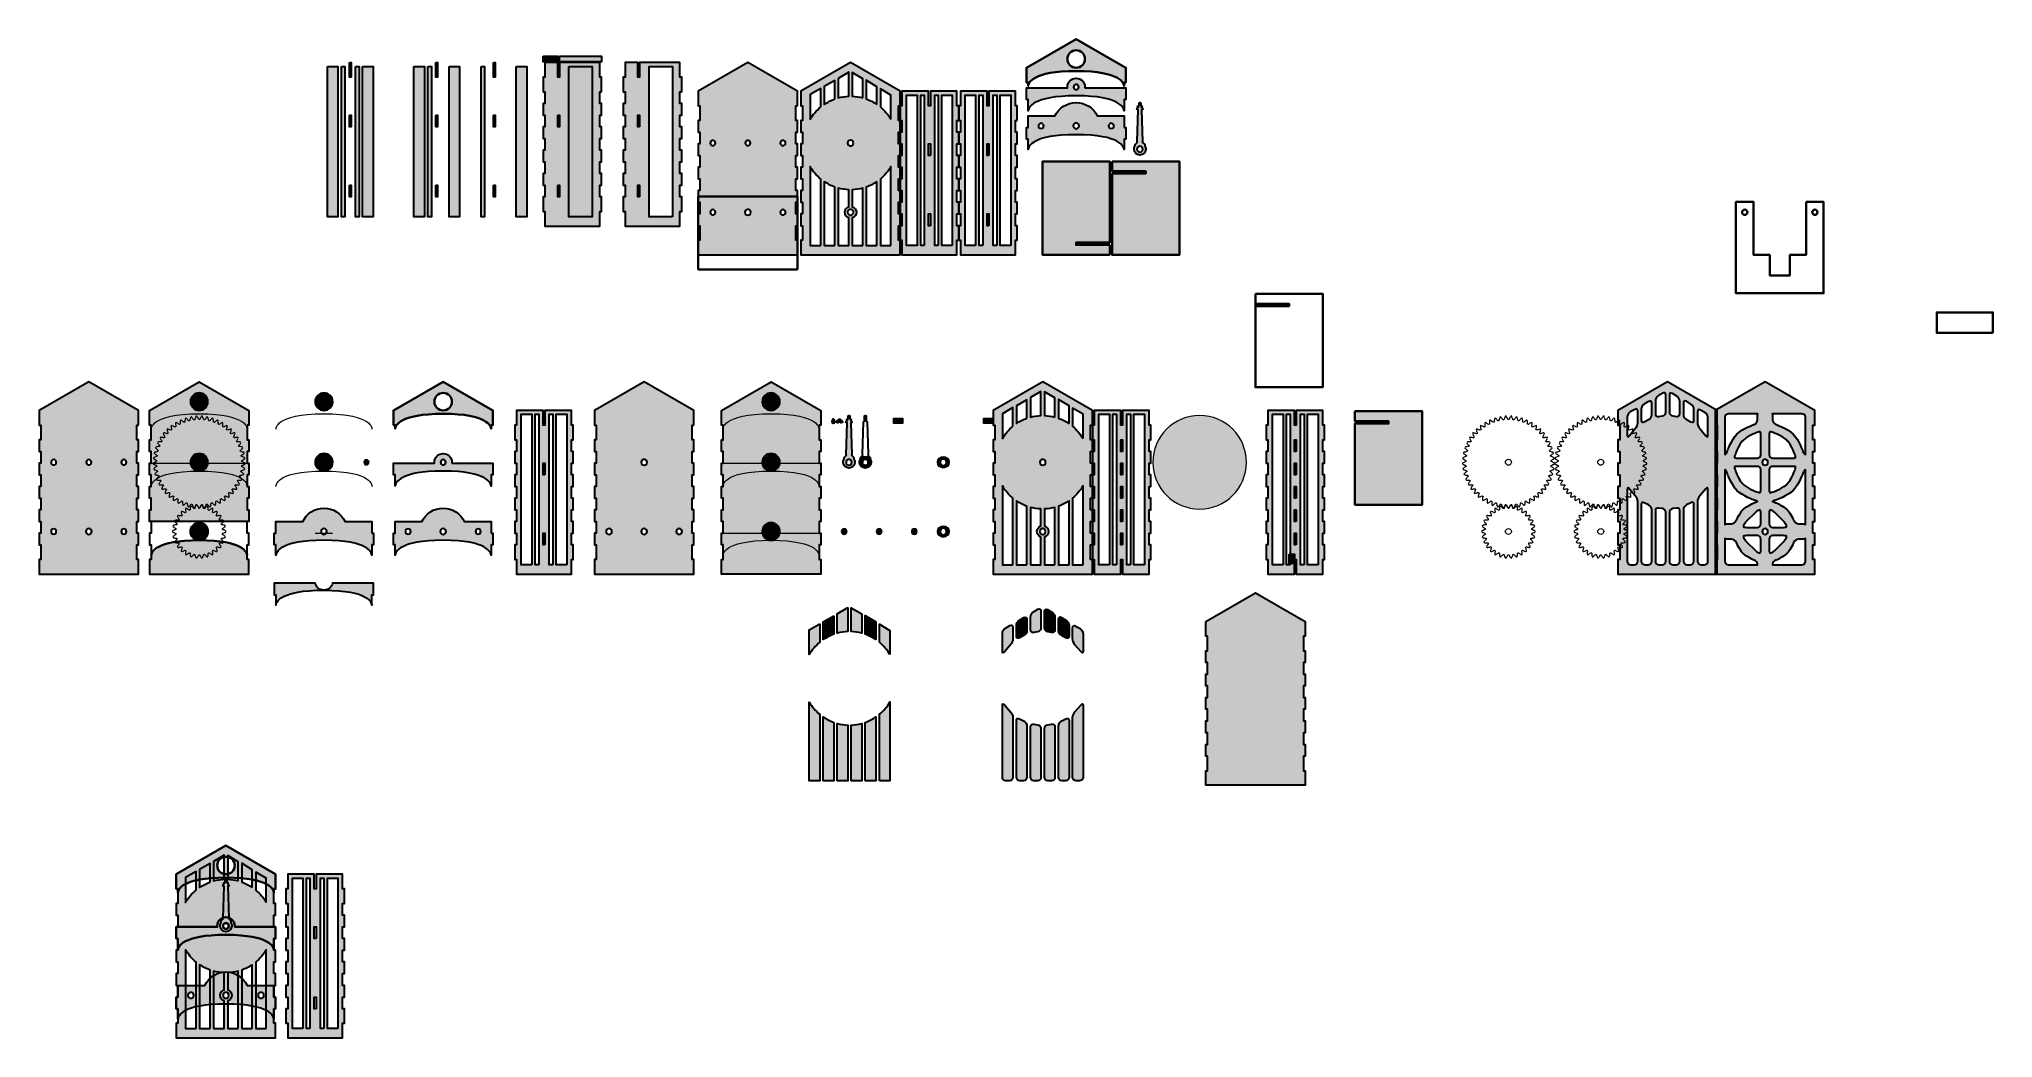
# Model space of a CAD drawing. Header units: inches. Extents: x -141 to 194, y -101 to 70.
import ezdxf

# ---------------------------------------------------------------- set-up
doc = ezdxf.new("R2010")
doc.units = ezdxf.units.IN
doc.header["$MEASUREMENT"] = 0
doc.layers.add('Layer 1', color=7, linetype='Continuous')

# ---------------------------------------------------------------- blocks, each defined once
blk = doc.blocks.new('block 2')
at = {"layer": 'Layer 1', "true_color": 0xc4c9ba}
h = blk.add_hatch(color=9, dxfattribs=at)
h.dxf.hatch_style = 2
h.paths.add_polyline_path([(-23.89, 6.16), (-15.39, 11.07), (-6.89, 6.16), (-6.89, 3.66), (-7.19, 3.66), (-7.19, 1.16), (-6.89, 1.16), (-6.89, -0.84), (-7.19, -0.84), (-7.19, -2.84), (-6.89, -2.84), (-6.89, -4.84), (-7.19, -4.84), (-7.19, -6.84), (-6.89, -6.84), (-6.89, -8.84), (-7.19, -8.84), (-7.19, -10.84), (-6.89, -10.84), (-6.89, -12.84), (-7.19, -12.84), (-7.19, -14.84), (-6.89, -14.84), (-6.89, -16.84), (-7.19, -16.84), (-7.19, -19.34), (-6.89, -19.34), (-6.89, -21.84), (-23.89, -21.84), (-23.89, -19.34), (-23.59, -19.34), (-23.59, -16.84), (-23.89, -16.84), (-23.89, -14.84), (-23.59, -14.84), (-23.59, -12.84), (-23.89, -12.84), (-23.89, -10.84), (-23.59, -10.84), (-23.59, -8.84), (-23.89, -8.84), (-23.89, -6.84), (-23.59, -6.84), (-23.59, -4.84), (-23.89, -4.84), (-23.89, -2.84), (-23.59, -2.84), (-23.59, -0.84), (-23.89, -0.84), (-23.89, 1.16), (-23.59, 1.16), (-23.59, 3.66), (-23.89, 3.66)])
at = {"layer": 'Layer 1', "color": 7, "lineweight": 30, "true_color": 0xffffff}
blk.add_lwpolyline([(-23.89, 6.16), (-15.39, 11.07), (-6.89, 6.16), (-6.89, 3.66), (-7.19, 3.66), (-7.19, 1.16), (-6.89, 1.16), (-6.89, -0.84), (-7.19, -0.84), (-7.19, -2.84), (-6.89, -2.84), (-6.89, -4.84), (-7.19, -4.84), (-7.19, -6.84), (-6.89, -6.84), (-6.89, -8.84), (-7.19, -8.84), (-7.19, -10.84), (-6.89, -10.84), (-6.89, -12.84), (-7.19, -12.84), (-7.19, -14.84), (-6.89, -14.84), (-6.89, -16.84), (-7.19, -16.84), (-7.19, -19.34), (-6.89, -19.34), (-6.89, -21.84), (-23.89, -21.84), (-23.89, -19.34), (-23.59, -19.34), (-23.59, -16.84), (-23.89, -16.84), (-23.89, -14.84), (-23.59, -14.84), (-23.59, -12.84), (-23.89, -12.84), (-23.89, -10.84), (-23.59, -10.84), (-23.59, -8.84), (-23.89, -8.84), (-23.89, -6.84), (-23.59, -6.84), (-23.59, -4.84), (-23.89, -4.84), (-23.89, -2.84), (-23.59, -2.84), (-23.59, -0.84), (-23.89, -0.84), (-23.89, 1.16), (-23.59, 1.16), (-23.59, 3.66), (-23.89, 3.66), (-23.89, 6.16)], dxfattribs=at)
blk = doc.blocks.new('block 3')
at = {"layer": 'Layer 1', "true_color": 0xc4c9ba}
h = blk.add_hatch(color=9, dxfattribs=at)
h.dxf.hatch_style = 2
h.paths.add_polyline_path([(58.96, -29.97), (67.46, -25.06), (75.96, -29.97), (75.96, -32.47), (75.66, -32.47), (75.66, -34.97), (75.96, -34.97), (75.96, -36.97), (75.66, -36.97), (75.66, -38.97), (75.96, -38.97), (75.96, -40.97), (75.66, -40.97), (75.66, -42.97), (75.96, -42.97), (75.96, -44.97), (75.66, -44.97), (75.66, -46.97), (75.96, -46.97), (75.96, -48.97), (75.66, -48.97), (75.66, -50.97), (75.96, -50.97), (75.96, -52.97), (75.66, -52.97), (75.66, -55.47), (75.96, -55.47), (75.96, -57.97), (58.96, -57.97), (58.96, -55.47), (59.26, -55.47), (59.26, -52.97), (58.96, -52.97), (58.96, -50.97), (59.26, -50.97), (59.26, -48.97), (58.96, -48.97), (58.96, -46.97), (59.26, -46.97), (59.26, -44.97), (58.96, -44.97), (58.96, -42.97), (59.26, -42.97), (59.26, -40.97), (58.96, -40.97), (58.96, -38.97), (59.26, -38.97), (59.26, -36.97), (58.96, -36.97), (58.96, -34.97), (59.26, -34.97), (59.26, -32.47), (58.96, -32.47)])
at = {"layer": 'Layer 1', "color": 7, "lineweight": 30, "true_color": 0xffffff}
blk.add_lwpolyline([(58.96, -29.97), (67.46, -25.06), (75.96, -29.97), (75.96, -32.47), (75.66, -32.47), (75.66, -34.97), (75.96, -34.97), (75.96, -36.97), (75.66, -36.97), (75.66, -38.97), (75.96, -38.97), (75.96, -40.97), (75.66, -40.97), (75.66, -42.97), (75.96, -42.97), (75.96, -44.97), (75.66, -44.97), (75.66, -46.97), (75.96, -46.97), (75.96, -48.97), (75.66, -48.97), (75.66, -50.97), (75.96, -50.97), (75.96, -52.97), (75.66, -52.97), (75.66, -55.47), (75.96, -55.47), (75.96, -57.97), (58.96, -57.97), (58.96, -55.47), (59.26, -55.47), (59.26, -52.97), (58.96, -52.97), (58.96, -50.97), (59.26, -50.97), (59.26, -48.97), (58.96, -48.97), (58.96, -46.97), (59.26, -46.97), (59.26, -44.97), (58.96, -44.97), (58.96, -42.97), (59.26, -42.97), (59.26, -40.97), (58.96, -40.97), (58.96, -38.97), (59.26, -38.97), (59.26, -36.97), (58.96, -36.97), (58.96, -34.97), (59.26, -34.97), (59.26, -32.47), (58.96, -32.47), (58.96, -29.97)], dxfattribs=at)
blk = doc.blocks.new('block 4')
at = {"layer": 'Layer 1', "lineweight": 0}
for points in [[(111.83, 4.76), (111.76, 4.65), (111.68, 4.54), (111.61, 4.54), (111.5, 4.54), (111.46, 4.68), (111.43, 4.79), (111.39, 4.9), (111.32, 5.01), (111.28, 5.16), (111.13, 5.16), (111.06, 5.05), (110.99, 4.94), (110.91, 4.83), (110.88, 4.72), (110.8, 4.61), (110.73, 4.61), (110.66, 4.61), (110.58, 4.72), (110.55, 4.83), (110.47, 4.94), (110.4, 5.05), (110.33, 5.16), (110.18, 5.16), (110.15, 5.01), (110.07, 4.9), (110.04, 4.79), (110, 4.68), (109.96, 4.54), (109.85, 4.54), (109.78, 4.54), (109.71, 4.65), (109.63, 4.76), (109.56, 4.87), (109.49, 4.94), (109.41, 5.05), (109.27, 5.01), (109.23, 4.9), (109.2, 4.79), (109.16, 4.65), (109.12, 4.54), (109.08, 4.39), (109.01, 4.39), (108.94, 4.36), (108.87, 4.47), (108.79, 4.57), (108.68, 4.65), (108.61, 4.76), (108.5, 4.83), (108.35, 4.79), (108.35, 4.68), (108.32, 4.54), (108.28, 4.43), (108.28, 4.28), (108.28, 4.17), (108.21, 4.14), (108.13, 4.1), (108.03, 4.21), (107.91, 4.28), (107.84, 4.36), (107.73, 4.47), (107.62, 4.54), (107.51, 4.47), (107.48, 4.36), (107.48, 4.21), (107.48, 4.06), (107.48, 3.95), (107.48, 3.84), (107.4, 3.81), (107.33, 3.77), (107.22, 3.84), (107.11, 3.92), (107, 3.99), (106.89, 4.03), (106.78, 4.1), (106.67, 4.03), (106.67, 3.92), (106.67, 3.77), (106.71, 3.66), (106.71, 3.51), (106.71, 3.4), (106.67, 3.37), (106.6, 3.29), (106.49, 3.37), (106.38, 3.44), (106.27, 3.48), (106.12, 3.55), (106.01, 3.59), (105.9, 3.51), (105.94, 3.37), (105.94, 3.26), (105.98, 3.11), (106.01, 3), (106.05, 2.89), (105.98, 2.82), (105.9, 2.78), (105.79, 2.82), (105.68, 2.86), (105.54, 2.93), (105.43, 2.97), (105.32, 3), (105.21, 2.89), (105.25, 2.78), (105.28, 2.64), (105.32, 2.53), (105.36, 2.42), (105.39, 2.27), (105.36, 2.23), (105.28, 2.16), (105.17, 2.2), (105.06, 2.23), (104.92, 2.27), (104.81, 2.31), (104.66, 2.31), (104.59, 2.2), (104.62, 2.09), (104.7, 1.98), (104.73, 1.83), (104.81, 1.72), (104.84, 1.61), (104.81, 1.54)], [(118.15, -0.11), (118.04, -0.07), (117.9, -0.07), (117.75, -0.03), (117.64, -0.03), (117.53, -0.03), (117.5, 0.04), (117.46, 0.11), (117.53, 0.22), (117.61, 0.3), (117.72, 0.41), (117.79, 0.52), (117.86, 0.63), (117.79, 0.74), (117.68, 0.77), (117.53, 0.77), (117.42, 0.77), (117.28, 0.77), (117.17, 0.77), (117.13, 0.85), (117.09, 0.88), (117.17, 0.99), (117.2, 1.1), (117.28, 1.21), (117.35, 1.32), (117.42, 1.43), (117.35, 1.58), (117.2, 1.54), (117.09, 1.54), (116.95, 1.54), (116.84, 1.5), (116.69, 1.5), (116.65, 1.58), (116.62, 1.61), (116.65, 1.72), (116.73, 1.83), (116.77, 1.98), (116.84, 2.09), (116.87, 2.2), (116.8, 2.31), (116.65, 2.31), (116.55, 2.27), (116.4, 2.23), (116.29, 2.2), (116.18, 2.16), (116.11, 2.23), (116.07, 2.27), (116.11, 2.42), (116.14, 2.53), (116.18, 2.64), (116.22, 2.78), (116.25, 2.89), (116.14, 3), (116.03, 2.97), (115.92, 2.93), (115.78, 2.86), (115.67, 2.82), (115.56, 2.78), (115.48, 2.82), (115.41, 2.89), (115.45, 3), (115.48, 3.11), (115.52, 3.26), (115.52, 3.37), (115.56, 3.51), (115.45, 3.59), (115.34, 3.55), (115.19, 3.48), (115.08, 3.44), (114.97, 3.37), (114.86, 3.29), (114.79, 3.37), (114.75, 3.4), (114.75, 3.51), (114.75, 3.66), (114.79, 3.77), (114.79, 3.92), (114.79, 4.03), (114.68, 4.1), (114.57, 4.03), (114.46, 3.99), (114.35, 3.92), (114.24, 3.84), (114.13, 3.77), (114.06, 3.81), (113.99, 3.84), (113.99, 3.95), (113.99, 4.06), (113.99, 4.21), (113.99, 4.36), (113.95, 4.47), (113.84, 4.54), (113.73, 4.47), (113.62, 4.36), (113.55, 4.28), (113.44, 4.21), (113.33, 4.1), (113.25, 4.14), (113.18, 4.17), (113.18, 4.28), (113.18, 4.43), (113.14, 4.54), (113.11, 4.68), (113.11, 4.79), (112.96, 4.83), (112.85, 4.76), (112.78, 4.65), (112.67, 4.57), (112.6, 4.47), (112.52, 4.36), (112.45, 4.39), (112.38, 4.39), (112.34, 4.54), (112.3, 4.65), (112.27, 4.79), (112.23, 4.9), (112.19, 5.01), (112.05, 5.05), (111.97, 4.94), (111.9, 4.87), (111.83, 4.76)], [(104.81, 1.54), (104.77, 1.5), (104.62, 1.5), (104.51, 1.54), (104.37, 1.54), (104.26, 1.54), (104.11, 1.58), (104.04, 1.43), (104.11, 1.32), (104.19, 1.21), (104.26, 1.1), (104.29, 0.99), (104.37, 0.88), (104.33, 0.81), (104.29, 0.77), (104.19, 0.77), (104.04, 0.77), (103.93, 0.77), (103.78, 0.77), (103.67, 0.74), (103.6, 0.63), (103.67, 0.52), (103.75, 0.41), (103.86, 0.3), (103.93, 0.22), (104, 0.11), (103.97, 0.04), (103.93, -0.03), (103.82, -0.03), (103.71, -0.03), (103.56, -0.07), (103.42, -0.07), (103.31, -0.11), (103.27, -0.25), (103.34, -0.33), (103.45, -0.43), (103.53, -0.51), (103.64, -0.62), (103.71, -0.69), (103.71, -0.76), (103.67, -0.84), (103.56, -0.87), (103.42, -0.91), (103.31, -0.95), (103.16, -0.98), (103.05, -1.02), (103.02, -1.13), (103.12, -1.24), (103.23, -1.31), (103.31, -1.39), (103.42, -1.46), (103.53, -1.53), (103.53, -1.6), (103.53, -1.68), (103.38, -1.71), (103.27, -1.79), (103.16, -1.82), (103.02, -1.86), (102.9, -1.93), (102.9, -2.04), (103.02, -2.15), (103.12, -2.19), (103.23, -2.26), (103.34, -2.34), (103.45, -2.41), (103.45, -2.48), (103.45, -2.56), (103.34, -2.59), (103.2, -2.66), (103.09, -2.74), (102.98, -2.77), (102.87, -2.85), (102.87, -2.99), (102.98, -3.07), (103.12, -3.1), (103.23, -3.18), (103.34, -3.21), (103.45, -3.25), (103.45, -3.32), (103.49, -3.43), (103.38, -3.47), (103.27, -3.54), (103.16, -3.62), (103.05, -3.69), (102.94, -3.8), (102.98, -3.91), (103.09, -3.98), (103.2, -4.02), (103.34, -4.05), (103.45, -4.09), (103.56, -4.13), (103.6, -4.2), (103.6, -4.27), (103.53, -4.35), (103.42, -4.42), (103.31, -4.53), (103.23, -4.6), (103.12, -4.71), (103.16, -4.82), (103.31, -4.86), (103.42, -4.9), (103.56, -4.9), (103.67, -4.93), (103.78, -4.93), (103.82, -5.04), (103.86, -5.11), (103.75, -5.19), (103.67, -5.26), (103.6, -5.37), (103.49, -5.48), (103.42, -5.59), (103.45, -5.7), (103.6, -5.74), (103.75, -5.74), (103.86, -5.74), (104, -5.74), (104.11, -5.74), (104.15, -5.81), (104.19, -5.88), (104.11, -5.99), (104.04, -6.1)], [(111.21, -2.85), (111.13, -2.99), (111.02, -3.1), (110.88, -3.18), (110.73, -3.18), (110.58, -3.18), (110.44, -3.1), (110.33, -2.99), (110.25, -2.85), (110.22, -2.7), (110.25, -2.52), (110.33, -2.41), (110.44, -2.3), (110.58, -2.23), (110.73, -2.19), (110.88, -2.23), (111.02, -2.3), (111.13, -2.41), (111.21, -2.56), (111.24, -2.7), (111.21, -2.85)], [(117.5, -6.21), (117.42, -6.1), (117.35, -5.99), (117.28, -5.88), (117.31, -5.81), (117.35, -5.74), (117.46, -5.74), (117.61, -5.74), (117.72, -5.74), (117.86, -5.74), (118.01, -5.7), (118.04, -5.59), (117.97, -5.48), (117.86, -5.37), (117.79, -5.26), (117.72, -5.19), (117.61, -5.11), (117.64, -5), (117.68, -4.93), (117.79, -4.93), (117.9, -4.9), (118.04, -4.9), (118.15, -4.86), (118.3, -4.82), (118.34, -4.71), (118.23, -4.6), (118.15, -4.53), (118.04, -4.42), (117.94, -4.35), (117.86, -4.27), (117.86, -4.2), (117.9, -4.13), (118.01, -4.09), (118.12, -4.05), (118.26, -4.02), (118.37, -3.98), (118.48, -3.91), (118.52, -3.8), (118.41, -3.69), (118.3, -3.62), (118.19, -3.54), (118.08, -3.47), (117.97, -3.43), (118.01, -3.32), (118.01, -3.25), (118.12, -3.21), (118.23, -3.18), (118.34, -3.1), (118.48, -3.07), (118.59, -2.99), (118.59, -2.85), (118.48, -2.77)], [(118.48, -2.77), (118.37, -2.74), (118.26, -2.66), (118.12, -2.59), (118.01, -2.56), (118.01, -2.48), (118.01, -2.41), (118.12, -2.34), (118.23, -2.26), (118.34, -2.19), (118.45, -2.15), (118.56, -2.04), (118.56, -1.93), (118.45, -1.86), (118.3, -1.82), (118.19, -1.79), (118.08, -1.71), (117.94, -1.68), (117.94, -1.6), (117.94, -1.53), (118.04, -1.46), (118.15, -1.39), (118.23, -1.31), (118.34, -1.24), (118.45, -1.13), (118.41, -1.02), (118.3, -0.98), (118.15, -0.95), (118.04, -0.91), (117.9, -0.87), (117.79, -0.84), (117.75, -0.76), (117.75, -0.69), (117.83, -0.62), (117.94, -0.51), (118.01, -0.43), (118.12, -0.33), (118.19, -0.25), (118.15, -0.11)], [(104.04, -6.1), (103.97, -6.21), (103.89, -6.32), (103.82, -6.43), (103.89, -6.54), (104, -6.54), (104.15, -6.54), (104.26, -6.54), (104.4, -6.54), (104.51, -6.5), (104.55, -6.58), (104.62, -6.65), (104.55, -6.76), (104.48, -6.87), (104.4, -6.98), (104.37, -7.09), (104.29, -7.24), (104.37, -7.31), (104.51, -7.31), (104.66, -7.31), (104.77, -7.27), (104.88, -7.24), (105.03, -7.24), (105.06, -7.27), (105.14, -7.34), (105.06, -7.45), (105.03, -7.56), (104.95, -7.71), (104.92, -7.82), (104.88, -7.93), (104.99, -8.04), (105.1, -8), (105.25, -7.97), (105.36, -7.93), (105.46, -7.89), (105.61, -7.86), (105.65, -7.93), (105.72, -7.97), (105.68, -8.08), (105.65, -8.22), (105.61, -8.33), (105.57, -8.48), (105.54, -8.59), (105.65, -8.7), (105.76, -8.62), (105.9, -8.59), (106.01, -8.55), (106.12, -8.48), (106.23, -8.44), (106.31, -8.48), (106.38, -8.51), (106.34, -8.66), (106.31, -8.77), (106.31, -8.92), (106.31, -9.03), (106.27, -9.17), (106.38, -9.25), (106.53, -9.17), (106.64, -9.14), (106.74, -9.06), (106.85, -8.99), (106.96, -8.92), (107.04, -8.95), (107.11, -8.99), (107.07, -9.14), (107.07, -9.25), (107.07, -9.39), (107.07, -9.5), (107.07, -9.65), (107.18, -9.72), (107.33, -9.65), (107.4, -9.57), (107.51, -9.5), (107.62, -9.39), (107.73, -9.32), (107.81, -9.36), (107.88, -9.39), (107.88, -9.5), (107.88, -9.65), (107.88, -9.76), (107.91, -9.9), (107.91, -10.01), (108.06, -10.09), (108.17, -9.98), (108.24, -9.9), (108.35, -9.83), (108.43, -9.72), (108.54, -9.65), (108.61, -9.65), (108.68, -9.68), (108.68, -9.8), (108.72, -9.94), (108.76, -10.05), (108.79, -10.2), (108.83, -10.31), (108.94, -10.34), (109.05, -10.23), (109.12, -10.16), (109.2, -10.05), (109.3, -9.94), (109.38, -9.83), (109.45, -9.87), (109.52, -9.87), (109.56, -9.98), (109.6, -10.12), (109.63, -10.23), (109.67, -10.38), (109.74, -10.49), (109.85, -10.49), (109.96, -10.38), (110.04, -10.27), (110.11, -10.16), (110.15, -10.05), (110.22, -9.94), (110.29, -9.98), (110.37, -9.98), (110.44, -10.09), (110.47, -10.2), (110.55, -10.31), (110.58, -10.42), (110.66, -10.56)], [(110.66, -10.56), (110.8, -10.56), (110.88, -10.42), (110.91, -10.31), (110.99, -10.2), (111.02, -10.09), (111.1, -9.98), (111.17, -9.98), (111.24, -9.94), (111.32, -10.05), (111.35, -10.16), (111.43, -10.27), (111.5, -10.38), (111.61, -10.49), (111.72, -10.49), (111.79, -10.38), (111.83, -10.23), (111.86, -10.12), (111.9, -9.98), (111.94, -9.87), (112.01, -9.87), (112.08, -9.83), (112.16, -9.94), (112.27, -10.05), (112.34, -10.16), (112.41, -10.23), (112.52, -10.34), (112.63, -10.31), (112.67, -10.2), (112.71, -10.05), (112.74, -9.94), (112.78, -9.8), (112.78, -9.68), (112.85, -9.65), (112.93, -9.65), (113.03, -9.72), (113.11, -9.83), (113.22, -9.9), (113.29, -9.98), (113.4, -10.09), (113.55, -10.01), (113.55, -9.9), (113.58, -9.76), (113.58, -9.65), (113.58, -9.5), (113.58, -9.39), (113.66, -9.36), (113.73, -9.32), (113.84, -9.39), (113.95, -9.5), (114.06, -9.57), (114.13, -9.65), (114.28, -9.72), (114.39, -9.65), (114.39, -9.5), (114.39, -9.39), (114.39, -9.25), (114.39, -9.14), (114.35, -8.99), (114.42, -8.95), (114.5, -8.92), (114.61, -8.99), (114.72, -9.06), (114.83, -9.14), (114.94, -9.17), (115.08, -9.25), (115.19, -9.17), (115.16, -9.03), (115.16, -8.92), (115.16, -8.77), (115.12, -8.66), (115.08, -8.51), (115.16, -8.48), (115.23, -8.44), (115.34, -8.48), (115.45, -8.55), (115.56, -8.59), (115.7, -8.62), (115.81, -8.7), (115.92, -8.59), (115.89, -8.48), (115.85, -8.33), (115.81, -8.22), (115.78, -8.08), (115.74, -7.97), (115.81, -7.93), (115.85, -7.86), (116, -7.89), (116.11, -7.93), (116.22, -7.97), (116.36, -8), (116.47, -8.04), (116.58, -7.93), (116.55, -7.82), (116.51, -7.71), (116.44, -7.56), (116.4, -7.45), (116.33, -7.34), (116.4, -7.27), (116.44, -7.24), (116.58, -7.24), (116.69, -7.27), (116.8, -7.31), (116.95, -7.31), (117.09, -7.31), (117.17, -7.24), (117.09, -7.09), (117.06, -6.98), (116.98, -6.87), (116.91, -6.76), (116.84, -6.65), (116.91, -6.58), (116.95, -6.5), (117.06, -6.54), (117.2, -6.54), (117.31, -6.54), (117.46, -6.54), (117.57, -6.54), (117.64, -6.43), (117.57, -6.32), (117.5, -6.21)], [(113.8, -11.33), (113.84, -11.18), (113.73, -11.11), (113.62, -11.15), (113.47, -11.18), (113.36, -11.26), (113.25, -11.29), (113.14, -11.37), (113.07, -11.29), (113, -11.26), (113.03, -11.15), (113.07, -11), (113.07, -10.89), (113.07, -10.74), (113.07, -10.64), (112.96, -10.56), (112.85, -10.64), (112.74, -10.71), (112.63, -10.78), (112.52, -10.85), (112.45, -10.93), (112.34, -10.89), (112.27, -10.85), (112.27, -10.74), (112.27, -10.6), (112.27, -10.49), (112.23, -10.34), (112.19, -10.23), (112.08, -10.2), (111.97, -10.27), (111.9, -10.34), (111.79, -10.45), (111.72, -10.56), (111.64, -10.64), (111.57, -10.64), (111.46, -10.6), (111.46, -10.49), (111.43, -10.38), (111.39, -10.27), (111.32, -10.12), (111.28, -10.01), (111.13, -9.98), (111.06, -10.09), (110.99, -10.2), (110.91, -10.31), (110.88, -10.45), (110.8, -10.56), (110.73, -10.56), (110.66, -10.56), (110.58, -10.45), (110.55, -10.31), (110.47, -10.2), (110.4, -10.09), (110.33, -9.98), (110.18, -10.01), (110.15, -10.12), (110.07, -10.27), (110.04, -10.38), (110, -10.49), (110, -10.6), (109.89, -10.64), (109.82, -10.64), (109.74, -10.56), (109.67, -10.45), (109.56, -10.34), (109.49, -10.27), (109.38, -10.2), (109.27, -10.23), (109.23, -10.34), (109.2, -10.49), (109.2, -10.6), (109.2, -10.74), (109.2, -10.85), (109.08, -10.89), (109.01, -10.93), (108.94, -10.85), (108.83, -10.78), (108.72, -10.71), (108.61, -10.64), (108.5, -10.56), (108.39, -10.64), (108.39, -10.74), (108.39, -10.89), (108.39, -11), (108.43, -11.15), (108.46, -11.26), (108.39, -11.33), (108.32, -11.37), (108.21, -11.29), (108.1, -11.26), (107.99, -11.18), (107.84, -11.15), (107.73, -11.11), (107.62, -11.18), (107.66, -11.33), (107.7, -11.44), (107.73, -11.59), (107.77, -11.7), (107.81, -11.81), (107.77, -11.88), (107.7, -11.95), (107.59, -11.88), (107.48, -11.88), (107.33, -11.84), (107.22, -11.81), (107.07, -11.81), (107, -11.91), (107.04, -12.03), (107.11, -12.17), (107.18, -12.28), (107.22, -12.39), (107.29, -12.46), (107.26, -12.54), (107.22, -12.61), (107.11, -12.61), (106.96, -12.61), (106.85, -12.61), (106.71, -12.61), (106.56, -12.65), (106.53, -12.76), (106.6, -12.87)], [(106.6, -12.87), (106.67, -12.98), (106.78, -13.05), (106.85, -13.16), (106.96, -13.23), (106.93, -13.3), (106.89, -13.38), (106.78, -13.41), (106.64, -13.41), (106.53, -13.45), (106.42, -13.49), (106.27, -13.52), (106.23, -13.67), (106.34, -13.74), (106.45, -13.85), (106.56, -13.93), (106.64, -14), (106.74, -14.04), (106.74, -14.14), (106.74, -14.22), (106.64, -14.26), (106.49, -14.29), (106.38, -14.37), (106.27, -14.4), (106.16, -14.47), (106.16, -14.62), (106.27, -14.69), (106.38, -14.73), (106.49, -14.8), (106.64, -14.84), (106.74, -14.88), (106.74, -14.95), (106.74, -15.06), (106.64, -15.1), (106.56, -15.17), (106.45, -15.24), (106.34, -15.35), (106.23, -15.43), (106.27, -15.57), (106.42, -15.61), (106.53, -15.64), (106.64, -15.68), (106.78, -15.68), (106.89, -15.68), (106.93, -15.79), (106.96, -15.86), (106.85, -15.94), (106.78, -16.05), (106.67, -16.12), (106.6, -16.23), (106.53, -16.34), (106.56, -16.45), (106.71, -16.49), (106.85, -16.49), (106.96, -16.49), (107.11, -16.49), (107.22, -16.49), (107.26, -16.56), (107.29, -16.63), (107.22, -16.7), (107.18, -16.81), (107.11, -16.92), (107.04, -17.07), (107, -17.18), (107.07, -17.29), (107.22, -17.29), (107.33, -17.25), (107.48, -17.22), (107.59, -17.18), (107.7, -17.14), (107.77, -17.22), (107.81, -17.29), (107.77, -17.4), (107.73, -17.51), (107.7, -17.66), (107.66, -17.77), (107.62, -17.91), (107.73, -17.98), (107.84, -17.95), (107.99, -17.91), (108.1, -17.84), (108.21, -17.8), (108.32, -17.73), (108.39, -17.8), (108.46, -17.84), (108.43, -17.95), (108.39, -18.09), (108.39, -18.2), (108.39, -18.35), (108.39, -18.46), (108.5, -18.53), (108.61, -18.46), (108.72, -18.39), (108.83, -18.31), (108.94, -18.24), (109.01, -18.17), (109.12, -18.2), (109.2, -18.24), (109.2, -18.35), (109.2, -18.5), (109.2, -18.61), (109.23, -18.75), (109.27, -18.86), (109.38, -18.9), (109.49, -18.83), (109.56, -18.72), (109.67, -18.64), (109.74, -18.53), (109.82, -18.42), (109.89, -18.46), (110, -18.46), (110, -18.61), (110.04, -18.72), (110.07, -18.83), (110.15, -18.97), (110.18, -19.08), (110.33, -19.08), (110.4, -19.01), (110.47, -18.9), (110.55, -18.75), (110.58, -18.64)], [(115.19, -14.4), (115.08, -14.37), (114.97, -14.29), (114.83, -14.26), (114.72, -14.22), (114.72, -14.11), (114.72, -14.04), (114.83, -14), (114.9, -13.93), (115.01, -13.85), (115.12, -13.74), (115.23, -13.67), (115.19, -13.52), (115.05, -13.49), (114.94, -13.45), (114.83, -13.41), (114.68, -13.41), (114.57, -13.38), (114.53, -13.3), (114.5, -13.23), (114.61, -13.16), (114.68, -13.05), (114.79, -12.98), (114.86, -12.87), (114.94, -12.76), (114.9, -12.65), (114.75, -12.61), (114.61, -12.61), (114.5, -12.61), (114.35, -12.61), (114.24, -12.61), (114.2, -12.54), (114.17, -12.46), (114.24, -12.39), (114.28, -12.28), (114.35, -12.17), (114.42, -12.03), (114.46, -11.91), (114.39, -11.81), (114.24, -11.81), (114.13, -11.84), (113.99, -11.88), (113.88, -11.88), (113.77, -11.95), (113.69, -11.88), (113.66, -11.81), (113.69, -11.7), (113.73, -11.59), (113.77, -11.44), (113.8, -11.33)], [(111.21, -14.69), (111.13, -14.84), (111.02, -14.95), (110.88, -15.02), (110.73, -15.06), (110.58, -15.02), (110.44, -14.95), (110.33, -14.84), (110.25, -14.69), (110.22, -14.55), (110.25, -14.4), (110.33, -14.26), (110.44, -14.14), (110.58, -14.07), (110.73, -14.04), (110.88, -14.07), (111.02, -14.14), (111.13, -14.26), (111.21, -14.4), (111.24, -14.55)], [(110.58, -18.64), (110.66, -18.53), (110.73, -18.53), (110.8, -18.53), (110.88, -18.64), (110.91, -18.75), (110.99, -18.9), (111.06, -19.01), (111.13, -19.08), (111.28, -19.08), (111.32, -18.97), (111.39, -18.83), (111.43, -18.72), (111.46, -18.61), (111.46, -18.46), (111.57, -18.46), (111.64, -18.42), (111.72, -18.53), (111.79, -18.64), (111.9, -18.72), (111.97, -18.83), (112.08, -18.9), (112.19, -18.86), (112.23, -18.75), (112.27, -18.61), (112.27, -18.5), (112.27, -18.35), (112.27, -18.24), (112.38, -18.2), (112.45, -18.17), (112.52, -18.24), (112.63, -18.31), (112.74, -18.39), (112.85, -18.46), (112.96, -18.53), (113.07, -18.46), (113.07, -18.35), (113.07, -18.2), (113.07, -18.09), (113.03, -17.95), (113, -17.84), (113.07, -17.77), (113.14, -17.73), (113.25, -17.8), (113.36, -17.84), (113.47, -17.91), (113.62, -17.95), (113.73, -17.98), (113.84, -17.91), (113.8, -17.77), (113.77, -17.66), (113.73, -17.51), (113.69, -17.4), (113.66, -17.29), (113.69, -17.22), (113.77, -17.14), (113.88, -17.18), (113.99, -17.22), (114.13, -17.25), (114.24, -17.29), (114.39, -17.29), (114.46, -17.18), (114.42, -17.07), (114.35, -16.92), (114.28, -16.81), (114.24, -16.7), (114.17, -16.63), (114.2, -16.56), (114.24, -16.49), (114.35, -16.49), (114.5, -16.49), (114.61, -16.49), (114.75, -16.49), (114.9, -16.45), (114.94, -16.34), (114.86, -16.23), (114.79, -16.12), (114.68, -16.05), (114.61, -15.94), (114.5, -15.86), (114.53, -15.79), (114.57, -15.68), (114.68, -15.68), (114.83, -15.68), (114.94, -15.64), (115.05, -15.61), (115.19, -15.57), (115.23, -15.43), (115.12, -15.35), (115.01, -15.24), (114.9, -15.17), (114.83, -15.1), (114.72, -15.06), (114.72, -14.95), (114.72, -14.88), (114.83, -14.84), (114.97, -14.8), (115.08, -14.73), (115.19, -14.69), (115.3, -14.62), (115.3, -14.47), (115.19, -14.4)], [(111.24, -14.55), (111.21, -14.69)]]:
    blk.add_lwpolyline(points, dxfattribs=at)
blk = doc.blocks.new('block 5')
at = {"layer": 'Layer 1', "lineweight": 0}
for points in [[(127.62, 4.76), (127.54, 4.65), (127.47, 4.54), (127.4, 4.54), (127.29, 4.54), (127.25, 4.68), (127.22, 4.79), (127.18, 4.9), (127.11, 5.01), (127.07, 5.16), (126.92, 5.16), (126.85, 5.05), (126.78, 4.94), (126.7, 4.83), (126.67, 4.72), (126.59, 4.61), (126.52, 4.61), (126.45, 4.61), (126.37, 4.72), (126.34, 4.83), (126.26, 4.94), (126.19, 5.05), (126.12, 5.16), (125.97, 5.16), (125.94, 5.01), (125.86, 4.9), (125.83, 4.79), (125.79, 4.68), (125.75, 4.54), (125.64, 4.54), (125.57, 4.54), (125.5, 4.65), (125.42, 4.76), (125.35, 4.87), (125.28, 4.94), (125.2, 5.05), (125.06, 5.01), (125.02, 4.9), (124.98, 4.79), (124.95, 4.65), (124.91, 4.54), (124.87, 4.39), (124.8, 4.39), (124.73, 4.36), (124.66, 4.47), (124.58, 4.57), (124.47, 4.65), (124.4, 4.76), (124.29, 4.83), (124.14, 4.79), (124.14, 4.68), (124.11, 4.54), (124.07, 4.43), (124.07, 4.28), (124.07, 4.17), (124, 4.14), (123.92, 4.1), (123.81, 4.21), (123.7, 4.28), (123.63, 4.36), (123.52, 4.47), (123.41, 4.54), (123.3, 4.47), (123.27, 4.36), (123.27, 4.21), (123.27, 4.06), (123.27, 3.95), (123.27, 3.84), (123.19, 3.81), (123.12, 3.77), (123.01, 3.84), (122.9, 3.92), (122.79, 3.99), (122.68, 4.03), (122.57, 4.1), (122.46, 4.03), (122.46, 3.92), (122.46, 3.77), (122.5, 3.66), (122.5, 3.51), (122.5, 3.4), (122.46, 3.37), (122.39, 3.29), (122.28, 3.37), (122.17, 3.44), (122.06, 3.48), (121.91, 3.55), (121.8, 3.59), (121.69, 3.51), (121.73, 3.37), (121.73, 3.26), (121.77, 3.11), (121.8, 3), (121.84, 2.89), (121.77, 2.82), (121.69, 2.78), (121.58, 2.82), (121.47, 2.86), (121.33, 2.93), (121.22, 2.97), (121.11, 3), (121, 2.89), (121.03, 2.78), (121.07, 2.64), (121.11, 2.53), (121.14, 2.42), (121.18, 2.27), (121.14, 2.23), (121.07, 2.16), (120.96, 2.2), (120.85, 2.23), (120.71, 2.27), (120.6, 2.31), (120.45, 2.31), (120.38, 2.2), (120.41, 2.09), (120.49, 1.98), (120.52, 1.83), (120.6, 1.72), (120.63, 1.61), (120.6, 1.54)], [(133.94, -0.11), (133.83, -0.07), (133.69, -0.07), (133.54, -0.03), (133.43, -0.03), (133.32, -0.03), (133.29, 0.04), (133.25, 0.11), (133.32, 0.22), (133.4, 0.3), (133.51, 0.41), (133.58, 0.52), (133.65, 0.63), (133.58, 0.74), (133.47, 0.77), (133.32, 0.77), (133.21, 0.77), (133.07, 0.77), (132.96, 0.77), (132.92, 0.85), (132.88, 0.88), (132.96, 0.99), (132.99, 1.1), (133.07, 1.21), (133.14, 1.32), (133.21, 1.43), (133.14, 1.58), (132.99, 1.54), (132.88, 1.54), (132.74, 1.54), (132.63, 1.5), (132.48, 1.5), (132.44, 1.58), (132.41, 1.61), (132.44, 1.72), (132.52, 1.83), (132.55, 1.98), (132.63, 2.09), (132.66, 2.2), (132.59, 2.31), (132.44, 2.31), (132.33, 2.27), (132.19, 2.23), (132.08, 2.2), (131.97, 2.16), (131.9, 2.23), (131.86, 2.27), (131.9, 2.42), (131.93, 2.53), (131.97, 2.64), (132.01, 2.78), (132.04, 2.89), (131.93, 3), (131.82, 2.97), (131.71, 2.93), (131.57, 2.86), (131.46, 2.82), (131.35, 2.78), (131.27, 2.82), (131.2, 2.89), (131.24, 3), (131.27, 3.11), (131.31, 3.26), (131.31, 3.37), (131.35, 3.51), (131.24, 3.59), (131.13, 3.55), (130.98, 3.48), (130.87, 3.44), (130.76, 3.37), (130.65, 3.29), (130.58, 3.37), (130.54, 3.4), (130.54, 3.51), (130.54, 3.66), (130.58, 3.77), (130.58, 3.92), (130.58, 4.03), (130.47, 4.1), (130.36, 4.03), (130.25, 3.99), (130.14, 3.92), (130.03, 3.84), (129.92, 3.77), (129.85, 3.81), (129.77, 3.84), (129.77, 3.95), (129.77, 4.06), (129.77, 4.21), (129.77, 4.36), (129.74, 4.47), (129.63, 4.54), (129.52, 4.47), (129.41, 4.36), (129.34, 4.28), (129.23, 4.21), (129.12, 4.1), (129.04, 4.14), (128.97, 4.17), (128.97, 4.28), (128.97, 4.43), (128.93, 4.54), (128.9, 4.68), (128.9, 4.79), (128.75, 4.83), (128.64, 4.76), (128.57, 4.65), (128.46, 4.57), (128.39, 4.47), (128.31, 4.36), (128.24, 4.39), (128.17, 4.39), (128.13, 4.54), (128.09, 4.65), (128.06, 4.79), (128.02, 4.9), (127.98, 5.01), (127.84, 5.05), (127.76, 4.94), (127.69, 4.87), (127.62, 4.76)], [(120.6, 1.54), (120.56, 1.5), (120.41, 1.5), (120.3, 1.54), (120.16, 1.54), (120.05, 1.54), (119.9, 1.58), (119.83, 1.43), (119.9, 1.32), (119.97, 1.21), (120.05, 1.1), (120.08, 0.99), (120.16, 0.88), (120.12, 0.81), (120.08, 0.77), (119.97, 0.77), (119.83, 0.77), (119.72, 0.77), (119.57, 0.77), (119.46, 0.74), (119.39, 0.63), (119.46, 0.52), (119.54, 0.41), (119.65, 0.3), (119.72, 0.22), (119.79, 0.11), (119.75, 0.04), (119.72, -0.03), (119.61, -0.03), (119.5, -0.03), (119.35, -0.07), (119.21, -0.07), (119.1, -0.11), (119.06, -0.25), (119.13, -0.33), (119.24, -0.43), (119.32, -0.51), (119.43, -0.62), (119.5, -0.69), (119.5, -0.76), (119.46, -0.84), (119.35, -0.87), (119.21, -0.91), (119.1, -0.95), (118.95, -0.98), (118.84, -1.02), (118.8, -1.13), (118.91, -1.24), (119.02, -1.31), (119.1, -1.39), (119.21, -1.46), (119.32, -1.53), (119.32, -1.6), (119.32, -1.68), (119.17, -1.71), (119.06, -1.79), (118.95, -1.82), (118.8, -1.86), (118.69, -1.93), (118.69, -2.04), (118.8, -2.15), (118.91, -2.19), (119.02, -2.26), (119.13, -2.34), (119.24, -2.41), (119.24, -2.48), (119.24, -2.56), (119.13, -2.59), (118.99, -2.66), (118.88, -2.74), (118.77, -2.77), (118.66, -2.85), (118.66, -2.99), (118.77, -3.07), (118.91, -3.1), (119.02, -3.18), (119.13, -3.21), (119.24, -3.25), (119.24, -3.32), (119.28, -3.43), (119.17, -3.47), (119.06, -3.54), (118.95, -3.62), (118.84, -3.69), (118.73, -3.8), (118.77, -3.91), (118.88, -3.98), (118.99, -4.02), (119.13, -4.05), (119.24, -4.09), (119.35, -4.13), (119.39, -4.2), (119.39, -4.27), (119.32, -4.35), (119.21, -4.42), (119.1, -4.53), (119.02, -4.6), (118.91, -4.71), (118.95, -4.82), (119.1, -4.86), (119.21, -4.9), (119.35, -4.9), (119.46, -4.93), (119.57, -4.93), (119.61, -5.04), (119.65, -5.11), (119.54, -5.19), (119.46, -5.26), (119.39, -5.37), (119.28, -5.48), (119.21, -5.59), (119.24, -5.7), (119.39, -5.74), (119.54, -5.74), (119.65, -5.74), (119.79, -5.74), (119.9, -5.74), (119.94, -5.81), (119.97, -5.88), (119.9, -5.99), (119.83, -6.1)], [(127, -2.85), (126.92, -2.99), (126.81, -3.1), (126.67, -3.18), (126.52, -3.18), (126.37, -3.18), (126.23, -3.1), (126.12, -2.99), (126.04, -2.85), (126.01, -2.7), (126.04, -2.52), (126.12, -2.41), (126.23, -2.3), (126.37, -2.23), (126.52, -2.19), (126.67, -2.23), (126.81, -2.3), (126.92, -2.41), (127, -2.56), (127.03, -2.7), (127, -2.85)], [(133.29, -6.21), (133.21, -6.1), (133.14, -5.99), (133.07, -5.88), (133.1, -5.81), (133.14, -5.74), (133.25, -5.74), (133.4, -5.74), (133.51, -5.74), (133.65, -5.74), (133.8, -5.7), (133.83, -5.59), (133.76, -5.48), (133.65, -5.37), (133.58, -5.26), (133.51, -5.19), (133.4, -5.11), (133.43, -5), (133.47, -4.93), (133.58, -4.93), (133.69, -4.9), (133.83, -4.9), (133.94, -4.86), (134.09, -4.82), (134.13, -4.71), (134.02, -4.6), (133.94, -4.53), (133.83, -4.42), (133.72, -4.35), (133.65, -4.27), (133.65, -4.2), (133.69, -4.13), (133.8, -4.09), (133.91, -4.05), (134.05, -4.02), (134.16, -3.98), (134.27, -3.91), (134.31, -3.8), (134.2, -3.69), (134.09, -3.62), (133.98, -3.54), (133.87, -3.47), (133.76, -3.43), (133.8, -3.32), (133.8, -3.25), (133.91, -3.21), (134.02, -3.18), (134.13, -3.1), (134.27, -3.07), (134.38, -2.99), (134.38, -2.85), (134.27, -2.77)], [(134.27, -2.77), (134.16, -2.74), (134.05, -2.66), (133.91, -2.59), (133.8, -2.56), (133.8, -2.48), (133.8, -2.41), (133.91, -2.34), (134.02, -2.26), (134.13, -2.19), (134.24, -2.15), (134.35, -2.04), (134.35, -1.93), (134.24, -1.86), (134.09, -1.82), (133.98, -1.79), (133.87, -1.71), (133.72, -1.68), (133.72, -1.6), (133.72, -1.53), (133.83, -1.46), (133.94, -1.39), (134.02, -1.31), (134.13, -1.24), (134.24, -1.13), (134.2, -1.02), (134.09, -0.98), (133.94, -0.95), (133.83, -0.91), (133.69, -0.87), (133.58, -0.84), (133.54, -0.76), (133.54, -0.69), (133.61, -0.62), (133.72, -0.51), (133.8, -0.43), (133.91, -0.33), (133.98, -0.25), (133.94, -0.11)], [(119.83, -6.1), (119.75, -6.21), (119.68, -6.32), (119.61, -6.43), (119.68, -6.54), (119.79, -6.54), (119.94, -6.54), (120.05, -6.54), (120.19, -6.54), (120.3, -6.5), (120.34, -6.58), (120.41, -6.65), (120.34, -6.76), (120.27, -6.87), (120.19, -6.98), (120.16, -7.09), (120.08, -7.24), (120.16, -7.31), (120.3, -7.31), (120.45, -7.31), (120.56, -7.27), (120.67, -7.24), (120.82, -7.24), (120.85, -7.27), (120.93, -7.34), (120.85, -7.45), (120.82, -7.56), (120.74, -7.71), (120.71, -7.82), (120.67, -7.93), (120.78, -8.04), (120.89, -8), (121.03, -7.97), (121.14, -7.93), (121.25, -7.89), (121.4, -7.86), (121.44, -7.93), (121.51, -7.97), (121.47, -8.08), (121.44, -8.22), (121.4, -8.33), (121.36, -8.48), (121.33, -8.59), (121.44, -8.7), (121.55, -8.62), (121.69, -8.59), (121.8, -8.55), (121.91, -8.48), (122.02, -8.44), (122.1, -8.48), (122.17, -8.51), (122.13, -8.66), (122.1, -8.77), (122.1, -8.92), (122.1, -9.03), (122.06, -9.17), (122.17, -9.25), (122.32, -9.17), (122.42, -9.14), (122.53, -9.06), (122.64, -8.99), (122.75, -8.92), (122.83, -8.95), (122.9, -8.99), (122.86, -9.14), (122.86, -9.25), (122.86, -9.39), (122.86, -9.5), (122.86, -9.65), (122.97, -9.72), (123.12, -9.65), (123.19, -9.57), (123.3, -9.5), (123.41, -9.39), (123.52, -9.32), (123.59, -9.36), (123.67, -9.39), (123.67, -9.5), (123.67, -9.65), (123.67, -9.76), (123.7, -9.9), (123.7, -10.01), (123.85, -10.09), (123.96, -9.98), (124.03, -9.9), (124.14, -9.83), (124.22, -9.72), (124.33, -9.65), (124.4, -9.65), (124.47, -9.68), (124.47, -9.8), (124.51, -9.94), (124.55, -10.05), (124.58, -10.2), (124.62, -10.31), (124.73, -10.34), (124.84, -10.23), (124.91, -10.16), (124.98, -10.05), (125.09, -9.94), (125.17, -9.83), (125.24, -9.87), (125.31, -9.87), (125.35, -9.98), (125.39, -10.12), (125.42, -10.23), (125.46, -10.38), (125.53, -10.49), (125.64, -10.49), (125.75, -10.38), (125.83, -10.27), (125.9, -10.16), (125.94, -10.05), (126.01, -9.94), (126.08, -9.98), (126.15, -9.98), (126.23, -10.09), (126.26, -10.2), (126.34, -10.31), (126.37, -10.42), (126.45, -10.56)], [(126.45, -10.56), (126.59, -10.56), (126.67, -10.42), (126.7, -10.31), (126.78, -10.2), (126.81, -10.09), (126.89, -9.98), (126.96, -9.98), (127.03, -9.94), (127.11, -10.05), (127.14, -10.16), (127.22, -10.27), (127.29, -10.38), (127.4, -10.49), (127.51, -10.49), (127.58, -10.38), (127.62, -10.23), (127.65, -10.12), (127.69, -9.98), (127.73, -9.87), (127.8, -9.87), (127.87, -9.83), (127.95, -9.94), (128.06, -10.05), (128.13, -10.16), (128.2, -10.23), (128.31, -10.34), (128.42, -10.31), (128.46, -10.2), (128.5, -10.05), (128.53, -9.94), (128.57, -9.8), (128.57, -9.68), (128.64, -9.65), (128.71, -9.65), (128.82, -9.72), (128.9, -9.83), (129.01, -9.9), (129.08, -9.98), (129.19, -10.09), (129.34, -10.01), (129.34, -9.9), (129.37, -9.76), (129.37, -9.65), (129.37, -9.5), (129.37, -9.39), (129.45, -9.36), (129.52, -9.32), (129.63, -9.39), (129.74, -9.5), (129.85, -9.57), (129.92, -9.65), (130.07, -9.72), (130.18, -9.65), (130.18, -9.5), (130.18, -9.39), (130.18, -9.25), (130.18, -9.14), (130.14, -8.99), (130.21, -8.95), (130.29, -8.92), (130.4, -8.99), (130.51, -9.06), (130.62, -9.14), (130.73, -9.17), (130.87, -9.25), (130.98, -9.17), (130.95, -9.03), (130.95, -8.92), (130.95, -8.77), (130.91, -8.66), (130.87, -8.51), (130.95, -8.48), (131.02, -8.44), (131.13, -8.48), (131.24, -8.55), (131.35, -8.59), (131.49, -8.62), (131.6, -8.7), (131.71, -8.59), (131.68, -8.48), (131.64, -8.33), (131.6, -8.22), (131.57, -8.08), (131.53, -7.97), (131.6, -7.93), (131.64, -7.86), (131.79, -7.89), (131.9, -7.93), (132.01, -7.97), (132.15, -8), (132.26, -8.04), (132.37, -7.93), (132.33, -7.82), (132.3, -7.71), (132.23, -7.56), (132.19, -7.45), (132.12, -7.34), (132.19, -7.27), (132.23, -7.24), (132.37, -7.24), (132.48, -7.27), (132.59, -7.31), (132.74, -7.31), (132.88, -7.31), (132.96, -7.24), (132.88, -7.09), (132.85, -6.98), (132.77, -6.87), (132.7, -6.76), (132.63, -6.65), (132.7, -6.58), (132.74, -6.5), (132.85, -6.54), (132.99, -6.54), (133.1, -6.54), (133.25, -6.54), (133.36, -6.54), (133.43, -6.43), (133.36, -6.32), (133.29, -6.21)], [(129.59, -11.33), (129.63, -11.18), (129.52, -11.11), (129.41, -11.15), (129.26, -11.18), (129.15, -11.26), (129.04, -11.29), (128.93, -11.37), (128.86, -11.29), (128.79, -11.26), (128.82, -11.15), (128.86, -11), (128.86, -10.89), (128.86, -10.74), (128.86, -10.64), (128.75, -10.56), (128.64, -10.64), (128.53, -10.71), (128.42, -10.78), (128.31, -10.85), (128.24, -10.93), (128.13, -10.89), (128.06, -10.85), (128.06, -10.74), (128.06, -10.6), (128.06, -10.49), (128.02, -10.34), (127.98, -10.23), (127.87, -10.2), (127.76, -10.27), (127.69, -10.34), (127.58, -10.45), (127.51, -10.56), (127.43, -10.64), (127.36, -10.64), (127.25, -10.6), (127.25, -10.49), (127.22, -10.38), (127.18, -10.27), (127.11, -10.12), (127.07, -10.01), (126.92, -9.98), (126.85, -10.09), (126.78, -10.2), (126.7, -10.31), (126.67, -10.45), (126.59, -10.56), (126.52, -10.56), (126.45, -10.56), (126.37, -10.45), (126.34, -10.31), (126.26, -10.2), (126.19, -10.09), (126.12, -9.98), (125.97, -10.01), (125.94, -10.12), (125.86, -10.27), (125.83, -10.38), (125.79, -10.49), (125.79, -10.6), (125.68, -10.64), (125.61, -10.64), (125.53, -10.56), (125.46, -10.45), (125.35, -10.34), (125.28, -10.27), (125.17, -10.2), (125.06, -10.23), (125.02, -10.34), (124.98, -10.49), (124.98, -10.6), (124.98, -10.74), (124.98, -10.85), (124.87, -10.89), (124.8, -10.93), (124.73, -10.85), (124.62, -10.78), (124.51, -10.71), (124.4, -10.64), (124.29, -10.56), (124.18, -10.64), (124.18, -10.74), (124.18, -10.89), (124.18, -11), (124.22, -11.15), (124.25, -11.26), (124.18, -11.33), (124.11, -11.37), (124, -11.29), (123.89, -11.26), (123.78, -11.18), (123.63, -11.15), (123.52, -11.11), (123.41, -11.18), (123.45, -11.33), (123.49, -11.44), (123.52, -11.59), (123.56, -11.7), (123.59, -11.81), (123.56, -11.88), (123.49, -11.95), (123.38, -11.88), (123.27, -11.88), (123.12, -11.84), (123.01, -11.81), (122.86, -11.81), (122.79, -11.91), (122.83, -12.03), (122.9, -12.17), (122.97, -12.28), (123.01, -12.39), (123.08, -12.46), (123.05, -12.54), (123.01, -12.61), (122.9, -12.61), (122.75, -12.61), (122.64, -12.61), (122.5, -12.61), (122.35, -12.65), (122.32, -12.76), (122.39, -12.87)], [(122.39, -12.87), (122.46, -12.98), (122.57, -13.05), (122.64, -13.16), (122.75, -13.23), (122.72, -13.3), (122.68, -13.38), (122.57, -13.41), (122.42, -13.41), (122.32, -13.45), (122.2, -13.49), (122.06, -13.52), (122.02, -13.67), (122.13, -13.74), (122.24, -13.85), (122.35, -13.93), (122.42, -14), (122.53, -14.04), (122.53, -14.14), (122.53, -14.22), (122.42, -14.26), (122.28, -14.29), (122.17, -14.37), (122.06, -14.4), (121.95, -14.47), (121.95, -14.62), (122.06, -14.69), (122.17, -14.73), (122.28, -14.8), (122.42, -14.84), (122.53, -14.88), (122.53, -14.95), (122.53, -15.06), (122.42, -15.1), (122.35, -15.17), (122.24, -15.24), (122.13, -15.35), (122.02, -15.43), (122.06, -15.57), (122.2, -15.61), (122.32, -15.64), (122.42, -15.68), (122.57, -15.68), (122.68, -15.68), (122.72, -15.79), (122.75, -15.86), (122.64, -15.94), (122.57, -16.05), (122.46, -16.12), (122.39, -16.23), (122.32, -16.34), (122.35, -16.45), (122.5, -16.49), (122.64, -16.49), (122.75, -16.49), (122.9, -16.49), (123.01, -16.49), (123.05, -16.56), (123.08, -16.63), (123.01, -16.7), (122.97, -16.81), (122.9, -16.92), (122.83, -17.07), (122.79, -17.18), (122.86, -17.29), (123.01, -17.29), (123.12, -17.25), (123.27, -17.22), (123.38, -17.18), (123.49, -17.14), (123.56, -17.22), (123.59, -17.29), (123.56, -17.4), (123.52, -17.51), (123.49, -17.66), (123.45, -17.77), (123.41, -17.91), (123.52, -17.98), (123.63, -17.95), (123.78, -17.91), (123.89, -17.84), (124, -17.8), (124.11, -17.73), (124.18, -17.8), (124.25, -17.84), (124.22, -17.95), (124.18, -18.09), (124.18, -18.2), (124.18, -18.35), (124.18, -18.46), (124.29, -18.53), (124.4, -18.46), (124.51, -18.39), (124.62, -18.31), (124.73, -18.24), (124.8, -18.17), (124.91, -18.2), (124.98, -18.24), (124.98, -18.35), (124.98, -18.5), (124.98, -18.61), (125.02, -18.75), (125.06, -18.86), (125.17, -18.9), (125.28, -18.83), (125.35, -18.72), (125.46, -18.64), (125.53, -18.53), (125.61, -18.42), (125.68, -18.46), (125.79, -18.46), (125.79, -18.61), (125.83, -18.72), (125.86, -18.83), (125.94, -18.97), (125.97, -19.08), (126.12, -19.08), (126.19, -19.01), (126.26, -18.9), (126.34, -18.75), (126.37, -18.64)], [(130.98, -14.4), (130.87, -14.37), (130.76, -14.29), (130.62, -14.26), (130.51, -14.22), (130.51, -14.11), (130.51, -14.04), (130.62, -14), (130.69, -13.93), (130.8, -13.85), (130.91, -13.74), (131.02, -13.67), (130.98, -13.52), (130.84, -13.49), (130.73, -13.45), (130.62, -13.41), (130.47, -13.41), (130.36, -13.38), (130.32, -13.3), (130.29, -13.23), (130.4, -13.16), (130.47, -13.05), (130.58, -12.98), (130.65, -12.87), (130.73, -12.76), (130.69, -12.65), (130.54, -12.61), (130.4, -12.61), (130.29, -12.61), (130.14, -12.61), (130.03, -12.61), (129.99, -12.54), (129.96, -12.46), (130.03, -12.39), (130.07, -12.28), (130.14, -12.17), (130.21, -12.03), (130.25, -11.91), (130.18, -11.81), (130.03, -11.81), (129.92, -11.84), (129.77, -11.88), (129.67, -11.88), (129.56, -11.95), (129.48, -11.88), (129.45, -11.81), (129.48, -11.7), (129.52, -11.59), (129.56, -11.44), (129.59, -11.33)], [(127, -14.69), (126.92, -14.84), (126.81, -14.95), (126.67, -15.02), (126.52, -15.06), (126.37, -15.02), (126.23, -14.95), (126.12, -14.84), (126.04, -14.69), (126.01, -14.55), (126.04, -14.4), (126.12, -14.26), (126.23, -14.14), (126.37, -14.07), (126.52, -14.04), (126.67, -14.07), (126.81, -14.14), (126.92, -14.26), (127, -14.4), (127.03, -14.55)], [(126.37, -18.64), (126.45, -18.53), (126.52, -18.53), (126.59, -18.53), (126.67, -18.64), (126.7, -18.75), (126.78, -18.9), (126.85, -19.01), (126.92, -19.08), (127.07, -19.08), (127.11, -18.97), (127.18, -18.83), (127.22, -18.72), (127.25, -18.61), (127.25, -18.46), (127.36, -18.46), (127.43, -18.42), (127.51, -18.53), (127.58, -18.64), (127.69, -18.72), (127.76, -18.83), (127.87, -18.9), (127.98, -18.86), (128.02, -18.75), (128.06, -18.61), (128.06, -18.5), (128.06, -18.35), (128.06, -18.24), (128.17, -18.2), (128.24, -18.17), (128.31, -18.24), (128.42, -18.31), (128.53, -18.39), (128.64, -18.46), (128.75, -18.53), (128.86, -18.46), (128.86, -18.35), (128.86, -18.2), (128.86, -18.09), (128.82, -17.95), (128.79, -17.84), (128.86, -17.77), (128.93, -17.73), (129.04, -17.8), (129.15, -17.84), (129.26, -17.91), (129.41, -17.95), (129.52, -17.98), (129.63, -17.91), (129.59, -17.77), (129.56, -17.66), (129.52, -17.51), (129.48, -17.4), (129.45, -17.29), (129.48, -17.22), (129.56, -17.14), (129.67, -17.18), (129.77, -17.22), (129.92, -17.25), (130.03, -17.29), (130.18, -17.29), (130.25, -17.18), (130.21, -17.07), (130.14, -16.92), (130.07, -16.81), (130.03, -16.7), (129.96, -16.63), (129.99, -16.56), (130.03, -16.49), (130.14, -16.49), (130.29, -16.49), (130.4, -16.49), (130.54, -16.49), (130.69, -16.45), (130.73, -16.34), (130.65, -16.23), (130.58, -16.12), (130.47, -16.05), (130.4, -15.94), (130.29, -15.86), (130.32, -15.79), (130.36, -15.68), (130.47, -15.68), (130.62, -15.68), (130.73, -15.64), (130.84, -15.61), (130.98, -15.57), (131.02, -15.43), (130.91, -15.35), (130.8, -15.24), (130.69, -15.17), (130.62, -15.1), (130.51, -15.06), (130.51, -14.95), (130.51, -14.88), (130.62, -14.84), (130.76, -14.8), (130.87, -14.73), (130.98, -14.69), (131.09, -14.62), (131.09, -14.47), (130.98, -14.4)], [(127.03, -14.55), (127, -14.69)]]:
    blk.add_lwpolyline(points, dxfattribs=at)
blk = doc.blocks.new('block 7')
at = {"layer": 'Layer 1', "true_color": 0xc4c9ba}
h = blk.add_hatch(color=9, dxfattribs=at)
h.dxf.hatch_style = 2
edge = h.paths.add_edge_path()
edge.add_spline(control_points=[(26.57, -56.61), (26.57, -56.94), (26.84, -57.21), (27.17, -57.21), (27.17, -57.21), (27.77, -57.21), (27.77, -57.21), (28.1, -57.21), (28.37, -56.94), (28.37, -56.61), (28.37, -56.61), (28.37, -47.8), (28.37, -47.8), (28.37, -47.47), (28.12, -47.09), (27.81, -46.96), (27.81, -46.96), (27.08, -46.59), (27.08, -46.59), (26.8, -46.42), (26.57, -46.55), (26.57, -46.88), (26.57, -46.88), (26.57, -56.61), (26.57, -56.61), (26.57, -56.61), (26.57, -56.61), (26.57, -56.61)], knot_values=[0, 0, 0, 0, 1, 1, 1, 2, 2, 2, 3, 3, 3, 4, 4, 4, 5, 5, 5, 6, 6, 6, 7, 7, 7, 8, 8, 8, 9, 9, 9, 9], degree=3, periodic=1)
at = {"layer": 'Layer 1', "lineweight": 0}
blk.add_open_spline([(26.57, -56.61), (26.57, -56.94), (26.84, -57.21), (27.17, -57.21), (27.17, -57.21), (27.77, -57.21), (27.77, -57.21), (28.1, -57.21), (28.37, -56.94), (28.37, -56.61), (28.37, -56.61), (28.37, -47.8), (28.37, -47.8), (28.37, -47.47), (28.12, -47.09), (27.81, -46.96), (27.81, -46.96), (27.08, -46.59), (27.08, -46.59), (26.8, -46.42), (26.57, -46.55), (26.57, -46.88), (26.57, -46.88), (26.57, -56.61), (26.57, -56.61), (26.57, -56.61), (26.57, -56.61), (26.57, -56.61)], degree=3, knots=[0, 0, 0, 0, 1, 1, 1, 2, 2, 2, 3, 3, 3, 4, 4, 4, 5, 5, 5, 6, 6, 6, 7, 7, 7, 8, 8, 8, 9, 9, 9, 9], dxfattribs=at)
at = {"layer": 'Layer 1', "color": 7, "lineweight": 30, "true_color": 0xffffff}
blk.add_open_spline([(26.57, -56.61), (26.57, -56.94), (26.84, -57.21), (27.17, -57.21), (27.17, -57.21), (27.77, -57.21), (27.77, -57.21), (28.1, -57.21), (28.37, -56.94), (28.37, -56.61), (28.37, -56.61), (28.37, -47.8), (28.37, -47.8), (28.37, -47.47), (28.12, -47.09), (27.81, -46.96), (27.81, -46.96), (27.08, -46.59), (27.08, -46.59), (26.8, -46.42), (26.57, -46.55), (26.57, -46.88), (26.57, -46.88), (26.57, -56.61), (26.57, -56.61), (26.57, -56.61), (26.57, -56.61), (26.57, -56.61)], degree=3, knots=[0, 0, 0, 0, 1, 1, 1, 2, 2, 2, 3, 3, 3, 4, 4, 4, 5, 5, 5, 6, 6, 6, 7, 7, 7, 8, 8, 8, 9, 9, 9, 9], dxfattribs=at)
blk = doc.blocks.new('block 8')
at = {"layer": 'Layer 1', "true_color": 0xc4c9ba}
h = blk.add_hatch(color=9, dxfattribs=at)
h.dxf.hatch_style = 2
edge = h.paths.add_edge_path()
edge.add_spline(control_points=[(25.97, -30.92), (25.97, -30.59), (25.73, -30.46), (25.45, -30.63), (25.45, -30.63), (24.68, -31.07), (24.68, -31.07), (24.4, -31.24), (24.17, -31.65), (24.17, -31.98), (24.17, -31.98), (24.17, -35.02), (24.17, -35.02), (24.17, -35.35), (24.32, -35.4), (24.51, -35.13), (24.51, -35.13), (25.54, -33.93), (25.54, -33.93), (25.77, -33.69), (25.97, -33.23), (25.97, -32.9), (25.97, -32.9), (25.97, -30.92), (25.97, -30.92), (25.97, -30.92), (25.97, -30.92), (25.97, -30.92)], knot_values=[0, 0, 0, 0, 1, 1, 1, 2, 2, 2, 3, 3, 3, 4, 4, 4, 5, 5, 5, 6, 6, 6, 7, 7, 7, 8, 8, 8, 9, 9, 9, 9], degree=3, periodic=1)
at = {"layer": 'Layer 1', "lineweight": 0}
blk.add_open_spline([(25.97, -30.92), (25.97, -30.59), (25.73, -30.46), (25.45, -30.63), (25.45, -30.63), (24.68, -31.07), (24.68, -31.07), (24.4, -31.24), (24.17, -31.65), (24.17, -31.98), (24.17, -31.98), (24.17, -35.02), (24.17, -35.02), (24.17, -35.35), (24.32, -35.4), (24.51, -35.13), (24.51, -35.13), (25.54, -33.93), (25.54, -33.93), (25.77, -33.69), (25.97, -33.23), (25.97, -32.9), (25.97, -32.9), (25.97, -30.92), (25.97, -30.92), (25.97, -30.92), (25.97, -30.92), (25.97, -30.92)], degree=3, knots=[0, 0, 0, 0, 1, 1, 1, 2, 2, 2, 3, 3, 3, 4, 4, 4, 5, 5, 5, 6, 6, 6, 7, 7, 7, 8, 8, 8, 9, 9, 9, 9], dxfattribs=at)
at = {"layer": 'Layer 1', "color": 7, "lineweight": 30, "true_color": 0xffffff}
blk.add_open_spline([(25.97, -30.92), (25.97, -30.59), (25.73, -30.46), (25.45, -30.63), (25.45, -30.63), (24.68, -31.07), (24.68, -31.07), (24.4, -31.24), (24.17, -31.65), (24.17, -31.98), (24.17, -31.98), (24.17, -35.02), (24.17, -35.02), (24.17, -35.35), (24.32, -35.4), (24.51, -35.13), (24.51, -35.13), (25.54, -33.93), (25.54, -33.93), (25.77, -33.69), (25.97, -33.23), (25.97, -32.9), (25.97, -32.9), (25.97, -30.92), (25.97, -30.92), (25.97, -30.92), (25.97, -30.92), (25.97, -30.92)], degree=3, knots=[0, 0, 0, 0, 1, 1, 1, 2, 2, 2, 3, 3, 3, 4, 4, 4, 5, 5, 5, 6, 6, 6, 7, 7, 7, 8, 8, 8, 9, 9, 9, 9], dxfattribs=at)
blk = doc.blocks.new('block 9')
at = {"layer": 'Layer 1', "true_color": 0xc4c9ba}
h = blk.add_hatch(color=9, dxfattribs=at)
h.dxf.hatch_style = 2
edge = h.paths.add_edge_path()
edge.add_spline(control_points=[(28.37, -29.58), (28.37, -29.25), (28.13, -29.11), (27.84, -29.27), (27.84, -29.27), (27.09, -29.7), (27.09, -29.7), (26.8, -29.87), (26.57, -30.27), (26.57, -30.6), (26.57, -30.6), (26.57, -32.45), (26.57, -32.45), (26.57, -32.78), (26.8, -32.92), (27.08, -32.75), (27.08, -32.75), (27.81, -32.37), (27.81, -32.37), (28.12, -32.24), (28.37, -31.87), (28.37, -31.54), (28.37, -31.54), (28.37, -29.58), (28.37, -29.58), (28.37, -29.58), (28.37, -29.58), (28.37, -29.58)], knot_values=[0, 0, 0, 0, 1, 1, 1, 2, 2, 2, 3, 3, 3, 4, 4, 4, 5, 5, 5, 6, 6, 6, 7, 7, 7, 8, 8, 8, 9, 9, 9, 9], degree=3, periodic=1)
at = {"layer": 'Layer 1', "lineweight": 0}
blk.add_open_spline([(28.37, -29.58), (28.37, -29.25), (28.13, -29.11), (27.84, -29.27), (27.84, -29.27), (27.09, -29.7), (27.09, -29.7), (26.8, -29.87), (26.57, -30.27), (26.57, -30.6), (26.57, -30.6), (26.57, -32.45), (26.57, -32.45), (26.57, -32.78), (26.8, -32.92), (27.08, -32.75), (27.08, -32.75), (27.81, -32.37), (27.81, -32.37), (28.12, -32.24), (28.37, -31.87), (28.37, -31.54), (28.37, -31.54), (28.37, -29.58), (28.37, -29.58), (28.37, -29.58), (28.37, -29.58), (28.37, -29.58)], degree=3, knots=[0, 0, 0, 0, 1, 1, 1, 2, 2, 2, 3, 3, 3, 4, 4, 4, 5, 5, 5, 6, 6, 6, 7, 7, 7, 8, 8, 8, 9, 9, 9, 9], dxfattribs=at)
at = {"layer": 'Layer 1', "color": 7, "lineweight": 30, "true_color": 0xffffff}
blk.add_open_spline([(28.37, -29.58), (28.37, -29.25), (28.13, -29.11), (27.84, -29.27), (27.84, -29.27), (27.09, -29.7), (27.09, -29.7), (26.8, -29.87), (26.57, -30.27), (26.57, -30.6), (26.57, -30.6), (26.57, -32.45), (26.57, -32.45), (26.57, -32.78), (26.8, -32.92), (27.08, -32.75), (27.08, -32.75), (27.81, -32.37), (27.81, -32.37), (28.12, -32.24), (28.37, -31.87), (28.37, -31.54), (28.37, -31.54), (28.37, -29.58), (28.37, -29.58), (28.37, -29.58), (28.37, -29.58), (28.37, -29.58)], degree=3, knots=[0, 0, 0, 0, 1, 1, 1, 2, 2, 2, 3, 3, 3, 4, 4, 4, 5, 5, 5, 6, 6, 6, 7, 7, 7, 8, 8, 8, 9, 9, 9, 9], dxfattribs=at)
blk = doc.blocks.new('block 10')
at = {"layer": 'Layer 1', "true_color": 0xc4c9ba}
h = blk.add_hatch(color=9, dxfattribs=at)
h.dxf.hatch_style = 2
edge = h.paths.add_edge_path()
edge.add_spline(control_points=[(30.77, -28.15), (30.77, -27.82), (30.53, -27.68), (30.25, -27.85), (30.25, -27.85), (29.48, -28.3), (29.48, -28.3), (29.2, -28.47), (28.97, -28.88), (28.97, -29.21), (28.97, -29.21), (28.97, -31.35), (28.97, -31.35), (28.97, -31.68), (29.23, -31.89), (29.55, -31.82), (29.55, -31.82), (30.17, -31.73), (30.17, -31.73), (30.5, -31.7), (30.77, -31.4), (30.77, -31.07), (30.77, -31.07), (30.77, -28.15), (30.77, -28.15), (30.77, -28.15), (30.77, -28.15), (30.77, -28.15)], knot_values=[0, 0, 0, 0, 1, 1, 1, 2, 2, 2, 3, 3, 3, 4, 4, 4, 5, 5, 5, 6, 6, 6, 7, 7, 7, 8, 8, 8, 9, 9, 9, 9], degree=3, periodic=1)
at = {"layer": 'Layer 1', "lineweight": 0}
blk.add_open_spline([(30.77, -28.15), (30.77, -27.82), (30.53, -27.68), (30.25, -27.85), (30.25, -27.85), (29.48, -28.3), (29.48, -28.3), (29.2, -28.47), (28.97, -28.88), (28.97, -29.21), (28.97, -29.21), (28.97, -31.35), (28.97, -31.35), (28.97, -31.68), (29.23, -31.89), (29.55, -31.82), (29.55, -31.82), (30.17, -31.73), (30.17, -31.73), (30.5, -31.7), (30.77, -31.4), (30.77, -31.07), (30.77, -31.07), (30.77, -28.15), (30.77, -28.15), (30.77, -28.15), (30.77, -28.15), (30.77, -28.15)], degree=3, knots=[0, 0, 0, 0, 1, 1, 1, 2, 2, 2, 3, 3, 3, 4, 4, 4, 5, 5, 5, 6, 6, 6, 7, 7, 7, 8, 8, 8, 9, 9, 9, 9], dxfattribs=at)
at = {"layer": 'Layer 1', "color": 7, "lineweight": 30, "true_color": 0xffffff}
blk.add_open_spline([(30.77, -28.15), (30.77, -27.82), (30.53, -27.68), (30.25, -27.85), (30.25, -27.85), (29.48, -28.3), (29.48, -28.3), (29.2, -28.47), (28.97, -28.88), (28.97, -29.21), (28.97, -29.21), (28.97, -31.35), (28.97, -31.35), (28.97, -31.68), (29.23, -31.89), (29.55, -31.82), (29.55, -31.82), (30.17, -31.73), (30.17, -31.73), (30.5, -31.7), (30.77, -31.4), (30.77, -31.07), (30.77, -31.07), (30.77, -28.15), (30.77, -28.15), (30.77, -28.15), (30.77, -28.15), (30.77, -28.15)], degree=3, knots=[0, 0, 0, 0, 1, 1, 1, 2, 2, 2, 3, 3, 3, 4, 4, 4, 5, 5, 5, 6, 6, 6, 7, 7, 7, 8, 8, 8, 9, 9, 9, 9], dxfattribs=at)
blk = doc.blocks.new('block 11')
at = {"layer": 'Layer 1', "true_color": 0xc4c9ba}
h = blk.add_hatch(color=9, dxfattribs=at)
h.dxf.hatch_style = 2
edge = h.paths.add_edge_path()
edge.add_spline(control_points=[(24.51, -44.21), (24.32, -43.94), (24.17, -43.99), (24.17, -44.32), (24.17, -44.32), (24.17, -56.61), (24.17, -56.61), (24.17, -56.94), (24.44, -57.21), (24.77, -57.21), (24.77, -57.21), (25.37, -57.21), (25.37, -57.21), (25.7, -57.21), (25.97, -56.94), (25.97, -56.61), (25.97, -56.61), (25.97, -46.43), (25.97, -46.43), (25.97, -46.1), (25.77, -45.64), (25.54, -45.41), (25.54, -45.41), (24.51, -44.21), (24.51, -44.21)], knot_values=[0, 0, 0, 0, 1, 1, 1, 2, 2, 2, 3, 3, 3, 4, 4, 4, 5, 5, 5, 6, 6, 6, 7, 7, 7, 8, 8, 8, 8], degree=3, periodic=1)
at = {"layer": 'Layer 1', "lineweight": 0}
blk.add_open_spline([(24.51, -44.21), (24.32, -43.94), (24.17, -43.99), (24.17, -44.32), (24.17, -44.32), (24.17, -56.61), (24.17, -56.61), (24.17, -56.94), (24.44, -57.21), (24.77, -57.21), (24.77, -57.21), (25.37, -57.21), (25.37, -57.21), (25.7, -57.21), (25.97, -56.94), (25.97, -56.61), (25.97, -56.61), (25.97, -46.43), (25.97, -46.43), (25.97, -46.1), (25.77, -45.64), (25.54, -45.41), (25.54, -45.41), (24.51, -44.21), (24.51, -44.21)], degree=3, knots=[0, 0, 0, 0, 1, 1, 1, 2, 2, 2, 3, 3, 3, 4, 4, 4, 5, 5, 5, 6, 6, 6, 7, 7, 7, 8, 8, 8, 8], dxfattribs=at)
at = {"layer": 'Layer 1', "color": 7, "lineweight": 30, "true_color": 0xffffff}
blk.add_open_spline([(24.51, -44.21), (24.32, -43.94), (24.17, -43.99), (24.17, -44.32), (24.17, -44.32), (24.17, -56.61), (24.17, -56.61), (24.17, -56.94), (24.44, -57.21), (24.77, -57.21), (24.77, -57.21), (25.37, -57.21), (25.37, -57.21), (25.7, -57.21), (25.97, -56.94), (25.97, -56.61), (25.97, -56.61), (25.97, -46.43), (25.97, -46.43), (25.97, -46.1), (25.77, -45.64), (25.54, -45.41), (25.54, -45.41), (24.51, -44.21), (24.51, -44.21)], degree=3, knots=[0, 0, 0, 0, 1, 1, 1, 2, 2, 2, 3, 3, 3, 4, 4, 4, 5, 5, 5, 6, 6, 6, 7, 7, 7, 8, 8, 8, 8], dxfattribs=at)
blk = doc.blocks.new('block 12')
at = {"layer": 'Layer 1', "true_color": 0xc4c9ba}
h = blk.add_hatch(color=9, dxfattribs=at)
h.dxf.hatch_style = 2
edge = h.paths.add_edge_path()
edge.add_spline(control_points=[(28.97, -56.61), (28.97, -56.94), (29.24, -57.21), (29.57, -57.21), (29.57, -57.21), (30.17, -57.21), (30.17, -57.21), (30.5, -57.21), (30.77, -56.94), (30.77, -56.61), (30.77, -56.61), (30.77, -48.26), (30.77, -48.26), (30.77, -47.93), (30.5, -47.64), (30.17, -47.61), (30.17, -47.61), (29.55, -47.51), (29.55, -47.51), (29.23, -47.45), (28.97, -47.66), (28.97, -47.99), (28.97, -47.99), (28.97, -56.61), (28.97, -56.61)], knot_values=[0, 0, 0, 0, 1, 1, 1, 2, 2, 2, 3, 3, 3, 4, 4, 4, 5, 5, 5, 6, 6, 6, 7, 7, 7, 8, 8, 8, 8], degree=3, periodic=1)
at = {"layer": 'Layer 1', "lineweight": 0}
blk.add_open_spline([(28.97, -56.61), (28.97, -56.94), (29.24, -57.21), (29.57, -57.21), (29.57, -57.21), (30.17, -57.21), (30.17, -57.21), (30.5, -57.21), (30.77, -56.94), (30.77, -56.61), (30.77, -56.61), (30.77, -48.26), (30.77, -48.26), (30.77, -47.93), (30.5, -47.64), (30.17, -47.61), (30.17, -47.61), (29.55, -47.51), (29.55, -47.51), (29.23, -47.45), (28.97, -47.66), (28.97, -47.99), (28.97, -47.99), (28.97, -56.61), (28.97, -56.61)], degree=3, knots=[0, 0, 0, 0, 1, 1, 1, 2, 2, 2, 3, 3, 3, 4, 4, 4, 5, 5, 5, 6, 6, 6, 7, 7, 7, 8, 8, 8, 8], dxfattribs=at)
at = {"layer": 'Layer 1', "color": 7, "lineweight": 30, "true_color": 0xffffff}
blk.add_open_spline([(28.97, -56.61), (28.97, -56.94), (29.24, -57.21), (29.57, -57.21), (29.57, -57.21), (30.17, -57.21), (30.17, -57.21), (30.5, -57.21), (30.77, -56.94), (30.77, -56.61), (30.77, -56.61), (30.77, -48.26), (30.77, -48.26), (30.77, -47.93), (30.5, -47.64), (30.17, -47.61), (30.17, -47.61), (29.55, -47.51), (29.55, -47.51), (29.23, -47.45), (28.97, -47.66), (28.97, -47.99), (28.97, -47.99), (28.97, -56.61), (28.97, -56.61)], degree=3, knots=[0, 0, 0, 0, 1, 1, 1, 2, 2, 2, 3, 3, 3, 4, 4, 4, 5, 5, 5, 6, 6, 6, 7, 7, 7, 8, 8, 8, 8], dxfattribs=at)
blk = doc.blocks.new('block 13')
at = {"layer": 'Layer 1', "true_color": 0xc4c9ba}
h = blk.add_hatch(color=9, dxfattribs=at)
h.dxf.hatch_style = 2
edge = h.paths.add_edge_path()
edge.add_spline(control_points=[(35.57, -30.63), (35.57, -30.3), (35.33, -29.89), (35.05, -29.72), (35.05, -29.72), (34.28, -29.25), (34.28, -29.25), (34, -29.07), (33.77, -29.2), (33.77, -29.53), (33.77, -29.53), (33.77, -31.54), (33.77, -31.54), (33.77, -31.87), (34.01, -32.24), (34.32, -32.37), (34.32, -32.37), (35.05, -32.75), (35.05, -32.75), (35.33, -32.92), (35.57, -32.78), (35.57, -32.45), (35.57, -32.45), (35.57, -30.63), (35.57, -30.63), (35.57, -30.63), (35.57, -30.63), (35.57, -30.63)], knot_values=[0, 0, 0, 0, 1, 1, 1, 2, 2, 2, 3, 3, 3, 4, 4, 4, 5, 5, 5, 6, 6, 6, 7, 7, 7, 8, 8, 8, 9, 9, 9, 9], degree=3, periodic=1)
at = {"layer": 'Layer 1', "lineweight": 0}
blk.add_open_spline([(35.57, -30.63), (35.57, -30.3), (35.33, -29.89), (35.05, -29.72), (35.05, -29.72), (34.28, -29.25), (34.28, -29.25), (34, -29.07), (33.77, -29.2), (33.77, -29.53), (33.77, -29.53), (33.77, -31.54), (33.77, -31.54), (33.77, -31.87), (34.01, -32.24), (34.32, -32.37), (34.32, -32.37), (35.05, -32.75), (35.05, -32.75), (35.33, -32.92), (35.57, -32.78), (35.57, -32.45), (35.57, -32.45), (35.57, -30.63), (35.57, -30.63), (35.57, -30.63), (35.57, -30.63), (35.57, -30.63)], degree=3, knots=[0, 0, 0, 0, 1, 1, 1, 2, 2, 2, 3, 3, 3, 4, 4, 4, 5, 5, 5, 6, 6, 6, 7, 7, 7, 8, 8, 8, 9, 9, 9, 9], dxfattribs=at)
at = {"layer": 'Layer 1', "color": 7, "lineweight": 30, "true_color": 0xffffff}
blk.add_open_spline([(35.57, -30.63), (35.57, -30.3), (35.33, -29.89), (35.05, -29.72), (35.05, -29.72), (34.28, -29.25), (34.28, -29.25), (34, -29.07), (33.77, -29.2), (33.77, -29.53), (33.77, -29.53), (33.77, -31.54), (33.77, -31.54), (33.77, -31.87), (34.01, -32.24), (34.32, -32.37), (34.32, -32.37), (35.05, -32.75), (35.05, -32.75), (35.33, -32.92), (35.57, -32.78), (35.57, -32.45), (35.57, -32.45), (35.57, -30.63), (35.57, -30.63), (35.57, -30.63), (35.57, -30.63), (35.57, -30.63)], degree=3, knots=[0, 0, 0, 0, 1, 1, 1, 2, 2, 2, 3, 3, 3, 4, 4, 4, 5, 5, 5, 6, 6, 6, 7, 7, 7, 8, 8, 8, 9, 9, 9, 9], dxfattribs=at)
blk = doc.blocks.new('block 14')
at = {"layer": 'Layer 1', "true_color": 0xc4c9ba}
h = blk.add_hatch(color=9, dxfattribs=at)
h.dxf.hatch_style = 2
edge = h.paths.add_edge_path()
edge.add_spline(control_points=[(37.62, -35.13), (37.81, -35.4), (37.97, -35.35), (37.97, -35.02), (37.97, -35.02), (37.97, -32.06), (37.97, -32.06), (37.97, -31.73), (37.73, -31.33), (37.45, -31.16), (37.45, -31.16), (36.69, -30.73), (36.69, -30.73), (36.4, -30.56), (36.17, -30.7), (36.17, -31.03), (36.17, -31.03), (36.17, -32.9), (36.17, -32.9), (36.17, -33.23), (36.36, -33.69), (36.59, -33.93), (36.59, -33.93), (37.62, -35.13), (37.62, -35.13)], knot_values=[0, 0, 0, 0, 1, 1, 1, 2, 2, 2, 3, 3, 3, 4, 4, 4, 5, 5, 5, 6, 6, 6, 7, 7, 7, 8, 8, 8, 8], degree=3, periodic=1)
at = {"layer": 'Layer 1', "lineweight": 0}
blk.add_open_spline([(37.62, -35.13), (37.81, -35.4), (37.97, -35.35), (37.97, -35.02), (37.97, -35.02), (37.97, -32.06), (37.97, -32.06), (37.97, -31.73), (37.73, -31.33), (37.45, -31.16), (37.45, -31.16), (36.69, -30.73), (36.69, -30.73), (36.4, -30.56), (36.17, -30.7), (36.17, -31.03), (36.17, -31.03), (36.17, -32.9), (36.17, -32.9), (36.17, -33.23), (36.36, -33.69), (36.59, -33.93), (36.59, -33.93), (37.62, -35.13), (37.62, -35.13)], degree=3, knots=[0, 0, 0, 0, 1, 1, 1, 2, 2, 2, 3, 3, 3, 4, 4, 4, 5, 5, 5, 6, 6, 6, 7, 7, 7, 8, 8, 8, 8], dxfattribs=at)
at = {"layer": 'Layer 1', "color": 7, "lineweight": 30, "true_color": 0xffffff}
blk.add_open_spline([(37.62, -35.13), (37.81, -35.4), (37.97, -35.35), (37.97, -35.02), (37.97, -35.02), (37.97, -32.06), (37.97, -32.06), (37.97, -31.73), (37.73, -31.33), (37.45, -31.16), (37.45, -31.16), (36.69, -30.73), (36.69, -30.73), (36.4, -30.56), (36.17, -30.7), (36.17, -31.03), (36.17, -31.03), (36.17, -32.9), (36.17, -32.9), (36.17, -33.23), (36.36, -33.69), (36.59, -33.93), (36.59, -33.93), (37.62, -35.13), (37.62, -35.13)], degree=3, knots=[0, 0, 0, 0, 1, 1, 1, 2, 2, 2, 3, 3, 3, 4, 4, 4, 5, 5, 5, 6, 6, 6, 7, 7, 7, 8, 8, 8, 8], dxfattribs=at)
blk = doc.blocks.new('block 15')
at = {"layer": 'Layer 1', "true_color": 0xc4c9ba}
h = blk.add_hatch(color=9, dxfattribs=at)
h.dxf.hatch_style = 2
edge = h.paths.add_edge_path()
edge.add_spline(control_points=[(31.37, -56.61), (31.37, -56.94), (31.64, -57.21), (31.97, -57.21), (31.97, -57.21), (32.57, -57.21), (32.57, -57.21), (32.9, -57.21), (33.17, -56.94), (33.17, -56.61), (33.17, -56.61), (33.17, -47.99), (33.17, -47.99), (33.17, -47.66), (32.9, -47.45), (32.58, -47.51), (32.58, -47.51), (31.96, -47.61), (31.96, -47.61), (31.63, -47.64), (31.37, -47.93), (31.37, -48.26), (31.37, -48.26), (31.37, -56.61), (31.37, -56.61)], knot_values=[0, 0, 0, 0, 1, 1, 1, 2, 2, 2, 3, 3, 3, 4, 4, 4, 5, 5, 5, 6, 6, 6, 7, 7, 7, 8, 8, 8, 8], degree=3, periodic=1)
at = {"layer": 'Layer 1', "lineweight": 0}
blk.add_open_spline([(31.37, -56.61), (31.37, -56.94), (31.64, -57.21), (31.97, -57.21), (31.97, -57.21), (32.57, -57.21), (32.57, -57.21), (32.9, -57.21), (33.17, -56.94), (33.17, -56.61), (33.17, -56.61), (33.17, -47.99), (33.17, -47.99), (33.17, -47.66), (32.9, -47.45), (32.58, -47.51), (32.58, -47.51), (31.96, -47.61), (31.96, -47.61), (31.63, -47.64), (31.37, -47.93), (31.37, -48.26), (31.37, -48.26), (31.37, -56.61), (31.37, -56.61)], degree=3, knots=[0, 0, 0, 0, 1, 1, 1, 2, 2, 2, 3, 3, 3, 4, 4, 4, 5, 5, 5, 6, 6, 6, 7, 7, 7, 8, 8, 8, 8], dxfattribs=at)
at = {"layer": 'Layer 1', "color": 7, "lineweight": 30, "true_color": 0xffffff}
blk.add_open_spline([(31.37, -56.61), (31.37, -56.94), (31.64, -57.21), (31.97, -57.21), (31.97, -57.21), (32.57, -57.21), (32.57, -57.21), (32.9, -57.21), (33.17, -56.94), (33.17, -56.61), (33.17, -56.61), (33.17, -47.99), (33.17, -47.99), (33.17, -47.66), (32.9, -47.45), (32.58, -47.51), (32.58, -47.51), (31.96, -47.61), (31.96, -47.61), (31.63, -47.64), (31.37, -47.93), (31.37, -48.26), (31.37, -48.26), (31.37, -56.61), (31.37, -56.61)], degree=3, knots=[0, 0, 0, 0, 1, 1, 1, 2, 2, 2, 3, 3, 3, 4, 4, 4, 5, 5, 5, 6, 6, 6, 7, 7, 7, 8, 8, 8, 8], dxfattribs=at)
blk = doc.blocks.new('block 16')
at = {"layer": 'Layer 1', "true_color": 0xc4c9ba}
h = blk.add_hatch(color=9, dxfattribs=at)
h.dxf.hatch_style = 2
edge = h.paths.add_edge_path()
edge.add_spline(control_points=[(36.17, -56.61), (36.17, -56.94), (36.44, -57.21), (36.77, -57.21), (36.77, -57.21), (37.37, -57.21), (37.37, -57.21), (37.7, -57.21), (37.97, -56.94), (37.97, -56.61), (37.97, -56.61), (37.97, -44.32), (37.97, -44.32), (37.97, -43.99), (37.81, -43.94), (37.62, -44.21), (37.62, -44.21), (36.59, -45.41), (36.59, -45.41), (36.36, -45.64), (36.17, -46.1), (36.17, -46.43), (36.17, -46.43), (36.17, -56.61), (36.17, -56.61), (36.17, -56.61), (36.17, -56.61), (36.17, -56.61)], knot_values=[0, 0, 0, 0, 1, 1, 1, 2, 2, 2, 3, 3, 3, 4, 4, 4, 5, 5, 5, 6, 6, 6, 7, 7, 7, 8, 8, 8, 9, 9, 9, 9], degree=3, periodic=1)
at = {"layer": 'Layer 1', "lineweight": 0}
blk.add_open_spline([(36.17, -56.61), (36.17, -56.94), (36.44, -57.21), (36.77, -57.21), (36.77, -57.21), (37.37, -57.21), (37.37, -57.21), (37.7, -57.21), (37.97, -56.94), (37.97, -56.61), (37.97, -56.61), (37.97, -44.32), (37.97, -44.32), (37.97, -43.99), (37.81, -43.94), (37.62, -44.21), (37.62, -44.21), (36.59, -45.41), (36.59, -45.41), (36.36, -45.64), (36.17, -46.1), (36.17, -46.43), (36.17, -46.43), (36.17, -56.61), (36.17, -56.61), (36.17, -56.61), (36.17, -56.61), (36.17, -56.61)], degree=3, knots=[0, 0, 0, 0, 1, 1, 1, 2, 2, 2, 3, 3, 3, 4, 4, 4, 5, 5, 5, 6, 6, 6, 7, 7, 7, 8, 8, 8, 9, 9, 9, 9], dxfattribs=at)
at = {"layer": 'Layer 1', "color": 7, "lineweight": 30, "true_color": 0xffffff}
blk.add_open_spline([(36.17, -56.61), (36.17, -56.94), (36.44, -57.21), (36.77, -57.21), (36.77, -57.21), (37.37, -57.21), (37.37, -57.21), (37.7, -57.21), (37.97, -56.94), (37.97, -56.61), (37.97, -56.61), (37.97, -44.32), (37.97, -44.32), (37.97, -43.99), (37.81, -43.94), (37.62, -44.21), (37.62, -44.21), (36.59, -45.41), (36.59, -45.41), (36.36, -45.64), (36.17, -46.1), (36.17, -46.43), (36.17, -46.43), (36.17, -56.61), (36.17, -56.61), (36.17, -56.61), (36.17, -56.61), (36.17, -56.61)], degree=3, knots=[0, 0, 0, 0, 1, 1, 1, 2, 2, 2, 3, 3, 3, 4, 4, 4, 5, 5, 5, 6, 6, 6, 7, 7, 7, 8, 8, 8, 9, 9, 9, 9], dxfattribs=at)
blk = doc.blocks.new('block 17')
at = {"layer": 'Layer 1', "true_color": 0xc4c9ba}
h = blk.add_hatch(color=9, dxfattribs=at)
h.dxf.hatch_style = 2
edge = h.paths.add_edge_path()
edge.add_spline(control_points=[(33.17, -29.26), (33.17, -28.93), (32.93, -28.52), (32.65, -28.35), (32.65, -28.35), (31.88, -27.9), (31.88, -27.9), (31.6, -27.74), (31.37, -27.87), (31.37, -28.2), (31.37, -28.2), (31.37, -31.07), (31.37, -31.07), (31.37, -31.4), (31.63, -31.7), (31.96, -31.73), (31.96, -31.73), (32.58, -31.82), (32.58, -31.82), (32.9, -31.89), (33.17, -31.68), (33.17, -31.35), (33.17, -31.35), (33.17, -29.26), (33.17, -29.26), (33.17, -29.26), (33.17, -29.26), (33.17, -29.26)], knot_values=[0, 0, 0, 0, 1, 1, 1, 2, 2, 2, 3, 3, 3, 4, 4, 4, 5, 5, 5, 6, 6, 6, 7, 7, 7, 8, 8, 8, 9, 9, 9, 9], degree=3, periodic=1)
at = {"layer": 'Layer 1', "lineweight": 0}
blk.add_open_spline([(33.17, -29.26), (33.17, -28.93), (32.93, -28.52), (32.65, -28.35), (32.65, -28.35), (31.88, -27.9), (31.88, -27.9), (31.6, -27.74), (31.37, -27.87), (31.37, -28.2), (31.37, -28.2), (31.37, -31.07), (31.37, -31.07), (31.37, -31.4), (31.63, -31.7), (31.96, -31.73), (31.96, -31.73), (32.58, -31.82), (32.58, -31.82), (32.9, -31.89), (33.17, -31.68), (33.17, -31.35), (33.17, -31.35), (33.17, -29.26), (33.17, -29.26), (33.17, -29.26), (33.17, -29.26), (33.17, -29.26)], degree=3, knots=[0, 0, 0, 0, 1, 1, 1, 2, 2, 2, 3, 3, 3, 4, 4, 4, 5, 5, 5, 6, 6, 6, 7, 7, 7, 8, 8, 8, 9, 9, 9, 9], dxfattribs=at)
at = {"layer": 'Layer 1', "color": 7, "lineweight": 30, "true_color": 0xffffff}
blk.add_open_spline([(33.17, -29.26), (33.17, -28.93), (32.93, -28.52), (32.65, -28.35), (32.65, -28.35), (31.88, -27.9), (31.88, -27.9), (31.6, -27.74), (31.37, -27.87), (31.37, -28.2), (31.37, -28.2), (31.37, -31.07), (31.37, -31.07), (31.37, -31.4), (31.63, -31.7), (31.96, -31.73), (31.96, -31.73), (32.58, -31.82), (32.58, -31.82), (32.9, -31.89), (33.17, -31.68), (33.17, -31.35), (33.17, -31.35), (33.17, -29.26), (33.17, -29.26), (33.17, -29.26), (33.17, -29.26), (33.17, -29.26)], degree=3, knots=[0, 0, 0, 0, 1, 1, 1, 2, 2, 2, 3, 3, 3, 4, 4, 4, 5, 5, 5, 6, 6, 6, 7, 7, 7, 8, 8, 8, 9, 9, 9, 9], dxfattribs=at)
blk = doc.blocks.new('block 18')
at = {"layer": 'Layer 1', "true_color": 0xc4c9ba}
h = blk.add_hatch(color=9, dxfattribs=at)
h.dxf.hatch_style = 2
edge = h.paths.add_edge_path()
edge.add_spline(control_points=[(33.77, -56.61), (33.77, -56.94), (34.04, -57.21), (34.37, -57.21), (34.37, -57.21), (34.97, -57.21), (34.97, -57.21), (35.3, -57.21), (35.57, -56.94), (35.57, -56.61), (35.57, -56.61), (35.57, -46.88), (35.57, -46.88), (35.57, -46.55), (35.33, -46.42), (35.05, -46.59), (35.05, -46.59), (34.32, -46.96), (34.32, -46.96), (34.01, -47.09), (33.77, -47.47), (33.77, -47.8), (33.77, -47.8), (33.77, -56.61), (33.77, -56.61), (33.77, -56.61), (33.77, -56.61), (33.77, -56.61)], knot_values=[0, 0, 0, 0, 1, 1, 1, 2, 2, 2, 3, 3, 3, 4, 4, 4, 5, 5, 5, 6, 6, 6, 7, 7, 7, 8, 8, 8, 9, 9, 9, 9], degree=3, periodic=1)
at = {"layer": 'Layer 1', "lineweight": 0}
blk.add_open_spline([(33.77, -56.61), (33.77, -56.94), (34.04, -57.21), (34.37, -57.21), (34.37, -57.21), (34.97, -57.21), (34.97, -57.21), (35.3, -57.21), (35.57, -56.94), (35.57, -56.61), (35.57, -56.61), (35.57, -46.88), (35.57, -46.88), (35.57, -46.55), (35.33, -46.42), (35.05, -46.59), (35.05, -46.59), (34.32, -46.96), (34.32, -46.96), (34.01, -47.09), (33.77, -47.47), (33.77, -47.8), (33.77, -47.8), (33.77, -56.61), (33.77, -56.61), (33.77, -56.61), (33.77, -56.61), (33.77, -56.61)], degree=3, knots=[0, 0, 0, 0, 1, 1, 1, 2, 2, 2, 3, 3, 3, 4, 4, 4, 5, 5, 5, 6, 6, 6, 7, 7, 7, 8, 8, 8, 9, 9, 9, 9], dxfattribs=at)
at = {"layer": 'Layer 1', "color": 7, "lineweight": 30, "true_color": 0xffffff}
blk.add_open_spline([(33.77, -56.61), (33.77, -56.94), (34.04, -57.21), (34.37, -57.21), (34.37, -57.21), (34.97, -57.21), (34.97, -57.21), (35.3, -57.21), (35.57, -56.94), (35.57, -56.61), (35.57, -56.61), (35.57, -46.88), (35.57, -46.88), (35.57, -46.55), (35.33, -46.42), (35.05, -46.59), (35.05, -46.59), (34.32, -46.96), (34.32, -46.96), (34.01, -47.09), (33.77, -47.47), (33.77, -47.8), (33.77, -47.8), (33.77, -56.61), (33.77, -56.61), (33.77, -56.61), (33.77, -56.61), (33.77, -56.61)], degree=3, knots=[0, 0, 0, 0, 1, 1, 1, 2, 2, 2, 3, 3, 3, 4, 4, 4, 5, 5, 5, 6, 6, 6, 7, 7, 7, 8, 8, 8, 9, 9, 9, 9], dxfattribs=at)
blk = doc.blocks.new('block 6')
at = {"layer": 'Layer 1'}
for name in ['block 9', 'block 10', 'block 17', 'block 13', 'block 8', 'block 14', 'block 11', 'block 7', 'block 18', 'block 16', 'block 12', 'block 15']:
    blk.add_blockref(name, (0, 0), dxfattribs=at)
blk = doc.blocks.new('block 19')
at = {"layer": 'Layer 1', "true_color": 0xc4c9ba}
h = blk.add_hatch(color=9, dxfattribs=at)
h.dxf.hatch_style = 2
edge = h.paths.add_edge_path()
edge.add_spline(control_points=[(-4.67, -28.98), (-4.67, -28.98), (-6.47, -30), (-6.47, -30), (-6.47, -30), (-6.47, -33.05), (-6.47, -33.05), (-5.92, -32.68), (-5.31, -32.37), (-4.67, -32.14), (-4.67, -32.14), (-4.67, -28.98), (-4.67, -28.98)], knot_values=[0, 0, 0, 0, 1, 1, 1, 2, 2, 2, 3, 3, 3, 4, 4, 4, 4], degree=3, periodic=1)
h = blk.add_hatch(color=9, dxfattribs=at)
h.dxf.hatch_style = 2
edge = h.paths.add_edge_path()
edge.add_spline(control_points=[(-2.27, -27.55), (-2.27, -27.55), (-4.07, -28.61), (-4.07, -28.61), (-4.07, -28.61), (-4.07, -31.95), (-4.07, -31.95), (-3.49, -31.79), (-2.89, -31.7), (-2.27, -31.67), (-2.27, -31.67), (-2.27, -27.55), (-2.27, -27.55)], knot_values=[0, 0, 0, 0, 1, 1, 1, 2, 2, 2, 3, 3, 3, 4, 4, 4, 4], degree=3, periodic=1)
h = blk.add_hatch(color=9, dxfattribs=at)
h.dxf.hatch_style = 2
edge = h.paths.add_edge_path()
edge.add_spline(control_points=[(0.13, -28.66), (0.13, -28.66), (-1.67, -27.6), (-1.67, -27.6), (-1.67, -27.6), (-1.67, -31.67), (-1.67, -31.67), (-1.05, -31.7), (-0.45, -31.79), (0.13, -31.95), (0.13, -31.95), (0.13, -28.66), (0.13, -28.66)], knot_values=[0, 0, 0, 0, 1, 1, 1, 2, 2, 2, 3, 3, 3, 4, 4, 4, 4], degree=3, periodic=1)
h = blk.add_hatch(color=9, dxfattribs=at)
h.dxf.hatch_style = 2
edge = h.paths.add_edge_path()
edge.add_spline(control_points=[(2.53, -30.03), (2.53, -30.03), (0.73, -28.93), (0.73, -28.93), (0.73, -28.93), (0.73, -32.14), (0.73, -32.14), (1.37, -32.37), (1.98, -32.68), (2.53, -33.05), (2.53, -33.05), (2.53, -30.03), (2.53, -30.03)], knot_values=[0, 0, 0, 0, 1, 1, 1, 2, 2, 2, 3, 3, 3, 4, 4, 4, 4], degree=3, periodic=1)
h = blk.add_hatch(color=9, dxfattribs=at)
h.dxf.hatch_style = 2
edge = h.paths.add_edge_path()
edge.add_spline(control_points=[(-7.07, -30.32), (-7.07, -30.32), (-8.87, -31.38), (-8.87, -31.38), (-8.87, -31.38), (-8.87, -35.62), (-8.87, -35.62), (-8.4, -34.81), (-7.79, -34.1), (-7.07, -33.5), (-7.07, -33.5), (-7.07, -30.32), (-7.07, -30.32)], knot_values=[0, 0, 0, 0, 1, 1, 1, 2, 2, 2, 3, 3, 3, 4, 4, 4, 4], degree=3, periodic=1)
h = blk.add_hatch(color=9, dxfattribs=at)
h.dxf.hatch_style = 2
edge = h.paths.add_edge_path()
edge.add_spline(control_points=[(4.93, -35.62), (4.93, -35.62), (4.93, -31.46), (4.93, -31.46), (4.93, -31.46), (3.13, -30.43), (3.13, -30.43), (3.13, -30.43), (3.13, -33.5), (3.13, -33.5), (3.85, -34.1), (4.46, -34.81), (4.93, -35.62)], knot_values=[0, 0, 0, 0, 1, 1, 1, 2, 2, 2, 3, 3, 3, 4, 4, 4, 4], degree=3, periodic=1)
h = blk.add_hatch(color=9, dxfattribs=at)
h.dxf.hatch_style = 2
edge = h.paths.add_edge_path()
edge.add_spline(control_points=[(-8.87, -43.72), (-8.87, -43.72), (-8.87, -57.21), (-8.87, -57.21), (-8.87, -57.21), (-7.07, -57.21), (-7.07, -57.21), (-7.07, -57.21), (-7.07, -45.83), (-7.07, -45.83), (-7.79, -45.24), (-8.4, -44.52), (-8.87, -43.72)], knot_values=[0, 0, 0, 0, 1, 1, 1, 2, 2, 2, 3, 3, 3, 4, 4, 4, 4], degree=3, periodic=1)
h = blk.add_hatch(color=9, dxfattribs=at)
h.dxf.hatch_style = 2
edge = h.paths.add_edge_path()
edge.add_spline(control_points=[(-6.47, -57.21), (-6.47, -57.21), (-4.67, -57.21), (-4.67, -57.21), (-4.67, -57.21), (-4.67, -47.2), (-4.67, -47.2), (-5.31, -46.97), (-5.92, -46.66), (-6.47, -46.28), (-6.47, -46.28), (-6.47, -57.21), (-6.47, -57.21)], knot_values=[0, 0, 0, 0, 1, 1, 1, 2, 2, 2, 3, 3, 3, 4, 4, 4, 4], degree=3, periodic=1)
h = blk.add_hatch(color=9, dxfattribs=at)
h.dxf.hatch_style = 2
edge = h.paths.add_edge_path()
edge.add_spline(control_points=[(0.73, -57.21), (0.73, -57.21), (2.53, -57.21), (2.53, -57.21), (2.53, -57.21), (2.53, -46.28), (2.53, -46.28), (1.98, -46.66), (1.37, -46.97), (0.73, -47.2), (0.73, -47.2), (0.73, -57.21), (0.73, -57.21)], knot_values=[0, 0, 0, 0, 1, 1, 1, 2, 2, 2, 3, 3, 3, 4, 4, 4, 4], degree=3, periodic=1)
h = blk.add_hatch(color=9, dxfattribs=at)
h.dxf.hatch_style = 2
edge = h.paths.add_edge_path()
edge.add_spline(control_points=[(3.13, -57.21), (3.13, -57.21), (4.93, -57.21), (4.93, -57.21), (4.93, -57.21), (4.93, -43.72), (4.93, -43.72), (4.46, -44.52), (3.85, -45.24), (3.13, -45.83), (3.13, -45.83), (3.13, -57.21), (3.13, -57.21)], knot_values=[0, 0, 0, 0, 1, 1, 1, 2, 2, 2, 3, 3, 3, 4, 4, 4, 4], degree=3, periodic=1)
h = blk.add_hatch(color=9, dxfattribs=at)
h.dxf.hatch_style = 2
edge = h.paths.add_edge_path()
edge.add_spline(control_points=[(-4.07, -57.21), (-4.07, -57.21), (-2.27, -57.21), (-2.27, -57.21), (-2.27, -57.21), (-2.27, -47.66), (-2.27, -47.66), (-2.89, -47.64), (-3.49, -47.55), (-4.07, -47.39), (-4.07, -47.39), (-4.07, -57.21), (-4.07, -57.21)], knot_values=[0, 0, 0, 0, 1, 1, 1, 2, 2, 2, 3, 3, 3, 4, 4, 4, 4], degree=3, periodic=1)
h = blk.add_hatch(color=9, dxfattribs=at)
h.dxf.hatch_style = 2
edge = h.paths.add_edge_path()
edge.add_spline(control_points=[(-1.67, -57.21), (-1.67, -57.21), (0.13, -57.21), (0.13, -57.21), (0.13, -57.21), (0.13, -47.39), (0.13, -47.39), (-0.45, -47.55), (-1.05, -47.64), (-1.67, -47.66), (-1.67, -47.66), (-1.67, -57.21), (-1.67, -57.21)], knot_values=[0, 0, 0, 0, 1, 1, 1, 2, 2, 2, 3, 3, 3, 4, 4, 4, 4], degree=3, periodic=1)
at = {"layer": 'Layer 1', "color": 7, "lineweight": 30, "true_color": 0xffffff}
for points in [[(-4.67, -28.98), (-4.67, -28.98), (-6.47, -30), (-6.47, -30), (-6.47, -30), (-6.47, -33.05), (-6.47, -33.05), (-5.92, -32.68), (-5.31, -32.37), (-4.67, -32.14), (-4.67, -32.14), (-4.67, -28.98), (-4.67, -28.98)], [(-2.27, -27.55), (-2.27, -27.55), (-4.07, -28.61), (-4.07, -28.61), (-4.07, -28.61), (-4.07, -31.95), (-4.07, -31.95), (-3.49, -31.79), (-2.89, -31.7), (-2.27, -31.67), (-2.27, -31.67), (-2.27, -27.55), (-2.27, -27.55)], [(0.13, -28.66), (0.13, -28.66), (-1.67, -27.6), (-1.67, -27.6), (-1.67, -27.6), (-1.67, -31.67), (-1.67, -31.67), (-1.05, -31.7), (-0.45, -31.79), (0.13, -31.95), (0.13, -31.95), (0.13, -28.66), (0.13, -28.66)], [(2.53, -30.03), (2.53, -30.03), (0.73, -28.93), (0.73, -28.93), (0.73, -28.93), (0.73, -32.14), (0.73, -32.14), (1.37, -32.37), (1.98, -32.68), (2.53, -33.05), (2.53, -33.05), (2.53, -30.03), (2.53, -30.03)], [(-7.07, -30.32), (-7.07, -30.32), (-8.87, -31.38), (-8.87, -31.38), (-8.87, -31.38), (-8.87, -35.62), (-8.87, -35.62), (-8.4, -34.81), (-7.79, -34.1), (-7.07, -33.5), (-7.07, -33.5), (-7.07, -30.32), (-7.07, -30.32)], [(4.93, -35.62), (4.93, -35.62), (4.93, -31.46), (4.93, -31.46), (4.93, -31.46), (3.13, -30.43), (3.13, -30.43), (3.13, -30.43), (3.13, -33.5), (3.13, -33.5), (3.85, -34.1), (4.46, -34.81), (4.93, -35.62)], [(-8.87, -43.72), (-8.87, -43.72), (-8.87, -57.21), (-8.87, -57.21), (-8.87, -57.21), (-7.07, -57.21), (-7.07, -57.21), (-7.07, -57.21), (-7.07, -45.83), (-7.07, -45.83), (-7.79, -45.24), (-8.4, -44.52), (-8.87, -43.72)], [(-6.47, -57.21), (-6.47, -57.21), (-4.67, -57.21), (-4.67, -57.21), (-4.67, -57.21), (-4.67, -47.2), (-4.67, -47.2), (-5.31, -46.97), (-5.92, -46.66), (-6.47, -46.28), (-6.47, -46.28), (-6.47, -57.21), (-6.47, -57.21)], [(0.73, -57.21), (0.73, -57.21), (2.53, -57.21), (2.53, -57.21), (2.53, -57.21), (2.53, -46.28), (2.53, -46.28), (1.98, -46.66), (1.37, -46.97), (0.73, -47.2), (0.73, -47.2), (0.73, -57.21), (0.73, -57.21)], [(3.13, -57.21), (3.13, -57.21), (4.93, -57.21), (4.93, -57.21), (4.93, -57.21), (4.93, -43.72), (4.93, -43.72), (4.46, -44.52), (3.85, -45.24), (3.13, -45.83), (3.13, -45.83), (3.13, -57.21), (3.13, -57.21)], [(-4.07, -57.21), (-4.07, -57.21), (-2.27, -57.21), (-2.27, -57.21), (-2.27, -57.21), (-2.27, -47.66), (-2.27, -47.66), (-2.89, -47.64), (-3.49, -47.55), (-4.07, -47.39), (-4.07, -47.39), (-4.07, -57.21), (-4.07, -57.21)], [(-1.67, -57.21), (-1.67, -57.21), (0.13, -57.21), (0.13, -57.21), (0.13, -57.21), (0.13, -47.39), (0.13, -47.39), (-0.45, -47.55), (-1.05, -47.64), (-1.67, -47.66), (-1.67, -47.66), (-1.67, -57.21), (-1.67, -57.21)]]:
    blk.add_open_spline(points, degree=3, knots=[0, 0, 0, 0, 1, 1, 1, 2, 2, 2, 3, 3, 3, 4, 4, 4, 4], dxfattribs=at)
blk = doc.blocks.new('block 20')
at = {"layer": 'Layer 1', "true_color": 0xc4c9ba}
h = blk.add_hatch(color=9, dxfattribs=at)
h.dxf.hatch_style = 2
edge = h.paths.add_edge_path()
edge.add_spline(control_points=[(-4.68, 4.63), (-4.72, 4.79), (-4.78, 4.79), (-4.82, 4.63), (-4.82, 4.63), (-4.93, 4.21), (-4.93, 4.21), (-4.97, 4.05), (-4.89, 3.92), (-4.75, 3.92), (-4.61, 3.92), (-4.53, 4.05), (-4.57, 4.21), (-4.57, 4.21), (-4.68, 4.63), (-4.68, 4.63)], knot_values=[0, 0, 0, 0, 1, 1, 1, 2, 2, 2, 3, 3, 3, 4, 4, 4, 5, 5, 5, 5], degree=3, periodic=1)
at = {"layer": 'Layer 1', "lineweight": 0}
blk.add_open_spline([(-4.68, 4.63), (-4.72, 4.79), (-4.78, 4.79), (-4.82, 4.63), (-4.82, 4.63), (-4.93, 4.21), (-4.93, 4.21), (-4.97, 4.05), (-4.89, 3.92), (-4.75, 3.92), (-4.61, 3.92), (-4.53, 4.05), (-4.57, 4.21), (-4.57, 4.21), (-4.68, 4.63), (-4.68, 4.63)], degree=3, knots=[0, 0, 0, 0, 1, 1, 1, 2, 2, 2, 3, 3, 3, 4, 4, 4, 5, 5, 5, 5], dxfattribs=at)
at = {"layer": 'Layer 1', "color": 7, "lineweight": 30, "true_color": 0xffffff}
blk.add_open_spline([(-4.68, 4.63), (-4.72, 4.79), (-4.78, 4.79), (-4.82, 4.63), (-4.82, 4.63), (-4.93, 4.21), (-4.93, 4.21), (-4.97, 4.05), (-4.89, 3.92), (-4.75, 3.92), (-4.61, 3.92), (-4.53, 4.05), (-4.57, 4.21), (-4.57, 4.21), (-4.68, 4.63), (-4.68, 4.63)], degree=3, knots=[0, 0, 0, 0, 1, 1, 1, 2, 2, 2, 3, 3, 3, 4, 4, 4, 5, 5, 5, 5], dxfattribs=at)
blk = doc.blocks.new('block 21')
at = {"layer": 'Layer 1', "lineweight": 0}
blk.add_open_spline([(-3.67, 4.65), (-3.81, 4.74), (-3.85, 4.69), (-3.77, 4.55), (-3.77, 4.55), (-3.55, 4.18), (-3.55, 4.18), (-3.46, 4.04), (-3.31, 4), (-3.22, 4.1), (-3.12, 4.2), (-3.16, 4.35), (-3.3, 4.43), (-3.3, 4.43), (-3.67, 4.65), (-3.67, 4.65)], degree=3, knots=[0, 0, 0, 0, 1, 1, 1, 2, 2, 2, 3, 3, 3, 4, 4, 4, 5, 5, 5, 5], dxfattribs=at)
at = {"layer": 'Layer 1', "color": 7, "lineweight": 30, "true_color": 0xffffff}
blk.add_open_spline([(-3.67, 4.65), (-3.81, 4.74), (-3.85, 4.69), (-3.77, 4.55), (-3.77, 4.55), (-3.55, 4.18), (-3.55, 4.18), (-3.46, 4.04), (-3.31, 4), (-3.22, 4.1), (-3.12, 4.2), (-3.16, 4.35), (-3.3, 4.43), (-3.3, 4.43), (-3.67, 4.65), (-3.67, 4.65)], degree=3, knots=[0, 0, 0, 0, 1, 1, 1, 2, 2, 2, 3, 3, 3, 4, 4, 4, 5, 5, 5, 5], dxfattribs=at)
blk = doc.blocks.new('block 22')
at = {"layer": 'Layer 1', "lineweight": 0}
blk.add_open_spline([(-3.61, 4.55), (-3.52, 4.69), (-3.57, 4.74), (-3.71, 4.65), (-3.71, 4.65), (-4.08, 4.43), (-4.08, 4.43), (-4.22, 4.35), (-4.26, 4.2), (-4.16, 4.1), (-4.06, 4), (-3.91, 4.04), (-3.83, 4.18), (-3.83, 4.18), (-3.61, 4.55), (-3.61, 4.55)], degree=3, knots=[0, 0, 0, 0, 1, 1, 1, 2, 2, 2, 3, 3, 3, 4, 4, 4, 5, 5, 5, 5], dxfattribs=at)
at = {"layer": 'Layer 1', "color": 7, "lineweight": 30, "true_color": 0xffffff}
blk.add_open_spline([(-3.61, 4.55), (-3.52, 4.69), (-3.57, 4.74), (-3.71, 4.65), (-3.71, 4.65), (-4.08, 4.43), (-4.08, 4.43), (-4.22, 4.35), (-4.26, 4.2), (-4.16, 4.1), (-4.06, 4), (-3.91, 4.04), (-3.83, 4.18), (-3.83, 4.18), (-3.61, 4.55), (-3.61, 4.55)], degree=3, knots=[0, 0, 0, 0, 1, 1, 1, 2, 2, 2, 3, 3, 3, 4, 4, 4, 5, 5, 5, 5], dxfattribs=at)
blk = doc.blocks.new('block 23')
at = {"layer": 'Layer 1', "lineweight": 0}
for points in [[(-112.1, 4.76), (-112.18, 4.65), (-112.25, 4.54), (-112.32, 4.54), (-112.43, 4.54), (-112.47, 4.68), (-112.51, 4.79), (-112.54, 4.9), (-112.62, 5.01), (-112.65, 5.16), (-112.8, 5.16), (-112.87, 5.05), (-112.95, 4.94), (-113.02, 4.83), (-113.06, 4.72), (-113.13, 4.61), (-113.2, 4.61), (-113.27, 4.61), (-113.35, 4.72), (-113.38, 4.83), (-113.46, 4.94), (-113.53, 5.05), (-113.6, 5.16), (-113.75, 5.16), (-113.79, 5.01), (-113.86, 4.9), (-113.9, 4.79), (-113.93, 4.68), (-113.97, 4.54), (-114.08, 4.54), (-114.15, 4.54), (-114.23, 4.65), (-114.3, 4.76), (-114.37, 4.87), (-114.44, 4.94), (-114.52, 5.05), (-114.66, 5.01), (-114.7, 4.9), (-114.74, 4.79), (-114.77, 4.65), (-114.81, 4.54), (-114.85, 4.39), (-114.92, 4.39), (-114.99, 4.36), (-115.07, 4.47), (-115.14, 4.57), (-115.25, 4.65), (-115.32, 4.76), (-115.43, 4.83), (-115.58, 4.79), (-115.58, 4.68), (-115.61, 4.54), (-115.65, 4.43), (-115.65, 4.28), (-115.65, 4.17), (-115.72, 4.14), (-115.8, 4.1), (-115.91, 4.21), (-116.02, 4.28), (-116.09, 4.36), (-116.2, 4.47), (-116.31, 4.54), (-116.42, 4.47), (-116.46, 4.36), (-116.46, 4.21), (-116.46, 4.06), (-116.46, 3.95), (-116.46, 3.84), (-116.53, 3.81), (-116.6, 3.77), (-116.71, 3.84), (-116.82, 3.92), (-116.93, 3.99), (-117.04, 4.03), (-117.15, 4.1), (-117.26, 4.03), (-117.26, 3.92), (-117.26, 3.77), (-117.22, 3.66), (-117.22, 3.51), (-117.22, 3.4), (-117.26, 3.37), (-117.33, 3.29), (-117.44, 3.37), (-117.55, 3.44), (-117.66, 3.48), (-117.81, 3.55), (-117.92, 3.59), (-118.03, 3.51), (-117.99, 3.37), (-117.99, 3.26), (-117.96, 3.11), (-117.92, 3), (-117.88, 2.89), (-117.96, 2.82), (-118.03, 2.78), (-118.14, 2.82), (-118.25, 2.86), (-118.39, 2.93), (-118.5, 2.97), (-118.61, 3), (-118.72, 2.89), (-118.69, 2.78), (-118.65, 2.64), (-118.61, 2.53), (-118.58, 2.42), (-118.54, 2.27), (-118.58, 2.23), (-118.65, 2.16), (-118.76, 2.2), (-118.87, 2.23), (-119.02, 2.27), (-119.13, 2.31), (-119.27, 2.31), (-119.35, 2.2), (-119.31, 2.09), (-119.24, 1.98), (-119.2, 1.83), (-119.13, 1.72), (-119.09, 1.61), (-119.13, 1.54)], [(-105.78, -0.11), (-105.89, -0.07), (-106.03, -0.07), (-106.18, -0.03), (-106.29, -0.03), (-106.4, -0.03), (-106.44, 0.04), (-106.47, 0.11), (-106.4, 0.22), (-106.33, 0.3), (-106.22, 0.41), (-106.14, 0.52), (-106.07, 0.63), (-106.14, 0.74), (-106.25, 0.77), (-106.4, 0.77), (-106.51, 0.77), (-106.66, 0.77), (-106.76, 0.77), (-106.8, 0.85), (-106.84, 0.88), (-106.76, 0.99), (-106.73, 1.1), (-106.66, 1.21), (-106.58, 1.32), (-106.51, 1.43), (-106.58, 1.58), (-106.73, 1.54), (-106.84, 1.54), (-106.98, 1.54), (-107.09, 1.5), (-107.24, 1.5), (-107.28, 1.58), (-107.31, 1.61), (-107.28, 1.72), (-107.2, 1.83), (-107.17, 1.98), (-107.09, 2.09), (-107.06, 2.2), (-107.13, 2.31), (-107.28, 2.31), (-107.39, 2.27), (-107.53, 2.23), (-107.64, 2.2), (-107.75, 2.16), (-107.83, 2.23), (-107.86, 2.27), (-107.83, 2.42), (-107.79, 2.53), (-107.75, 2.64), (-107.72, 2.78), (-107.68, 2.89), (-107.79, 3), (-107.9, 2.97), (-108.01, 2.93), (-108.15, 2.86), (-108.26, 2.82), (-108.37, 2.78), (-108.45, 2.82), (-108.52, 2.89), (-108.48, 3), (-108.45, 3.11), (-108.41, 3.26), (-108.41, 3.37), (-108.37, 3.51), (-108.48, 3.59), (-108.59, 3.55), (-108.74, 3.48), (-108.85, 3.44), (-108.96, 3.37), (-109.07, 3.29), (-109.14, 3.37), (-109.18, 3.4), (-109.18, 3.51), (-109.18, 3.66), (-109.14, 3.77), (-109.14, 3.92), (-109.14, 4.03), (-109.25, 4.1), (-109.36, 4.03), (-109.47, 3.99), (-109.58, 3.92), (-109.69, 3.84), (-109.8, 3.77), (-109.87, 3.81), (-109.95, 3.84), (-109.95, 3.95), (-109.95, 4.06), (-109.95, 4.21), (-109.95, 4.36), (-109.98, 4.47), (-110.09, 4.54), (-110.2, 4.47), (-110.31, 4.36), (-110.39, 4.28), (-110.49, 4.21), (-110.61, 4.1), (-110.68, 4.14), (-110.75, 4.17), (-110.75, 4.28), (-110.75, 4.43), (-110.79, 4.54), (-110.82, 4.68), (-110.82, 4.79), (-110.97, 4.83), (-111.08, 4.76), (-111.15, 4.65), (-111.26, 4.57), (-111.34, 4.47), (-111.41, 4.36), (-111.48, 4.39), (-111.56, 4.39), (-111.59, 4.54), (-111.63, 4.65), (-111.67, 4.79), (-111.7, 4.9), (-111.74, 5.01), (-111.89, 5.05), (-111.96, 4.94), (-112.03, 4.87), (-112.1, 4.76)], [(-119.13, 1.54), (-119.16, 1.5), (-119.31, 1.5), (-119.42, 1.54), (-119.56, 1.54), (-119.67, 1.54), (-119.82, 1.58), (-119.89, 1.43), (-119.82, 1.32), (-119.75, 1.21), (-119.67, 1.1), (-119.64, 0.99), (-119.56, 0.88), (-119.6, 0.81), (-119.64, 0.77), (-119.75, 0.77), (-119.89, 0.77), (-120, 0.77), (-120.15, 0.77), (-120.26, 0.74), (-120.33, 0.63), (-120.26, 0.52), (-120.19, 0.41), (-120.08, 0.3), (-120, 0.22), (-119.93, 0.11), (-119.97, 0.04), (-120, -0.03), (-120.11, -0.03), (-120.22, -0.03), (-120.37, -0.07), (-120.52, -0.07), (-120.63, -0.11), (-120.66, -0.25), (-120.59, -0.33), (-120.48, -0.43), (-120.41, -0.51), (-120.3, -0.62), (-120.22, -0.69), (-120.22, -0.76), (-120.26, -0.84), (-120.37, -0.87), (-120.52, -0.91), (-120.63, -0.95), (-120.77, -0.98), (-120.88, -1.02), (-120.92, -1.13), (-120.81, -1.24), (-120.7, -1.31), (-120.63, -1.39), (-120.52, -1.46), (-120.41, -1.53), (-120.41, -1.6), (-120.41, -1.68), (-120.55, -1.71), (-120.66, -1.79), (-120.77, -1.82), (-120.92, -1.86), (-121.03, -1.93), (-121.03, -2.04), (-120.92, -2.15), (-120.81, -2.19), (-120.7, -2.26), (-120.59, -2.34), (-120.48, -2.41), (-120.48, -2.48), (-120.48, -2.56), (-120.59, -2.59), (-120.73, -2.66), (-120.84, -2.74), (-120.95, -2.77), (-121.06, -2.85), (-121.06, -2.99), (-120.95, -3.07), (-120.81, -3.1), (-120.7, -3.18), (-120.59, -3.21), (-120.48, -3.25), (-120.48, -3.32), (-120.44, -3.43), (-120.55, -3.47), (-120.66, -3.54), (-120.77, -3.62), (-120.88, -3.69), (-120.99, -3.8), (-120.95, -3.91), (-120.84, -3.98), (-120.73, -4.02), (-120.59, -4.05), (-120.48, -4.09), (-120.37, -4.13), (-120.33, -4.2), (-120.33, -4.27), (-120.41, -4.35), (-120.52, -4.42), (-120.63, -4.53), (-120.7, -4.6), (-120.81, -4.71), (-120.77, -4.82), (-120.63, -4.86), (-120.52, -4.9), (-120.37, -4.9), (-120.26, -4.93), (-120.15, -4.93), (-120.11, -5.04), (-120.08, -5.11), (-120.19, -5.19), (-120.26, -5.26), (-120.33, -5.37), (-120.44, -5.48), (-120.52, -5.59), (-120.48, -5.7), (-120.33, -5.74), (-120.19, -5.74), (-120.08, -5.74), (-119.93, -5.74), (-119.82, -5.74), (-119.78, -5.81), (-119.75, -5.88), (-119.82, -5.99), (-119.89, -6.1)], [(-112.73, -2.85), (-112.8, -2.99), (-112.91, -3.1), (-113.06, -3.18), (-113.2, -3.18), (-113.35, -3.18), (-113.49, -3.1), (-113.6, -2.99), (-113.68, -2.85), (-113.71, -2.7), (-113.68, -2.52), (-113.6, -2.41), (-113.49, -2.3), (-113.35, -2.23), (-113.2, -2.19), (-113.06, -2.23), (-112.91, -2.3), (-112.8, -2.41), (-112.73, -2.56), (-112.69, -2.7), (-112.73, -2.85)], [(-106.44, -6.21), (-106.51, -6.1), (-106.58, -5.99), (-106.66, -5.88), (-106.62, -5.81), (-106.58, -5.74), (-106.47, -5.74), (-106.33, -5.74), (-106.22, -5.74), (-106.07, -5.74), (-105.92, -5.7), (-105.89, -5.59), (-105.96, -5.48), (-106.07, -5.37), (-106.14, -5.26), (-106.22, -5.19), (-106.33, -5.11), (-106.29, -5), (-106.25, -4.93), (-106.14, -4.93), (-106.03, -4.9), (-105.89, -4.9), (-105.78, -4.86), (-105.63, -4.82), (-105.59, -4.71), (-105.7, -4.6), (-105.78, -4.53), (-105.89, -4.42), (-106, -4.35), (-106.07, -4.27), (-106.07, -4.2), (-106.03, -4.13), (-105.92, -4.09), (-105.81, -4.05), (-105.67, -4.02), (-105.56, -3.98), (-105.45, -3.91), (-105.41, -3.8), (-105.52, -3.69), (-105.63, -3.62), (-105.74, -3.54), (-105.85, -3.47), (-105.96, -3.43), (-105.92, -3.32), (-105.92, -3.25), (-105.81, -3.21), (-105.7, -3.18), (-105.59, -3.1), (-105.45, -3.07), (-105.34, -2.99), (-105.34, -2.85), (-105.45, -2.77)], [(-105.45, -2.77), (-105.56, -2.74), (-105.67, -2.66), (-105.81, -2.59), (-105.92, -2.56), (-105.92, -2.48), (-105.92, -2.41), (-105.81, -2.34), (-105.7, -2.26), (-105.59, -2.19), (-105.49, -2.15), (-105.38, -2.04), (-105.38, -1.93), (-105.49, -1.86), (-105.63, -1.82), (-105.74, -1.79), (-105.85, -1.71), (-106, -1.68), (-106, -1.6), (-106, -1.53), (-105.89, -1.46), (-105.78, -1.39), (-105.7, -1.31), (-105.59, -1.24), (-105.49, -1.13), (-105.52, -1.02), (-105.63, -0.98), (-105.78, -0.95), (-105.89, -0.91), (-106.03, -0.87), (-106.14, -0.84), (-106.18, -0.76), (-106.18, -0.69), (-106.11, -0.62), (-106, -0.51), (-105.92, -0.43), (-105.81, -0.33), (-105.74, -0.25), (-105.78, -0.11)], [(-119.89, -6.1), (-119.97, -6.21), (-120.04, -6.32), (-120.11, -6.43), (-120.04, -6.54), (-119.93, -6.54), (-119.78, -6.54), (-119.67, -6.54), (-119.53, -6.54), (-119.42, -6.5), (-119.38, -6.58), (-119.31, -6.65), (-119.38, -6.76), (-119.46, -6.87), (-119.53, -6.98), (-119.56, -7.09), (-119.64, -7.24), (-119.56, -7.31), (-119.42, -7.31), (-119.27, -7.31), (-119.16, -7.27), (-119.05, -7.24), (-118.91, -7.24), (-118.87, -7.27), (-118.8, -7.34), (-118.87, -7.45), (-118.91, -7.56), (-118.98, -7.71), (-119.02, -7.82), (-119.05, -7.93), (-118.94, -8.04), (-118.83, -8), (-118.69, -7.97), (-118.58, -7.93), (-118.47, -7.89), (-118.32, -7.86), (-118.28, -7.93), (-118.21, -7.97), (-118.25, -8.08), (-118.28, -8.22), (-118.32, -8.33), (-118.36, -8.48), (-118.39, -8.59), (-118.28, -8.7), (-118.18, -8.62), (-118.03, -8.59), (-117.92, -8.55), (-117.81, -8.48), (-117.7, -8.44), (-117.63, -8.48), (-117.55, -8.51), (-117.59, -8.66), (-117.63, -8.77), (-117.63, -8.92), (-117.63, -9.03), (-117.66, -9.17), (-117.55, -9.25), (-117.41, -9.17), (-117.3, -9.14), (-117.19, -9.06), (-117.08, -8.99), (-116.97, -8.92), (-116.89, -8.95), (-116.82, -8.99), (-116.86, -9.14), (-116.86, -9.25), (-116.86, -9.39), (-116.86, -9.5), (-116.86, -9.65), (-116.75, -9.72), (-116.6, -9.65), (-116.53, -9.57), (-116.42, -9.5), (-116.31, -9.39), (-116.2, -9.32), (-116.13, -9.36), (-116.05, -9.39), (-116.05, -9.5), (-116.05, -9.65), (-116.05, -9.76), (-116.02, -9.9), (-116.02, -10.01), (-115.87, -10.09), (-115.76, -9.98), (-115.69, -9.9), (-115.58, -9.83), (-115.51, -9.72), (-115.4, -9.65), (-115.32, -9.65), (-115.25, -9.68), (-115.25, -9.8), (-115.21, -9.94), (-115.18, -10.05), (-115.14, -10.2), (-115.1, -10.31), (-114.99, -10.34), (-114.88, -10.23), (-114.81, -10.16), (-114.74, -10.05), (-114.63, -9.94), (-114.55, -9.83), (-114.48, -9.87), (-114.41, -9.87), (-114.37, -9.98), (-114.34, -10.12), (-114.3, -10.23), (-114.26, -10.38), (-114.19, -10.49), (-114.08, -10.49), (-113.97, -10.38), (-113.9, -10.27), (-113.82, -10.16), (-113.79, -10.05), (-113.71, -9.94), (-113.64, -9.98), (-113.57, -9.98), (-113.49, -10.09), (-113.46, -10.2), (-113.38, -10.31), (-113.35, -10.42), (-113.27, -10.56)], [(-113.27, -10.56), (-113.13, -10.56), (-113.06, -10.42), (-113.02, -10.31), (-112.95, -10.2), (-112.91, -10.09), (-112.84, -9.98), (-112.76, -9.98), (-112.69, -9.94), (-112.62, -10.05), (-112.58, -10.16), (-112.51, -10.27), (-112.43, -10.38), (-112.32, -10.49), (-112.21, -10.49), (-112.14, -10.38), (-112.1, -10.23), (-112.07, -10.12), (-112.03, -9.98), (-111.99, -9.87), (-111.92, -9.87), (-111.85, -9.83), (-111.78, -9.94), (-111.67, -10.05), (-111.59, -10.16), (-111.52, -10.23), (-111.41, -10.34), (-111.3, -10.31), (-111.26, -10.2), (-111.23, -10.05), (-111.19, -9.94), (-111.15, -9.8), (-111.15, -9.68), (-111.08, -9.65), (-111.01, -9.65), (-110.9, -9.72), (-110.82, -9.83), (-110.71, -9.9), (-110.64, -9.98), (-110.53, -10.09), (-110.39, -10.01), (-110.39, -9.9), (-110.35, -9.76), (-110.35, -9.65), (-110.35, -9.5), (-110.35, -9.39), (-110.28, -9.36), (-110.2, -9.32), (-110.09, -9.39), (-109.98, -9.5), (-109.87, -9.57), (-109.8, -9.65), (-109.65, -9.72), (-109.54, -9.65), (-109.54, -9.5), (-109.54, -9.39), (-109.54, -9.25), (-109.54, -9.14), (-109.58, -8.99), (-109.51, -8.95), (-109.44, -8.92), (-109.32, -8.99), (-109.22, -9.06), (-109.11, -9.14), (-109, -9.17), (-108.85, -9.25), (-108.74, -9.17), (-108.78, -9.03), (-108.78, -8.92), (-108.78, -8.77), (-108.81, -8.66), (-108.85, -8.51), (-108.78, -8.48), (-108.7, -8.44), (-108.59, -8.48), (-108.48, -8.55), (-108.37, -8.59), (-108.23, -8.62), (-108.12, -8.7), (-108.01, -8.59), (-108.05, -8.48), (-108.08, -8.33), (-108.12, -8.22), (-108.15, -8.08), (-108.19, -7.97), (-108.12, -7.93), (-108.08, -7.86), (-107.94, -7.89), (-107.83, -7.93), (-107.72, -7.97), (-107.57, -8), (-107.46, -8.04), (-107.35, -7.93), (-107.39, -7.82), (-107.42, -7.71), (-107.5, -7.56), (-107.53, -7.45), (-107.61, -7.34), (-107.53, -7.27), (-107.5, -7.24), (-107.35, -7.24), (-107.24, -7.27), (-107.13, -7.31), (-106.98, -7.31), (-106.84, -7.31), (-106.76, -7.24), (-106.84, -7.09), (-106.88, -6.98), (-106.95, -6.87), (-107.02, -6.76), (-107.09, -6.65), (-107.02, -6.58), (-106.98, -6.5), (-106.88, -6.54), (-106.73, -6.54), (-106.62, -6.54), (-106.47, -6.54), (-106.36, -6.54), (-106.29, -6.43), (-106.36, -6.32), (-106.44, -6.21)], [(-110.13, -11.33), (-110.09, -11.18), (-110.2, -11.11), (-110.31, -11.15), (-110.46, -11.18), (-110.57, -11.26), (-110.68, -11.29), (-110.79, -11.37), (-110.86, -11.29), (-110.93, -11.26), (-110.9, -11.15), (-110.86, -11), (-110.86, -10.89), (-110.86, -10.74), (-110.86, -10.64), (-110.97, -10.56), (-111.08, -10.64), (-111.19, -10.71), (-111.3, -10.78), (-111.41, -10.85), (-111.48, -10.93), (-111.59, -10.89), (-111.67, -10.85), (-111.67, -10.74), (-111.67, -10.6), (-111.67, -10.49), (-111.7, -10.34), (-111.74, -10.23), (-111.85, -10.2), (-111.96, -10.27), (-112.03, -10.34), (-112.14, -10.45), (-112.21, -10.56), (-112.29, -10.64), (-112.36, -10.64), (-112.47, -10.6), (-112.47, -10.49), (-112.51, -10.38), (-112.54, -10.27), (-112.62, -10.12), (-112.65, -10.01), (-112.8, -9.98), (-112.87, -10.09), (-112.95, -10.2), (-113.02, -10.31), (-113.06, -10.45), (-113.13, -10.56), (-113.2, -10.56), (-113.27, -10.56), (-113.35, -10.45), (-113.38, -10.31), (-113.46, -10.2), (-113.53, -10.09), (-113.6, -9.98), (-113.75, -10.01), (-113.79, -10.12), (-113.86, -10.27), (-113.9, -10.38), (-113.93, -10.49), (-113.93, -10.6), (-114.04, -10.64), (-114.12, -10.64), (-114.19, -10.56), (-114.26, -10.45), (-114.37, -10.34), (-114.44, -10.27), (-114.55, -10.2), (-114.66, -10.23), (-114.7, -10.34), (-114.74, -10.49), (-114.74, -10.6), (-114.74, -10.74), (-114.74, -10.85), (-114.85, -10.89), (-114.92, -10.93), (-114.99, -10.85), (-115.1, -10.78), (-115.21, -10.71), (-115.32, -10.64), (-115.43, -10.56), (-115.54, -10.64), (-115.54, -10.74), (-115.54, -10.89), (-115.54, -11), (-115.51, -11.15), (-115.47, -11.26), (-115.54, -11.33), (-115.61, -11.37), (-115.72, -11.29), (-115.83, -11.26), (-115.94, -11.18), (-116.09, -11.15), (-116.2, -11.11), (-116.31, -11.18), (-116.27, -11.33), (-116.24, -11.44), (-116.2, -11.59), (-116.16, -11.7), (-116.13, -11.81), (-116.16, -11.88), (-116.24, -11.95), (-116.35, -11.88), (-116.46, -11.88), (-116.6, -11.84), (-116.71, -11.81), (-116.86, -11.81), (-116.93, -11.91), (-116.89, -12.03), (-116.82, -12.17), (-116.75, -12.28), (-116.71, -12.39), (-116.64, -12.46), (-116.68, -12.54), (-116.71, -12.61), (-116.82, -12.61), (-116.97, -12.61), (-117.08, -12.61), (-117.22, -12.61), (-117.37, -12.65), (-117.41, -12.76), (-117.33, -12.87)], [(-117.33, -12.87), (-117.26, -12.98), (-117.15, -13.05), (-117.08, -13.16), (-116.97, -13.23), (-117.01, -13.3), (-117.04, -13.38), (-117.15, -13.41), (-117.3, -13.41), (-117.41, -13.45), (-117.52, -13.49), (-117.66, -13.52), (-117.7, -13.67), (-117.59, -13.74), (-117.48, -13.85), (-117.37, -13.93), (-117.3, -14), (-117.19, -14.04), (-117.19, -14.14), (-117.19, -14.22), (-117.3, -14.26), (-117.44, -14.29), (-117.55, -14.37), (-117.66, -14.4), (-117.77, -14.47), (-117.77, -14.62), (-117.66, -14.69), (-117.55, -14.73), (-117.44, -14.8), (-117.3, -14.84), (-117.19, -14.88), (-117.19, -14.95), (-117.19, -15.06), (-117.3, -15.1), (-117.37, -15.17), (-117.48, -15.24), (-117.59, -15.35), (-117.7, -15.43), (-117.66, -15.57), (-117.52, -15.61), (-117.41, -15.64), (-117.3, -15.68), (-117.15, -15.68), (-117.04, -15.68), (-117.01, -15.79), (-116.97, -15.86), (-117.08, -15.94), (-117.15, -16.05), (-117.26, -16.12), (-117.33, -16.23), (-117.41, -16.34), (-117.37, -16.45), (-117.22, -16.49), (-117.08, -16.49), (-116.97, -16.49), (-116.82, -16.49), (-116.71, -16.49), (-116.68, -16.56), (-116.64, -16.63), (-116.71, -16.7), (-116.75, -16.81), (-116.82, -16.92), (-116.89, -17.07), (-116.93, -17.18), (-116.86, -17.29), (-116.71, -17.29), (-116.6, -17.25), (-116.46, -17.22), (-116.35, -17.18), (-116.24, -17.14), (-116.16, -17.22), (-116.13, -17.29), (-116.16, -17.4), (-116.2, -17.51), (-116.24, -17.66), (-116.27, -17.77), (-116.31, -17.91), (-116.2, -17.98), (-116.09, -17.95), (-115.94, -17.91), (-115.83, -17.84), (-115.72, -17.8), (-115.61, -17.73), (-115.54, -17.8), (-115.47, -17.84), (-115.51, -17.95), (-115.54, -18.09), (-115.54, -18.2), (-115.54, -18.35), (-115.54, -18.46), (-115.43, -18.53), (-115.32, -18.46), (-115.21, -18.39), (-115.1, -18.31), (-114.99, -18.24), (-114.92, -18.17), (-114.81, -18.2), (-114.74, -18.24), (-114.74, -18.35), (-114.74, -18.5), (-114.74, -18.61), (-114.7, -18.75), (-114.66, -18.86), (-114.55, -18.9), (-114.44, -18.83), (-114.37, -18.72), (-114.26, -18.64), (-114.19, -18.53), (-114.12, -18.42), (-114.04, -18.46), (-113.93, -18.46), (-113.93, -18.61), (-113.9, -18.72), (-113.86, -18.83), (-113.79, -18.97), (-113.75, -19.08), (-113.6, -19.08), (-113.53, -19.01), (-113.46, -18.9), (-113.38, -18.75), (-113.35, -18.64)], [(-108.74, -14.4), (-108.85, -14.37), (-108.96, -14.29), (-109.11, -14.26), (-109.22, -14.22), (-109.22, -14.11), (-109.22, -14.04), (-109.11, -14), (-109.03, -13.93), (-108.92, -13.85), (-108.81, -13.74), (-108.7, -13.67), (-108.74, -13.52), (-108.89, -13.49), (-109, -13.45), (-109.11, -13.41), (-109.25, -13.41), (-109.36, -13.38), (-109.4, -13.3), (-109.44, -13.23), (-109.32, -13.16), (-109.25, -13.05), (-109.14, -12.98), (-109.07, -12.87), (-109, -12.76), (-109.03, -12.65), (-109.18, -12.61), (-109.32, -12.61), (-109.44, -12.61), (-109.58, -12.61), (-109.69, -12.61), (-109.73, -12.54), (-109.76, -12.46), (-109.69, -12.39), (-109.65, -12.28), (-109.58, -12.17), (-109.51, -12.03), (-109.47, -11.91), (-109.54, -11.81), (-109.69, -11.81), (-109.8, -11.84), (-109.95, -11.88), (-110.06, -11.88), (-110.17, -11.95), (-110.24, -11.88), (-110.28, -11.81), (-110.24, -11.7), (-110.2, -11.59), (-110.17, -11.44), (-110.13, -11.33)], [(-112.73, -14.69), (-112.8, -14.84), (-112.91, -14.95), (-113.06, -15.02), (-113.2, -15.06), (-113.35, -15.02), (-113.49, -14.95), (-113.6, -14.84), (-113.68, -14.69), (-113.71, -14.55), (-113.68, -14.4), (-113.6, -14.26), (-113.49, -14.14), (-113.35, -14.07), (-113.2, -14.04), (-113.06, -14.07), (-112.91, -14.14), (-112.8, -14.26), (-112.73, -14.4), (-112.69, -14.55)], [(-113.35, -18.64), (-113.27, -18.53), (-113.2, -18.53), (-113.13, -18.53), (-113.06, -18.64), (-113.02, -18.75), (-112.95, -18.9), (-112.87, -19.01), (-112.8, -19.08), (-112.65, -19.08), (-112.62, -18.97), (-112.54, -18.83), (-112.51, -18.72), (-112.47, -18.61), (-112.47, -18.46), (-112.36, -18.46), (-112.29, -18.42), (-112.21, -18.53), (-112.14, -18.64), (-112.03, -18.72), (-111.96, -18.83), (-111.85, -18.9), (-111.74, -18.86), (-111.7, -18.75), (-111.67, -18.61), (-111.67, -18.5), (-111.67, -18.35), (-111.67, -18.24), (-111.56, -18.2), (-111.48, -18.17), (-111.41, -18.24), (-111.3, -18.31), (-111.19, -18.39), (-111.08, -18.46), (-110.97, -18.53), (-110.86, -18.46), (-110.86, -18.35), (-110.86, -18.2), (-110.86, -18.09), (-110.9, -17.95), (-110.93, -17.84), (-110.86, -17.77), (-110.79, -17.73), (-110.68, -17.8), (-110.57, -17.84), (-110.46, -17.91), (-110.31, -17.95), (-110.2, -17.98), (-110.09, -17.91), (-110.13, -17.77), (-110.17, -17.66), (-110.2, -17.51), (-110.24, -17.4), (-110.28, -17.29), (-110.24, -17.22), (-110.17, -17.14), (-110.06, -17.18), (-109.95, -17.22), (-109.8, -17.25), (-109.69, -17.29), (-109.54, -17.29), (-109.47, -17.18), (-109.51, -17.07), (-109.58, -16.92), (-109.65, -16.81), (-109.69, -16.7), (-109.76, -16.63), (-109.73, -16.56), (-109.69, -16.49), (-109.58, -16.49), (-109.44, -16.49), (-109.32, -16.49), (-109.18, -16.49), (-109.03, -16.45), (-109, -16.34), (-109.07, -16.23), (-109.14, -16.12), (-109.25, -16.05), (-109.32, -15.94), (-109.44, -15.86), (-109.4, -15.79), (-109.36, -15.68), (-109.25, -15.68), (-109.11, -15.68), (-109, -15.64), (-108.89, -15.61), (-108.74, -15.57), (-108.7, -15.43), (-108.81, -15.35), (-108.92, -15.24), (-109.03, -15.17), (-109.11, -15.1), (-109.22, -15.06), (-109.22, -14.95), (-109.22, -14.88), (-109.11, -14.84), (-108.96, -14.8), (-108.85, -14.73), (-108.74, -14.69), (-108.63, -14.62), (-108.63, -14.47), (-108.74, -14.4)], [(-112.69, -14.55), (-112.73, -14.69)]]:
    blk.add_lwpolyline(points, dxfattribs=at)
blk = doc.blocks.new('block 24')
at = {"layer": 'Layer 1', "true_color": 0xc4c9ba}
h = blk.add_hatch(color=9, dxfattribs=at)
h.dxf.hatch_style = 2
h.paths.add_polyline_path([(-51.89, 65.69), (-51.59, 65.69), (-51.59, 63.19), (-51.89, 63.19)])
h = blk.add_hatch(color=9, dxfattribs=at)
h.dxf.hatch_style = 2
h.paths.add_polyline_path([(-51.89, 56.69), (-51.59, 56.69), (-51.59, 54.69), (-51.89, 54.69)])
h = blk.add_hatch(color=9, dxfattribs=at)
h.dxf.hatch_style = 2
h.paths.add_polyline_path([(-51.89, 44.69), (-51.59, 44.69), (-51.59, 42.69), (-51.89, 42.69)])
at = {"layer": 'Layer 1', "color": 7, "lineweight": 30, "true_color": 0xffffff}
for points in [[(-51.89, 65.69), (-51.59, 65.69), (-51.59, 63.19), (-51.89, 63.19), (-51.89, 65.69)], [(-51.89, 56.69), (-51.59, 56.69), (-51.59, 54.69), (-51.89, 54.69), (-51.89, 56.69)], [(-51.89, 44.69), (-51.59, 44.69), (-51.59, 42.69), (-51.89, 42.69), (-51.89, 44.69)]]:
    blk.add_lwpolyline(points, dxfattribs=at)
blk = doc.blocks.new('block 25')
at = {"layer": 'Layer 1', "true_color": 0xc4c9ba}
h = blk.add_hatch(color=9, dxfattribs=at)
h.dxf.hatch_style = 2
h.paths.add_polyline_path([(-91.27, 65.04), (-89.47, 65.04), (-89.47, 39.29), (-91.27, 39.29)])
h = blk.add_hatch(color=9, dxfattribs=at)
h.dxf.hatch_style = 2
h.paths.add_polyline_path([(-88.87, 65.04), (-88.27, 65.04), (-88.27, 39.29), (-88.87, 39.29)])
h = blk.add_hatch(color=9, dxfattribs=at)
h.dxf.hatch_style = 2
h.paths.add_polyline_path([(-87.52, 65.69), (-87.22, 65.69), (-87.22, 63.19), (-87.52, 63.19)])
h = blk.add_hatch(color=9, dxfattribs=at)
h.dxf.hatch_style = 2
h.paths.add_polyline_path([(-86.47, 65.04), (-85.87, 65.04), (-85.87, 39.29), (-86.47, 39.29)])
h = blk.add_hatch(color=9, dxfattribs=at)
h.dxf.hatch_style = 2
h.paths.add_polyline_path([(-85.27, 65.04), (-83.47, 65.04), (-83.47, 39.29), (-85.27, 39.29)])
h = blk.add_hatch(color=9, dxfattribs=at)
h.dxf.hatch_style = 2
h.paths.add_polyline_path([(-87.52, 56.69), (-87.22, 56.69), (-87.22, 54.69), (-87.52, 54.69)])
h = blk.add_hatch(color=9, dxfattribs=at)
h.dxf.hatch_style = 2
h.paths.add_polyline_path([(-87.52, 44.69), (-87.22, 44.69), (-87.22, 42.69), (-87.52, 42.69)])
at = {"layer": 'Layer 1', "color": 7, "lineweight": 30, "true_color": 0xffffff}
for points in [[(-91.27, 65.04), (-89.47, 65.04), (-89.47, 39.29), (-91.27, 39.29), (-91.27, 65.04)], [(-88.87, 65.04), (-88.27, 65.04), (-88.27, 39.29), (-88.87, 39.29), (-88.87, 65.04)], [(-87.52, 65.69), (-87.22, 65.69), (-87.22, 63.19), (-87.52, 63.19), (-87.52, 65.69)], [(-86.47, 65.04), (-85.87, 65.04), (-85.87, 39.29), (-86.47, 39.29), (-86.47, 65.04)], [(-85.27, 65.04), (-83.47, 65.04), (-83.47, 39.29), (-85.27, 39.29), (-85.27, 65.04)], [(-87.52, 56.69), (-87.22, 56.69), (-87.22, 54.69), (-87.52, 54.69), (-87.52, 56.69)], [(-87.52, 44.69), (-87.22, 44.69), (-87.22, 42.69), (-87.52, 42.69), (-87.52, 44.69)]]:
    blk.add_lwpolyline(points, dxfattribs=at)

msp = doc.modelspace()

# ---------------------------------------------------------------- hatches: boundary and pattern name
at = {"layer": 'Layer 1', "true_color": 0xc4c9ba}
h = msp.add_hatch(color=9, dxfattribs=at)
h.dxf.hatch_style = 2
edge = h.paths.add_edge_path()
edge.add_spline(control_points=[(36.79, 69.71), (36.79, 69.71), (28.29, 64.8), (28.29, 64.8), (28.29, 64.8), (28.29, 62.3), (28.29, 62.3), (28.29, 62.3), (28.59, 62.3), (28.59, 62.3), (28.59, 62.3), (28.59, 61.69), (28.59, 61.69), (28.63, 62.15), (29.24, 64.24), (36.79, 64.24), (44.45, 64.24), (44.96, 62.09), (44.99, 61.67), (44.99, 61.67), (44.99, 62.3), (44.99, 62.3), (44.99, 62.3), (45.29, 62.3), (45.29, 62.3), (45.29, 62.3), (45.29, 64.8), (45.29, 64.8), (45.29, 64.8), (36.79, 69.71), (36.79, 69.71)], knot_values=[0, 0, 0, 0, 1, 1, 1, 2, 2, 2, 3, 3, 3, 4, 4, 4, 5, 5, 5, 6, 6, 6, 7, 7, 7, 8, 8, 8, 9, 9, 9, 10, 10, 10, 10], degree=3, periodic=1)
edge = h.paths.add_edge_path()
edge.add_spline(control_points=[(36.79, 64.8), (35.96, 64.8), (35.29, 65.47), (35.29, 66.3), (35.29, 67.13), (35.96, 67.8), (36.79, 67.8), (37.62, 67.8), (38.29, 67.13), (38.29, 66.3), (38.29, 65.47), (37.62, 64.8), (36.79, 64.8)], knot_values=[0, 0, 0, 0, 1, 1, 1, 2, 2, 2, 3, 3, 3, 4, 4, 4, 4], degree=3, periodic=1)
h = msp.add_hatch(color=9, dxfattribs=at)
h.dxf.hatch_style = 2
h.paths.add_polyline_path([(-76.47, 65.04), (-74.67, 65.04), (-74.67, 39.29), (-76.47, 39.29)])
h = msp.add_hatch(color=9, dxfattribs=at)
h.dxf.hatch_style = 2
h.paths.add_polyline_path([(-74.07, 65.04), (-73.47, 65.04), (-73.47, 39.29), (-74.07, 39.29)])
h = msp.add_hatch(color=9, dxfattribs=at)
h.dxf.hatch_style = 2
h.paths.add_polyline_path([(-72.72, 65.69), (-72.42, 65.69), (-72.42, 63.19), (-72.72, 63.19)])
h = msp.add_hatch(color=9, dxfattribs=at)
h.dxf.hatch_style = 2
h.paths.add_polyline_path([(-70.47, 65.04), (-68.67, 65.04), (-68.67, 39.29), (-70.47, 39.29)])
h = msp.add_hatch(color=9, dxfattribs=at)
h.dxf.hatch_style = 2
h.paths.add_polyline_path([(-64.98, 65.04), (-64.38, 65.04), (-64.38, 39.29), (-64.98, 39.29)])
h = msp.add_hatch(color=9, dxfattribs=at)
h.dxf.hatch_style = 2
h.paths.add_polyline_path([(-62.88, 65.69), (-62.58, 65.69), (-62.58, 63.19), (-62.88, 63.19)])
h = msp.add_hatch(color=9, dxfattribs=at)
h.dxf.hatch_style = 2
h.paths.add_polyline_path([(-58.98, 65.04), (-57.18, 65.04), (-57.18, 39.29), (-58.98, 39.29)])
h = msp.add_hatch(color=9, dxfattribs=at)
h.dxf.hatch_style = 2
h.paths.add_polyline_path([(-54.39, 66.76), (-51.89, 66.76), (-51.89, 65.82), (-54.39, 65.82)])
h = msp.add_hatch(color=9, dxfattribs=at)
h.dxf.hatch_style = 2
h.paths.add_polyline_path([(-44.39, 60.69), (-44.39, 63.19), (-44.69, 63.19), (-44.69, 65.69), (-52.39, 65.69), (-54.09, 65.69), (-54.09, 63.19), (-54.39, 63.19), (-54.39, 60.69), (-54.09, 60.69), (-54.09, 58.69), (-54.39, 58.69), (-54.39, 56.69), (-54.09, 56.69), (-54.09, 54.69), (-54.39, 54.69), (-54.39, 52.69), (-54.09, 52.69), (-54.09, 50.69), (-54.39, 50.69), (-54.39, 48.69), (-54.09, 48.69), (-54.09, 46.69), (-54.39, 46.69), (-54.39, 44.69), (-54.09, 44.69), (-54.09, 42.69), (-54.39, 42.69), (-54.39, 40.19), (-54.09, 40.19), (-54.09, 37.69), (-44.69, 37.69), (-44.69, 40.19), (-44.39, 40.19), (-44.39, 42.69), (-44.69, 42.69), (-44.69, 44.69), (-44.39, 44.69), (-44.39, 46.69), (-44.69, 46.69), (-44.69, 48.69), (-44.39, 48.69), (-44.39, 50.69), (-44.69, 50.69), (-44.69, 52.69), (-44.39, 52.69), (-44.39, 54.69), (-44.69, 54.69), (-44.69, 56.69), (-44.39, 56.69), (-44.39, 58.69), (-44.69, 58.69), (-44.69, 60.69)])
h = msp.add_hatch(color=9, dxfattribs=at)
h.dxf.hatch_style = 2
h.paths.add_polyline_path([(-51.59, 66.76), (-44.39, 66.76), (-44.39, 65.82), (-51.59, 65.82)])
h = msp.add_hatch(color=9, dxfattribs=at)
h.dxf.hatch_style = 2
h.paths.add_polyline_path([(-49.99, 65.04), (-45.99, 65.04), (-45.99, 39.29), (-49.99, 39.29)])
h = msp.add_hatch(color=9, dxfattribs=at)
h.dxf.hatch_style = 2
h.paths.add_polyline_path([(-30.67, 60.69), (-30.67, 63.19), (-30.97, 63.19), (-30.97, 65.69), (-37.87, 65.69), (-37.87, 63.19), (-38.17, 63.19), (-38.17, 65.69), (-38.67, 65.69), (-40.37, 65.69), (-40.37, 63.19), (-40.67, 63.19), (-40.67, 60.69), (-40.37, 60.69), (-40.37, 58.69), (-40.67, 58.69), (-40.67, 56.69), (-40.37, 56.69), (-40.37, 54.69), (-40.67, 54.69), (-40.67, 52.69), (-40.37, 52.69), (-40.37, 50.69), (-40.67, 50.69), (-40.67, 48.69), (-40.37, 48.69), (-40.37, 46.69), (-40.67, 46.69), (-40.67, 44.69), (-40.37, 44.69), (-40.37, 42.69), (-40.67, 42.69), (-40.67, 40.19), (-40.37, 40.19), (-40.37, 37.69), (-30.97, 37.69), (-30.97, 40.19), (-30.67, 40.19), (-30.67, 42.69), (-30.97, 42.69), (-30.97, 44.69), (-30.67, 44.69), (-30.67, 46.69), (-30.97, 46.69), (-30.97, 48.69), (-30.67, 48.69), (-30.67, 50.69), (-30.97, 50.69), (-30.97, 52.69), (-30.67, 52.69), (-30.67, 54.69), (-30.97, 54.69), (-30.97, 56.69), (-30.67, 56.69), (-30.67, 58.69), (-30.97, 58.69), (-30.97, 60.69)])
h.paths.add_polyline_path([(-37.87, 42.69), (-38.17, 42.69), (-38.17, 44.69), (-37.87, 44.69)])
h.paths.add_polyline_path([(-37.87, 54.69), (-38.17, 54.69), (-38.17, 56.69), (-37.87, 56.69)])
h.paths.add_polyline_path([(-32.27, 39.29), (-36.27, 39.29), (-36.27, 65.04), (-32.27, 65.04)])
h = msp.add_hatch(color=9, dxfattribs=at)
h.dxf.hatch_style = 2
h.paths.add_polyline_path([(-10.86, 58.28), (-10.86, 60.78), (-19.36, 65.69), (-27.86, 60.78), (-27.86, 58.28), (-27.56, 58.28), (-27.56, 55.78), (-27.86, 55.78), (-27.86, 53.78), (-27.56, 53.78), (-27.56, 51.78), (-27.86, 51.78), (-27.86, 49.78), (-27.56, 49.78), (-27.56, 47.78), (-27.86, 47.78), (-27.86, 45.78), (-27.56, 45.78), (-27.56, 43.78), (-27.86, 43.78), (-27.86, 41.78), (-27.56, 41.78), (-27.56, 39.78), (-27.86, 39.78), (-27.86, 37.78), (-27.56, 37.78), (-27.56, 35.28), (-27.86, 35.28), (-27.86, 32.78), (-10.86, 32.78), (-10.86, 35.28), (-11.16, 35.28), (-11.16, 37.78), (-10.86, 37.78), (-10.86, 39.78), (-11.16, 39.78), (-11.16, 41.78), (-10.86, 41.78), (-10.86, 43.78), (-11.16, 43.78), (-11.16, 45.78), (-10.86, 45.78), (-10.86, 47.78), (-11.16, 47.78), (-11.16, 49.78), (-10.86, 49.78), (-10.86, 51.78), (-11.16, 51.78), (-11.16, 53.78), (-10.86, 53.78), (-10.86, 55.78), (-11.16, 55.78), (-11.16, 58.28)])
edge = h.paths.add_edge_path()
edge.add_spline(control_points=[(-19.36, 52.37), (-19.11, 52.37), (-18.91, 52.17), (-18.91, 51.92), (-18.91, 51.67), (-19.11, 51.47), (-19.36, 51.47), (-19.61, 51.47), (-19.81, 51.67), (-19.81, 51.92), (-19.81, 52.17), (-19.61, 52.37), (-19.36, 52.37)], knot_values=[0, 0, 0, 0, 1, 1, 1, 2, 2, 2, 3, 3, 3, 4, 4, 4, 4], degree=3, periodic=1)
edge = h.paths.add_edge_path()
edge.add_spline(control_points=[(-25.36, 39.62), (-25.61, 39.62), (-25.81, 39.83), (-25.81, 40.07), (-25.81, 40.32), (-25.61, 40.52), (-25.36, 40.52), (-25.11, 40.52), (-24.91, 40.32), (-24.91, 40.07), (-24.91, 39.83), (-25.11, 39.62), (-25.36, 39.62)], knot_values=[0, 0, 0, 0, 1, 1, 1, 2, 2, 2, 3, 3, 3, 4, 4, 4, 4], degree=3, periodic=1)
edge = h.paths.add_edge_path()
edge.add_spline(control_points=[(-25.36, 51.47), (-25.61, 51.47), (-25.81, 51.67), (-25.81, 51.92), (-25.81, 52.17), (-25.61, 52.37), (-25.36, 52.37), (-25.11, 52.37), (-24.91, 52.17), (-24.91, 51.92), (-24.91, 51.67), (-25.11, 51.47), (-25.36, 51.47)], knot_values=[0, 0, 0, 0, 1, 1, 1, 2, 2, 2, 3, 3, 3, 4, 4, 4, 4], degree=3, periodic=1)
edge = h.paths.add_edge_path()
edge.add_spline(control_points=[(-19.36, 39.57), (-19.63, 39.57), (-19.86, 39.8), (-19.86, 40.07), (-19.86, 40.35), (-19.63, 40.57), (-19.36, 40.57), (-19.08, 40.57), (-18.86, 40.35), (-18.86, 40.07), (-18.86, 39.8), (-19.08, 39.57), (-19.36, 39.57)], knot_values=[0, 0, 0, 0, 1, 1, 1, 2, 2, 2, 3, 3, 3, 4, 4, 4, 4], degree=3, periodic=1)
edge = h.paths.add_edge_path()
edge.add_spline(control_points=[(-13.36, 39.62), (-13.61, 39.62), (-13.81, 39.83), (-13.81, 40.07), (-13.81, 40.32), (-13.61, 40.52), (-13.36, 40.52), (-13.11, 40.52), (-12.91, 40.32), (-12.91, 40.07), (-12.91, 39.83), (-13.11, 39.62), (-13.36, 39.62)], knot_values=[0, 0, 0, 0, 1, 1, 1, 2, 2, 2, 3, 3, 3, 4, 4, 4, 4], degree=3, periodic=1)
edge = h.paths.add_edge_path()
edge.add_spline(control_points=[(-13.36, 51.47), (-13.61, 51.47), (-13.81, 51.67), (-13.81, 51.92), (-13.81, 52.17), (-13.61, 52.37), (-13.36, 52.37), (-13.11, 52.37), (-12.91, 52.17), (-12.91, 51.92), (-12.91, 51.67), (-13.11, 51.47), (-13.36, 51.47)], knot_values=[0, 0, 0, 0, 1, 1, 1, 2, 2, 2, 3, 3, 3, 4, 4, 4, 4], degree=3, periodic=1)
h = msp.add_hatch(color=9, dxfattribs=at)
h.dxf.hatch_style = 2
h.paths.add_polyline_path([(6.7, 58.28), (6.7, 60.78), (-1.8, 65.69), (-10.3, 60.78), (-10.3, 58.28), (-10, 58.28), (-10, 55.78), (-10.3, 55.78), (-10.3, 53.78), (-10, 53.78), (-10, 51.78), (-10.3, 51.78), (-10.3, 49.78), (-10, 49.78), (-10, 47.78), (-10.3, 47.78), (-10.3, 45.78), (-10, 45.78), (-10, 43.78), (-10.3, 43.78), (-10.3, 41.78), (-10, 41.78), (-10, 39.78), (-10.3, 39.78), (-10.3, 37.78), (-10, 37.78), (-10, 35.28), (-10.3, 35.28), (-10.3, 32.78), (6.7, 32.78), (6.7, 35.28), (6.4, 35.28), (6.4, 37.78), (6.7, 37.78), (6.7, 39.78), (6.4, 39.78), (6.4, 41.78), (6.7, 41.78), (6.7, 43.78), (6.4, 43.78), (6.4, 45.78), (6.7, 45.78), (6.7, 47.78), (6.4, 47.78), (6.4, 49.78), (6.7, 49.78), (6.7, 51.78), (6.4, 51.78), (6.4, 53.78), (6.7, 53.78), (6.7, 55.78), (6.4, 55.78), (6.4, 58.28)])
edge = h.paths.add_edge_path()
edge.add_spline(control_points=[(-1.3, 51.92), (-1.3, 51.65), (-1.52, 51.42), (-1.8, 51.42), (-2.07, 51.42), (-2.3, 51.65), (-2.3, 51.92), (-2.3, 52.2), (-2.07, 52.42), (-1.8, 52.42), (-1.52, 52.42), (-1.3, 52.2), (-1.3, 51.92)], knot_values=[0, 0, 0, 0, 1, 1, 1, 2, 2, 2, 3, 3, 3, 4, 4, 4, 4], degree=3, periodic=1)
edge = h.paths.add_edge_path()
edge.add_spline(control_points=[(-1.63, 39.6), (-1.63, 39.6), (-1.63, 39.6), (-1.64, 39.6), (-1.65, 39.6), (-1.65, 39.6), (-1.66, 39.59), (-1.67, 39.59), (-1.68, 39.59), (-1.68, 39.59), (-1.69, 39.59), (-1.7, 39.58), (-1.7, 39.58), (-1.71, 39.58), (-1.72, 39.58), (-1.73, 39.58), (-1.74, 39.58), (-1.74, 39.58), (-1.75, 39.58), (-1.77, 39.58), (-1.78, 39.57), (-1.8, 39.57), (-1.81, 39.57), (-1.83, 39.58), (-1.84, 39.58), (-1.85, 39.58), (-1.85, 39.58), (-1.86, 39.58), (-1.87, 39.58), (-1.88, 39.58), (-1.89, 39.58), (-1.89, 39.58), (-1.9, 39.59), (-1.91, 39.59), (-1.92, 39.59), (-1.92, 39.59), (-1.93, 39.59), (-1.94, 39.6), (-1.95, 39.6), (-1.95, 39.6), (-1.96, 39.6), (-1.96, 39.6), (-1.97, 39.6), (-2.01, 39.62), (-2.06, 39.65), (-2.1, 39.67), (-2.22, 39.77), (-2.3, 39.91), (-2.3, 40.07), (-2.3, 40.24), (-2.22, 40.38), (-2.1, 40.47), (-2.1, 40.47), (-2.1, 40.47), (-2.1, 40.47), (-2.06, 40.5), (-2.01, 40.53), (-1.97, 40.54), (-1.96, 40.55), (-1.96, 40.55), (-1.95, 40.55), (-1.95, 40.55), (-1.94, 40.55), (-1.93, 40.56), (-1.92, 40.56), (-1.92, 40.56), (-1.91, 40.56), (-1.9, 40.56), (-1.9, 40.56), (-1.89, 40.57), (-1.88, 40.57), (-1.87, 40.57), (-1.86, 40.57), (-1.85, 40.57), (-1.85, 40.57), (-1.84, 40.57), (-1.83, 40.57), (-1.81, 40.57), (-1.8, 40.57), (-1.78, 40.57), (-1.77, 40.57), (-1.75, 40.57), (-1.74, 40.57), (-1.74, 40.57), (-1.73, 40.57), (-1.72, 40.57), (-1.71, 40.57), (-1.7, 40.57), (-1.7, 40.56), (-1.69, 40.56), (-1.68, 40.56), (-1.68, 40.56), (-1.67, 40.56), (-1.66, 40.56), (-1.65, 40.55), (-1.65, 40.55), (-1.64, 40.55), (-1.63, 40.55), (-1.63, 40.55), (-1.63, 40.54), (-1.58, 40.53), (-1.54, 40.5), (-1.5, 40.47), (-1.38, 40.38), (-1.3, 40.24), (-1.3, 40.07), (-1.3, 39.91), (-1.38, 39.77), (-1.5, 39.67), (-1.5, 39.67), (-1.5, 39.67), (-1.5, 39.67), (-1.54, 39.65), (-1.58, 39.62), (-1.63, 39.6)], knot_values=[0, 0, 0, 0, 1, 1, 1, 2, 2, 2, 3, 3, 3, 4, 4, 4, 5, 5, 5, 6, 6, 6, 7, 7, 7, 8, 8, 8, 9, 9, 9, 10, 10, 10, 11, 11, 11, 12, 12, 12, 13, 13, 13, 14, 14, 14, 15, 15, 15, 16, 16, 16, 17, 17, 17, 18, 18, 18, 19, 19, 19, 20, 20, 20, 21, 21, 21, 22, 22, 22, 23, 23, 23, 24, 24, 24, 25, 25, 25, 26, 26, 26, 27, 27, 27, 28, 28, 28, 29, 29, 29, 30, 30, 30, 31, 31, 31, 32, 32, 32, 33, 33, 33, 34, 34, 34, 35, 35, 35, 36, 36, 36, 37, 37, 37, 38, 38, 38, 38], degree=3, periodic=1)
edge = h.paths.add_edge_path()
edge.add_spline(control_points=[(-3.9, 62.99), (-3.9, 62.99), (-2.1, 64.05), (-2.1, 64.05), (-2.1, 64.05), (-2.1, 59.92), (-2.1, 59.92), (-2.72, 59.9), (-3.32, 59.8), (-3.9, 59.65), (-3.9, 59.65), (-3.9, 62.99), (-3.9, 62.99)], knot_values=[0, 0, 0, 0, 1, 1, 1, 2, 2, 2, 3, 3, 3, 4, 4, 4, 4], degree=3, periodic=1)
edge = h.paths.add_edge_path()
edge.add_spline(control_points=[(-6.9, 34.38), (-6.9, 34.38), (-8.7, 34.38), (-8.7, 34.38), (-8.7, 34.38), (-8.7, 47.88), (-8.7, 47.88), (-8.22, 47.07), (-7.61, 46.35), (-6.9, 45.76), (-6.9, 45.76), (-6.9, 34.38), (-6.9, 34.38)], knot_values=[0, 0, 0, 0, 1, 1, 1, 2, 2, 2, 3, 3, 3, 4, 4, 4, 4], degree=3, periodic=1)
edge = h.paths.add_edge_path()
edge.add_spline(control_points=[(-6.9, 58.09), (-7.61, 57.5), (-8.22, 56.78), (-8.7, 55.98), (-8.7, 55.98), (-8.7, 60.22), (-8.7, 60.22), (-8.7, 60.22), (-6.9, 61.27), (-6.9, 61.27), (-6.9, 61.27), (-6.9, 58.09), (-6.9, 58.09)], knot_values=[0, 0, 0, 0, 1, 1, 1, 2, 2, 2, 3, 3, 3, 4, 4, 4, 4], degree=3, periodic=1)
edge = h.paths.add_edge_path()
edge.add_spline(control_points=[(-4.5, 34.38), (-4.5, 34.38), (-6.3, 34.38), (-6.3, 34.38), (-6.3, 34.38), (-6.3, 45.31), (-6.3, 45.31), (-5.74, 44.93), (-5.14, 44.62), (-4.5, 44.39), (-4.5, 44.39), (-4.5, 34.38), (-4.5, 34.38)], knot_values=[0, 0, 0, 0, 1, 1, 1, 2, 2, 2, 3, 3, 3, 4, 4, 4, 4], degree=3, periodic=1)
edge = h.paths.add_edge_path()
edge.add_spline(control_points=[(-4.5, 59.46), (-5.14, 59.23), (-5.74, 58.92), (-6.3, 58.54), (-6.3, 58.54), (-6.3, 61.6), (-6.3, 61.6), (-6.3, 61.6), (-4.5, 62.62), (-4.5, 62.62), (-4.5, 62.62), (-4.5, 59.46), (-4.5, 59.46)], knot_values=[0, 0, 0, 0, 1, 1, 1, 2, 2, 2, 3, 3, 3, 4, 4, 4, 4], degree=3, periodic=1)
edge = h.paths.add_edge_path()
edge.add_spline(control_points=[(-3.9, 34.38), (-3.9, 34.38), (-3.9, 44.2), (-3.9, 44.2), (-3.32, 44.05), (-2.72, 43.95), (-2.1, 43.93), (-2.1, 43.93), (-2.1, 41.03), (-2.1, 41.03), (-2.5, 40.9), (-2.8, 40.52), (-2.8, 40.07), (-2.8, 39.63), (-2.5, 39.25), (-2.1, 39.12), (-2.1, 39.12), (-2.1, 34.38), (-2.1, 34.38), (-2.1, 34.38), (-3.9, 34.38), (-3.9, 34.38)], knot_values=[0, 0, 0, 0, 1, 1, 1, 2, 2, 2, 3, 3, 3, 4, 4, 4, 5, 5, 5, 6, 6, 6, 7, 7, 7, 7], degree=3, periodic=1)
edge = h.paths.add_edge_path()
edge.add_spline(control_points=[(0.3, 34.38), (0.3, 34.38), (-1.5, 34.38), (-1.5, 34.38), (-1.5, 34.38), (-1.5, 39.12), (-1.5, 39.12), (-1.09, 39.25), (-0.8, 39.63), (-0.8, 40.07), (-0.8, 40.52), (-1.09, 40.9), (-1.5, 41.03), (-1.5, 41.03), (-1.5, 43.93), (-1.5, 43.93), (-0.88, 43.95), (-0.27, 44.05), (0.3, 44.2), (0.3, 44.2), (0.3, 34.38), (0.3, 34.38)], knot_values=[0, 0, 0, 0, 1, 1, 1, 2, 2, 2, 3, 3, 3, 4, 4, 4, 5, 5, 5, 6, 6, 6, 7, 7, 7, 7], degree=3, periodic=1)
edge = h.paths.add_edge_path()
edge.add_spline(control_points=[(0.3, 59.65), (-0.27, 59.8), (-0.88, 59.9), (-1.5, 59.92), (-1.5, 59.92), (-1.5, 63.99), (-1.5, 63.99), (-1.5, 63.99), (0.3, 62.93), (0.3, 62.93), (0.3, 62.93), (0.3, 59.65), (0.3, 59.65)], knot_values=[0, 0, 0, 0, 1, 1, 1, 2, 2, 2, 3, 3, 3, 4, 4, 4, 4], degree=3, periodic=1)
edge = h.paths.add_edge_path()
edge.add_spline(control_points=[(2.7, 34.38), (2.7, 34.38), (0.9, 34.38), (0.9, 34.38), (0.9, 34.38), (0.9, 44.39), (0.9, 44.39), (1.55, 44.62), (2.15, 44.93), (2.7, 45.31), (2.7, 45.31), (2.7, 34.38), (2.7, 34.38)], knot_values=[0, 0, 0, 0, 1, 1, 1, 2, 2, 2, 3, 3, 3, 4, 4, 4, 4], degree=3, periodic=1)
edge = h.paths.add_edge_path()
edge.add_spline(control_points=[(2.7, 58.54), (2.15, 58.92), (1.55, 59.23), (0.9, 59.46), (0.9, 59.46), (0.9, 62.66), (0.9, 62.66), (0.9, 62.66), (2.7, 61.56), (2.7, 61.56), (2.7, 61.56), (2.7, 58.54), (2.7, 58.54)], knot_values=[0, 0, 0, 0, 1, 1, 1, 2, 2, 2, 3, 3, 3, 4, 4, 4, 4], degree=3, periodic=1)
edge = h.paths.add_edge_path()
edge.add_spline(control_points=[(5.1, 34.38), (5.1, 34.38), (3.3, 34.38), (3.3, 34.38), (3.3, 34.38), (3.3, 45.76), (3.3, 45.76), (4.02, 46.35), (4.63, 47.07), (5.1, 47.88), (5.1, 47.88), (5.1, 34.38), (5.1, 34.38)], knot_values=[0, 0, 0, 0, 1, 1, 1, 2, 2, 2, 3, 3, 3, 4, 4, 4, 4], degree=3, periodic=1)
edge = h.paths.add_edge_path()
edge.add_spline(control_points=[(5.1, 55.98), (4.63, 56.78), (4.02, 57.5), (3.3, 58.09), (3.3, 58.09), (3.3, 61.17), (3.3, 61.17), (3.3, 61.17), (5.1, 60.13), (5.1, 60.13), (5.1, 60.13), (5.1, 55.98), (5.1, 55.98)], knot_values=[0, 0, 0, 0, 1, 1, 1, 2, 2, 2, 3, 3, 3, 4, 4, 4, 4], degree=3, periodic=1)
h = msp.add_hatch(color=9, dxfattribs=at)
h.dxf.hatch_style = 2
h.paths.add_polyline_path([(16.7, 55.78), (16.7, 58.28), (16.4, 58.28), (16.4, 60.78), (11.85, 60.78), (11.85, 58.28), (11.55, 58.28), (11.55, 60.78), (8.7, 60.78), (7, 60.78), (7, 58.28), (6.7, 58.28), (6.7, 55.78), (7, 55.78), (7, 53.78), (6.7, 53.78), (6.7, 51.78), (7, 51.78), (7, 49.78), (6.7, 49.78), (6.7, 47.78), (7, 47.78), (7, 45.78), (6.7, 45.78), (6.7, 43.78), (7, 43.78), (7, 41.78), (6.7, 41.78), (6.7, 39.78), (7, 39.78), (7, 37.78), (6.7, 37.78), (6.7, 35.28), (7, 35.28), (7, 32.78), (16.4, 32.78), (16.4, 35.28), (16.7, 35.28), (16.7, 37.78), (16.4, 37.78), (16.4, 39.78), (16.7, 39.78), (16.7, 41.78), (16.4, 41.78), (16.4, 43.78), (16.7, 43.78), (16.7, 45.78), (16.4, 45.78), (16.4, 47.78), (16.7, 47.78), (16.7, 49.78), (16.4, 49.78), (16.4, 51.78), (16.7, 51.78), (16.7, 53.78), (16.4, 53.78), (16.4, 55.78)])
h.paths.add_polyline_path([(9.6, 34.38), (7.8, 34.38), (7.8, 60.13), (9.6, 60.13)])
h.paths.add_polyline_path([(10.8, 34.38), (10.2, 34.38), (10.2, 60.13), (10.8, 60.13)])
h.paths.add_polyline_path([(11.85, 37.78), (11.55, 37.78), (11.55, 39.78), (11.85, 39.78)])
h.paths.add_polyline_path([(11.85, 49.78), (11.55, 49.78), (11.55, 51.78), (11.85, 51.78)])
h.paths.add_polyline_path([(13.2, 34.38), (12.6, 34.38), (12.6, 60.13), (13.2, 60.13)])
h.paths.add_polyline_path([(15.6, 34.38), (13.8, 34.38), (13.8, 60.13), (15.6, 60.13)])
h = msp.add_hatch(color=9, dxfattribs=at)
h.dxf.hatch_style = 2
h.paths.add_polyline_path([(26.7, 55.78), (26.7, 58.28), (26.4, 58.28), (26.4, 60.78), (21.85, 60.78), (21.85, 58.28), (21.55, 58.28), (21.55, 60.78), (18.7, 60.78), (17, 60.78), (17, 58.28), (16.7, 58.28), (16.7, 55.78), (17, 55.78), (17, 53.78), (16.7, 53.78), (16.7, 51.78), (17, 51.78), (17, 49.78), (16.7, 49.78), (16.7, 47.78), (17, 47.78), (17, 45.78), (16.7, 45.78), (16.7, 43.78), (17, 43.78), (17, 41.78), (16.7, 41.78), (16.7, 39.78), (17, 39.78), (17, 37.78), (16.7, 37.78), (16.7, 35.28), (17, 35.28), (17, 32.78), (26.4, 32.78), (26.4, 35.28), (26.7, 35.28), (26.7, 37.78), (26.4, 37.78), (26.4, 39.78), (26.7, 39.78), (26.7, 41.78), (26.4, 41.78), (26.4, 43.78), (26.7, 43.78), (26.7, 45.78), (26.4, 45.78), (26.4, 47.78), (26.7, 47.78), (26.7, 49.78), (26.4, 49.78), (26.4, 51.78), (26.7, 51.78), (26.7, 53.78), (26.4, 53.78), (26.4, 55.78)])
h.paths.add_polyline_path([(19.6, 34.38), (17.8, 34.38), (17.8, 60.13), (19.6, 60.13)])
h.paths.add_polyline_path([(20.8, 34.38), (20.2, 34.38), (20.2, 60.13), (20.8, 60.13)])
h.paths.add_polyline_path([(21.85, 37.78), (21.55, 37.78), (21.55, 39.78), (21.85, 39.78)])
h.paths.add_polyline_path([(21.85, 49.78), (21.55, 49.78), (21.55, 51.78), (21.85, 51.78)])
h.paths.add_polyline_path([(23.2, 34.38), (22.6, 34.38), (22.6, 60.13), (23.2, 60.13)])
h.paths.add_polyline_path([(25.6, 34.38), (23.8, 34.38), (23.8, 60.13), (25.6, 60.13)])
h = msp.add_hatch(color=9, dxfattribs=at)
h.dxf.hatch_style = 2
edge = h.paths.add_edge_path()
edge.add_spline(control_points=[(38.28, 61.36), (38.29, 61.4), (38.29, 61.45), (38.29, 61.5), (38.29, 62.32), (37.62, 63), (36.79, 63), (35.96, 63), (35.29, 62.32), (35.29, 61.5), (35.29, 61.45), (35.29, 61.4), (35.3, 61.36), (35.3, 61.36), (28.29, 61.36), (28.29, 61.36), (28.29, 61.36), (28.29, 59.36), (28.29, 59.36), (28.29, 59.36), (28.59, 59.36), (28.59, 59.36), (28.59, 59.36), (28.59, 57.45), (28.59, 57.45), (28.63, 57.91), (29.24, 60), (36.79, 60), (44.45, 60), (44.96, 57.85), (44.99, 57.43), (44.99, 57.43), (44.99, 59.36), (44.99, 59.36), (44.99, 59.36), (45.29, 59.36), (45.29, 59.36), (45.29, 59.36), (45.29, 61.36), (45.29, 61.36), (45.29, 61.36), (38.28, 61.36), (38.28, 61.36), (38.28, 61.36), (38.28, 61.36), (38.28, 61.36)], knot_values=[0, 0, 0, 0, 1, 1, 1, 2, 2, 2, 3, 3, 3, 4, 4, 4, 5, 5, 5, 6, 6, 6, 7, 7, 7, 8, 8, 8, 9, 9, 9, 10, 10, 10, 11, 11, 11, 12, 12, 12, 13, 13, 13, 14, 14, 14, 15, 15, 15, 15], degree=3, periodic=1)
edge = h.paths.add_edge_path()
edge.add_spline(control_points=[(36.79, 61.05), (36.54, 61.05), (36.34, 61.25), (36.34, 61.5), (36.34, 61.74), (36.54, 61.95), (36.79, 61.95), (37.04, 61.95), (37.24, 61.74), (37.24, 61.5), (37.24, 61.25), (37.04, 61.05), (36.79, 61.05)], knot_values=[0, 0, 0, 0, 1, 1, 1, 2, 2, 2, 3, 3, 3, 4, 4, 4, 4], degree=3, periodic=1)
h = msp.add_hatch(color=9, dxfattribs=at)
h.dxf.hatch_style = 2
edge = h.paths.add_edge_path()
edge.add_spline(control_points=[(44.99, 54.56), (44.99, 54.56), (44.99, 56.56), (44.99, 56.56), (44.99, 56.56), (40.41, 56.56), (40.41, 56.56), (39.77, 57.92), (38.39, 58.85), (36.79, 58.85), (35.19, 58.85), (33.81, 57.92), (33.17, 56.56), (33.17, 56.56), (28.59, 56.56), (28.59, 56.56), (28.59, 56.56), (28.59, 54.56), (28.59, 54.56), (28.59, 54.56), (28.29, 54.56), (28.29, 54.56), (28.29, 54.56), (28.29, 52.56), (28.29, 52.56), (28.29, 52.56), (28.59, 52.56), (28.59, 52.56), (28.59, 52.56), (28.59, 50.81), (28.59, 50.81), (28.63, 51.27), (29.24, 53.35), (36.79, 53.35), (44.45, 53.35), (44.96, 51.21), (44.99, 50.79), (44.99, 50.79), (44.99, 52.56), (44.99, 52.56), (44.99, 52.56), (45.29, 52.56), (45.29, 52.56), (45.29, 52.56), (45.29, 54.56), (45.29, 54.56), (45.29, 54.56), (44.99, 54.56), (44.99, 54.56), (44.99, 54.56), (44.99, 54.56), (44.99, 54.56)], knot_values=[0, 0, 0, 0, 1, 1, 1, 2, 2, 2, 3, 3, 3, 4, 4, 4, 5, 5, 5, 6, 6, 6, 7, 7, 7, 8, 8, 8, 9, 9, 9, 10, 10, 10, 11, 11, 11, 12, 12, 12, 13, 13, 13, 14, 14, 14, 15, 15, 15, 16, 16, 16, 17, 17, 17, 17], degree=3, periodic=1)
edge = h.paths.add_edge_path()
edge.add_spline(control_points=[(30.79, 54.4), (30.54, 54.4), (30.34, 54.61), (30.34, 54.85), (30.34, 55.1), (30.54, 55.3), (30.79, 55.3), (31.04, 55.3), (31.24, 55.1), (31.24, 54.85), (31.24, 54.61), (31.04, 54.4), (30.79, 54.4)], knot_values=[0, 0, 0, 0, 1, 1, 1, 2, 2, 2, 3, 3, 3, 4, 4, 4, 4], degree=3, periodic=1)
edge = h.paths.add_edge_path()
edge.add_spline(control_points=[(36.79, 54.35), (36.79, 54.35), (36.79, 54.35), (36.79, 54.35), (36.79, 54.35), (36.79, 54.35), (36.79, 54.35), (36.51, 54.35), (36.29, 54.58), (36.29, 54.85), (36.29, 55.13), (36.51, 55.35), (36.79, 55.35), (36.79, 55.35), (36.79, 55.35), (36.79, 55.35), (36.79, 55.35), (36.79, 55.35), (36.79, 55.35), (37.07, 55.35), (37.29, 55.13), (37.29, 54.85), (37.29, 54.58), (37.07, 54.35), (36.79, 54.35)], knot_values=[0, 0, 0, 0, 1, 1, 1, 2, 2, 2, 3, 3, 3, 4, 4, 4, 5, 5, 5, 6, 6, 6, 7, 7, 7, 8, 8, 8, 8], degree=3, periodic=1)
edge = h.paths.add_edge_path()
edge.add_spline(control_points=[(42.79, 54.4), (42.54, 54.4), (42.34, 54.61), (42.34, 54.85), (42.34, 55.1), (42.54, 55.3), (42.79, 55.3), (43.04, 55.3), (43.24, 55.1), (43.24, 54.85), (43.24, 54.61), (43.04, 54.4), (42.79, 54.4)], knot_values=[0, 0, 0, 0, 1, 1, 1, 2, 2, 2, 3, 3, 3, 4, 4, 4, 4], degree=3, periodic=1)
h = msp.add_hatch(color=9, dxfattribs=at)
h.dxf.hatch_style = 2
edge = h.paths.add_edge_path()
edge.add_spline(control_points=[(48.53, 51.4), (48.53, 51.4), (48.51, 51.54), (48.51, 51.54), (48.55, 51.58), (48.55, 51.64), (48.51, 51.68), (48.51, 51.68), (48.16, 52.04), (48.16, 52.04), (48.12, 52.08), (48.12, 52.14), (48.16, 52.18), (48.16, 52.18), (47.99, 57.61), (47.99, 57.61), (48.05, 57.6), (48.11, 57.62), (48.16, 57.66), (48.25, 57.76), (48.22, 57.91), (48.08, 57.99), (48.08, 57.99), (47.93, 58.08), (47.93, 58.08), (47.97, 58.08), (48, 58.09), (48.03, 58.11), (48.11, 58.16), (48.08, 58.24), (47.97, 58.29), (47.97, 58.29), (47.84, 58.35), (47.84, 58.35), (47.84, 58.35), (47.84, 58.75), (47.84, 58.75), (47.84, 58.81), (47.79, 58.85), (47.74, 58.85), (47.74, 58.85), (47.64, 58.85), (47.64, 58.85), (47.58, 58.85), (47.54, 58.81), (47.54, 58.75), (47.54, 58.75), (47.54, 58.35), (47.54, 58.35), (47.54, 58.35), (47.4, 58.29), (47.4, 58.29), (47.29, 58.24), (47.27, 58.16), (47.34, 58.11), (47.37, 58.09), (47.41, 58.08), (47.45, 58.08), (47.45, 58.08), (47.3, 57.99), (47.3, 57.99), (47.15, 57.91), (47.12, 57.76), (47.22, 57.66), (47.26, 57.62), (47.32, 57.6), (47.38, 57.61), (47.38, 57.61), (47.21, 52.18), (47.21, 52.18), (47.25, 52.14), (47.25, 52.08), (47.21, 52.04), (47.21, 52.04), (46.86, 51.68), (46.86, 51.68), (46.82, 51.64), (46.82, 51.58), (46.86, 51.54), (46.86, 51.54), (46.84, 51.4), (46.84, 51.4), (46.74, 51.24), (46.69, 51.06), (46.69, 50.86), (46.69, 50.31), (47.13, 49.86), (47.69, 49.86), (48.24, 49.86), (48.69, 50.31), (48.69, 50.86), (48.69, 51.06), (48.63, 51.24), (48.53, 51.4)], knot_values=[0, 0, 0, 0, 1, 1, 1, 2, 2, 2, 3, 3, 3, 4, 4, 4, 5, 5, 5, 6, 6, 6, 7, 7, 7, 8, 8, 8, 9, 9, 9, 10, 10, 10, 11, 11, 11, 12, 12, 12, 13, 13, 13, 14, 14, 14, 15, 15, 15, 16, 16, 16, 17, 17, 17, 18, 18, 18, 19, 19, 19, 20, 20, 20, 21, 21, 21, 22, 22, 22, 23, 23, 23, 24, 24, 24, 25, 25, 25, 26, 26, 26, 27, 27, 27, 28, 28, 28, 29, 29, 29, 30, 30, 30, 31, 31, 31, 31], degree=3, periodic=1)
edge = h.paths.add_edge_path()
edge.add_spline(control_points=[(47.69, 50.36), (47.41, 50.36), (47.19, 50.58), (47.19, 50.86), (47.19, 51.14), (47.41, 51.36), (47.69, 51.36), (47.96, 51.36), (48.19, 51.14), (48.19, 50.86), (48.19, 50.58), (47.96, 50.36), (47.69, 50.36)], knot_values=[0, 0, 0, 0, 1, 1, 1, 2, 2, 2, 3, 3, 3, 4, 4, 4, 4], degree=3, periodic=1)
h = msp.add_hatch(color=9, dxfattribs=at)
h.dxf.hatch_style = 2
h.paths.add_polyline_path([(-72.72, 56.69), (-72.42, 56.69), (-72.42, 54.69), (-72.72, 54.69)])
h = msp.add_hatch(color=9, dxfattribs=at)
h.dxf.hatch_style = 2
h.paths.add_polyline_path([(-62.88, 56.69), (-62.58, 56.69), (-62.58, 54.69), (-62.88, 54.69)])
h = msp.add_hatch(color=9, dxfattribs=at)
h.dxf.hatch_style = 2
h.paths.add_polyline_path([(42.54, 32.78), (42.54, 34.48), (36.79, 34.48), (36.79, 34.88), (42.54, 34.88), (42.54, 48.78), (31.04, 48.78), (31.04, 32.78)])
h = msp.add_hatch(color=9, dxfattribs=at)
h.dxf.hatch_style = 2
h.paths.add_polyline_path([(42.94, 48.78), (42.94, 47.08), (48.69, 47.08), (48.69, 46.68), (42.94, 46.68), (42.94, 32.78), (54.44, 32.78), (54.44, 48.78)])
h = msp.add_hatch(color=9, dxfattribs=at)
h.dxf.hatch_style = 2
h.paths.add_polyline_path([(-72.72, 44.69), (-72.42, 44.69), (-72.42, 42.69), (-72.72, 42.69)])
h = msp.add_hatch(color=9, dxfattribs=at)
h.dxf.hatch_style = 2
h.paths.add_polyline_path([(-62.88, 44.69), (-62.58, 44.69), (-62.58, 42.69), (-62.88, 42.69)])
h = msp.add_hatch(color=9, dxfattribs=at)
h.dxf.hatch_style = 2
h.paths.add_polyline_path([(-123.59, 3.66), (-123.59, 6.16), (-132.09, 11.07), (-140.59, 6.16), (-140.59, 3.66), (-140.29, 3.66), (-140.29, 1.16), (-140.59, 1.16), (-140.59, -0.84), (-140.29, -0.84), (-140.29, -2.84), (-140.59, -2.84), (-140.59, -4.84), (-140.29, -4.84), (-140.29, -6.84), (-140.59, -6.84), (-140.59, -8.84), (-140.29, -8.84), (-140.29, -10.84), (-140.59, -10.84), (-140.59, -12.84), (-140.29, -12.84), (-140.29, -14.84), (-140.59, -14.84), (-140.59, -16.84), (-140.29, -16.84), (-140.29, -19.34), (-140.59, -19.34), (-140.59, -21.84), (-123.59, -21.84), (-123.59, -19.34), (-123.89, -19.34), (-123.89, -16.84), (-123.59, -16.84), (-123.59, -14.84), (-123.89, -14.84), (-123.89, -12.84), (-123.59, -12.84), (-123.59, -10.84), (-123.89, -10.84), (-123.89, -8.84), (-123.59, -8.84), (-123.59, -6.84), (-123.89, -6.84), (-123.89, -4.84), (-123.59, -4.84), (-123.59, -2.84), (-123.89, -2.84), (-123.89, -0.84), (-123.59, -0.84), (-123.59, 1.16), (-123.89, 1.16), (-123.89, 3.66)])
edge = h.paths.add_edge_path()
edge.add_spline(control_points=[(-132.09, -2.25), (-131.84, -2.25), (-131.64, -2.45), (-131.64, -2.7), (-131.64, -2.95), (-131.84, -3.15), (-132.09, -3.15), (-132.34, -3.15), (-132.54, -2.95), (-132.54, -2.7), (-132.54, -2.45), (-132.34, -2.25), (-132.09, -2.25)], knot_values=[0, 0, 0, 0, 1, 1, 1, 2, 2, 2, 3, 3, 3, 4, 4, 4, 4], degree=3, periodic=1)
edge = h.paths.add_edge_path()
edge.add_spline(control_points=[(-138.09, -15), (-138.34, -15), (-138.54, -14.8), (-138.54, -14.55), (-138.54, -14.3), (-138.34, -14.1), (-138.09, -14.1), (-137.84, -14.1), (-137.64, -14.3), (-137.64, -14.55), (-137.64, -14.8), (-137.84, -15), (-138.09, -15)], knot_values=[0, 0, 0, 0, 1, 1, 1, 2, 2, 2, 3, 3, 3, 4, 4, 4, 4], degree=3, periodic=1)
edge = h.paths.add_edge_path()
edge.add_spline(control_points=[(-138.09, -3.15), (-138.34, -3.15), (-138.54, -2.95), (-138.54, -2.7), (-138.54, -2.45), (-138.34, -2.25), (-138.09, -2.25), (-137.84, -2.25), (-137.64, -2.45), (-137.64, -2.7), (-137.64, -2.95), (-137.84, -3.15), (-138.09, -3.15)], knot_values=[0, 0, 0, 0, 1, 1, 1, 2, 2, 2, 3, 3, 3, 4, 4, 4, 4], degree=3, periodic=1)
edge = h.paths.add_edge_path()
edge.add_spline(control_points=[(-132.09, -15.05), (-132.37, -15.05), (-132.59, -14.82), (-132.59, -14.55), (-132.59, -14.27), (-132.37, -14.05), (-132.09, -14.05), (-131.81, -14.05), (-131.59, -14.27), (-131.59, -14.55), (-131.59, -14.82), (-131.81, -15.05), (-132.09, -15.05)], knot_values=[0, 0, 0, 0, 1, 1, 1, 2, 2, 2, 3, 3, 3, 4, 4, 4, 4], degree=3, periodic=1)
edge = h.paths.add_edge_path()
edge.add_spline(control_points=[(-126.09, -15), (-126.34, -15), (-126.54, -14.8), (-126.54, -14.55), (-126.54, -14.3), (-126.34, -14.1), (-126.09, -14.1), (-125.84, -14.1), (-125.64, -14.3), (-125.64, -14.55), (-125.64, -14.8), (-125.84, -15), (-126.09, -15)], knot_values=[0, 0, 0, 0, 1, 1, 1, 2, 2, 2, 3, 3, 3, 4, 4, 4, 4], degree=3, periodic=1)
edge = h.paths.add_edge_path()
edge.add_spline(control_points=[(-126.09, -3.15), (-126.34, -3.15), (-126.54, -2.95), (-126.54, -2.7), (-126.54, -2.45), (-126.34, -2.25), (-126.09, -2.25), (-125.84, -2.25), (-125.64, -2.45), (-125.64, -2.7), (-125.64, -2.95), (-125.84, -3.15), (-126.09, -3.15)], knot_values=[0, 0, 0, 0, 1, 1, 1, 2, 2, 2, 3, 3, 3, 4, 4, 4, 4], degree=3, periodic=1)
h = msp.add_hatch(color=9, dxfattribs=at)
h.dxf.hatch_style = 2
h.paths.add_polyline_path([(-105, 3.66), (-105, 1.16), (-104.7, 1.16), (-104.7, -0.84), (-105, -0.84), (-105, -2.84), (-104.7, -2.84), (-104.7, -4.84), (-105, -4.84), (-105, -6.84), (-104.7, -6.84), (-104.7, -8.84), (-105, -8.84), (-105, -10.84), (-104.7, -10.84), (-104.7, -12.84), (-121.7, -12.84), (-121.7, -10.84), (-121.4, -10.84), (-121.4, -8.84), (-121.7, -8.84), (-121.7, -6.84), (-121.4, -6.84), (-121.4, -4.84), (-121.7, -4.84), (-121.7, -2.84), (-121.4, -2.84), (-121.4, -0.84), (-121.7, -0.84), (-121.7, 1.16), (-121.4, 1.16), (-121.4, 3.66), (-121.7, 3.66), (-121.7, 6.16), (-113.2, 11.07), (-104.7, 6.16), (-104.7, 3.66)])
h = msp.add_hatch(color=9, dxfattribs=at)
h.dxf.hatch_style = 2
edge = h.paths.add_edge_path()
edge.add_spline(control_points=[(-71.48, 11.07), (-71.48, 11.07), (-79.98, 6.16), (-79.98, 6.16), (-79.98, 6.16), (-79.98, 3.66), (-79.98, 3.66), (-79.98, 3.66), (-79.68, 3.66), (-79.68, 3.66), (-79.68, 3.66), (-79.68, 3.04), (-79.68, 3.04), (-79.64, 3.51), (-79.03, 5.59), (-71.48, 5.59), (-63.82, 5.59), (-63.31, 3.45), (-63.28, 3.02), (-63.28, 3.02), (-63.28, 3.66), (-63.28, 3.66), (-63.28, 3.66), (-62.98, 3.66), (-62.98, 3.66), (-62.98, 3.66), (-62.98, 6.16), (-62.98, 6.16), (-62.98, 6.16), (-71.48, 11.07), (-71.48, 11.07)], knot_values=[0, 0, 0, 0, 1, 1, 1, 2, 2, 2, 3, 3, 3, 4, 4, 4, 5, 5, 5, 6, 6, 6, 7, 7, 7, 8, 8, 8, 9, 9, 9, 10, 10, 10, 10], degree=3, periodic=1)
edge = h.paths.add_edge_path()
edge.add_spline(control_points=[(-71.48, 6.16), (-72.31, 6.16), (-72.98, 6.83), (-72.98, 7.66), (-72.98, 8.49), (-72.31, 9.16), (-71.48, 9.16), (-70.65, 9.16), (-69.98, 8.49), (-69.98, 7.66), (-69.98, 6.83), (-70.65, 6.16), (-71.48, 6.16)], knot_values=[0, 0, 0, 0, 1, 1, 1, 2, 2, 2, 3, 3, 3, 4, 4, 4, 4], degree=3, periodic=1)
h = msp.add_hatch(color=9, dxfattribs=at)
h.dxf.hatch_style = 2
h.paths.add_polyline_path([(-28.61, 3.66), (-28.61, 6.16), (-37.11, 11.07), (-45.61, 6.16), (-45.61, 3.66), (-45.31, 3.66), (-45.31, 1.16), (-45.61, 1.16), (-45.61, -0.84), (-45.31, -0.84), (-45.31, -2.84), (-45.61, -2.84), (-45.61, -4.84), (-45.31, -4.84), (-45.31, -6.84), (-45.61, -6.84), (-45.61, -8.84), (-45.31, -8.84), (-45.31, -10.84), (-45.61, -10.84), (-45.61, -12.84), (-45.31, -12.84), (-45.31, -14.84), (-45.61, -14.84), (-45.61, -16.84), (-45.31, -16.84), (-45.31, -19.34), (-45.61, -19.34), (-45.61, -21.84), (-28.61, -21.84), (-28.61, -19.34), (-28.91, -19.34), (-28.91, -16.84), (-28.61, -16.84), (-28.61, -14.84), (-28.91, -14.84), (-28.91, -12.84), (-28.61, -12.84), (-28.61, -10.84), (-28.91, -10.84), (-28.91, -8.84), (-28.61, -8.84), (-28.61, -6.84), (-28.91, -6.84), (-28.91, -4.84), (-28.61, -4.84), (-28.61, -2.84), (-28.91, -2.84), (-28.91, -0.84), (-28.61, -0.84), (-28.61, 1.16), (-28.91, 1.16), (-28.91, 3.66)])
edge = h.paths.add_edge_path()
edge.add_spline(control_points=[(-43.11, -15.05), (-43.39, -15.05), (-43.61, -14.82), (-43.61, -14.55), (-43.61, -14.27), (-43.39, -14.05), (-43.11, -14.05), (-42.84, -14.05), (-42.61, -14.27), (-42.61, -14.55), (-42.61, -14.82), (-42.84, -15.05), (-43.11, -15.05)], knot_values=[0, 0, 0, 0, 1, 1, 1, 2, 2, 2, 3, 3, 3, 4, 4, 4, 4], degree=3, periodic=1)
edge = h.paths.add_edge_path()
edge.add_spline(control_points=[(-37.11, -15.05), (-37.39, -15.05), (-37.61, -14.82), (-37.61, -14.55), (-37.61, -14.27), (-37.39, -14.05), (-37.11, -14.05), (-36.84, -14.05), (-36.61, -14.27), (-36.61, -14.55), (-36.61, -14.82), (-36.84, -15.05), (-37.11, -15.05)], knot_values=[0, 0, 0, 0, 1, 1, 1, 2, 2, 2, 3, 3, 3, 4, 4, 4, 4], degree=3, periodic=1)
edge = h.paths.add_edge_path()
edge.add_spline(control_points=[(-37.11, -3.2), (-37.39, -3.2), (-37.61, -2.98), (-37.61, -2.7), (-37.61, -2.42), (-37.39, -2.2), (-37.11, -2.2), (-36.84, -2.2), (-36.61, -2.42), (-36.61, -2.7), (-36.61, -2.98), (-36.84, -3.2), (-37.11, -3.2)], knot_values=[0, 0, 0, 0, 1, 1, 1, 2, 2, 2, 3, 3, 3, 4, 4, 4, 4], degree=3, periodic=1)
edge = h.paths.add_edge_path()
edge.add_spline(control_points=[(-31.11, -15.05), (-31.39, -15.05), (-31.61, -14.82), (-31.61, -14.55), (-31.61, -14.27), (-31.39, -14.05), (-31.11, -14.05), (-30.84, -14.05), (-30.61, -14.27), (-30.61, -14.55), (-30.61, -14.82), (-30.84, -15.05), (-31.11, -15.05)], knot_values=[0, 0, 0, 0, 1, 1, 1, 2, 2, 2, 3, 3, 3, 4, 4, 4, 4], degree=3, periodic=1)
h = msp.add_hatch(color=9, dxfattribs=at)
h.dxf.hatch_style = 2
h.paths.add_polyline_path([(39.57, 3.66), (39.57, 6.16), (31.07, 11.07), (22.57, 6.16), (22.57, 3.66), (22.87, 3.66), (22.87, 1.16), (22.57, 1.16), (22.57, -0.84), (22.87, -0.84), (22.87, -2.84), (22.57, -2.84), (22.57, -4.84), (22.87, -4.84), (22.87, -6.84), (22.57, -6.84), (22.57, -8.84), (22.87, -8.84), (22.87, -10.84), (22.57, -10.84), (22.57, -12.84), (22.87, -12.84), (22.87, -14.84), (22.57, -14.84), (22.57, -16.84), (22.87, -16.84), (22.87, -19.34), (22.57, -19.34), (22.57, -21.84), (39.57, -21.84), (39.57, -19.34), (39.27, -19.34), (39.27, -16.84), (39.57, -16.84), (39.57, -14.84), (39.27, -14.84), (39.27, -12.84), (39.57, -12.84), (39.57, -10.84), (39.27, -10.84), (39.27, -8.84), (39.57, -8.84), (39.57, -6.84), (39.27, -6.84), (39.27, -4.84), (39.57, -4.84), (39.57, -2.84), (39.27, -2.84), (39.27, -0.84), (39.57, -0.84), (39.57, 1.16), (39.27, 1.16), (39.27, 3.66)])
edge = h.paths.add_edge_path()
edge.add_spline(control_points=[(31.57, -2.7), (31.57, -2.98), (31.34, -3.2), (31.07, -3.2), (30.79, -3.2), (30.57, -2.98), (30.57, -2.7), (30.57, -2.42), (30.79, -2.2), (31.07, -2.2), (31.34, -2.2), (31.57, -2.42), (31.57, -2.7)], knot_values=[0, 0, 0, 0, 1, 1, 1, 2, 2, 2, 3, 3, 3, 4, 4, 4, 4], degree=3, periodic=1)
edge = h.paths.add_edge_path()
edge.add_spline(control_points=[(31.24, -15.02), (31.23, -15.02), (31.23, -15.02), (31.22, -15.02), (31.22, -15.03), (31.21, -15.03), (31.2, -15.03), (31.19, -15.03), (31.18, -15.03), (31.18, -15.04), (31.17, -15.04), (31.16, -15.04), (31.16, -15.04), (31.15, -15.04), (31.14, -15.04), (31.13, -15.04), (31.12, -15.04), (31.12, -15.05), (31.11, -15.05), (31.1, -15.05), (31.08, -15.05), (31.07, -15.05), (31.05, -15.05), (31.03, -15.05), (31.02, -15.05), (31.01, -15.05), (31.01, -15.04), (31, -15.04), (30.99, -15.04), (30.98, -15.04), (30.97, -15.04), (30.97, -15.04), (30.96, -15.04), (30.95, -15.04), (30.95, -15.03), (30.94, -15.03), (30.93, -15.03), (30.92, -15.03), (30.92, -15.03), (30.91, -15.02), (30.9, -15.02), (30.9, -15.02), (30.89, -15.02), (30.85, -15), (30.8, -14.98), (30.77, -14.95), (30.64, -14.86), (30.57, -14.71), (30.57, -14.55), (30.57, -14.38), (30.64, -14.24), (30.77, -14.15), (30.77, -14.15), (30.77, -14.15), (30.77, -14.15), (30.8, -14.12), (30.85, -14.1), (30.89, -14.08), (30.9, -14.08), (30.9, -14.08), (30.91, -14.07), (30.92, -14.07), (30.92, -14.07), (30.93, -14.07), (30.94, -14.07), (30.95, -14.06), (30.95, -14.06), (30.96, -14.06), (30.97, -14.06), (30.97, -14.06), (30.98, -14.06), (30.99, -14.05), (31, -14.05), (31.01, -14.05), (31.01, -14.05), (31.02, -14.05), (31.03, -14.05), (31.05, -14.05), (31.07, -14.05), (31.08, -14.05), (31.1, -14.05), (31.11, -14.05), (31.12, -14.05), (31.12, -14.05), (31.13, -14.05), (31.14, -14.05), (31.15, -14.06), (31.16, -14.06), (31.16, -14.06), (31.17, -14.06), (31.18, -14.06), (31.18, -14.06), (31.19, -14.07), (31.2, -14.07), (31.21, -14.07), (31.22, -14.07), (31.22, -14.07), (31.23, -14.08), (31.23, -14.08), (31.24, -14.08), (31.28, -14.1), (31.33, -14.12), (31.36, -14.15), (31.49, -14.24), (31.57, -14.38), (31.57, -14.55), (31.57, -14.71), (31.49, -14.86), (31.37, -14.95), (31.37, -14.95), (31.37, -14.95), (31.37, -14.95), (31.33, -14.98), (31.28, -15), (31.24, -15.02)], knot_values=[0, 0, 0, 0, 1, 1, 1, 2, 2, 2, 3, 3, 3, 4, 4, 4, 5, 5, 5, 6, 6, 6, 7, 7, 7, 8, 8, 8, 9, 9, 9, 10, 10, 10, 11, 11, 11, 12, 12, 12, 13, 13, 13, 14, 14, 14, 15, 15, 15, 16, 16, 16, 17, 17, 17, 18, 18, 18, 19, 19, 19, 20, 20, 20, 21, 21, 21, 22, 22, 22, 23, 23, 23, 24, 24, 24, 25, 25, 25, 26, 26, 26, 27, 27, 27, 28, 28, 28, 29, 29, 29, 30, 30, 30, 31, 31, 31, 32, 32, 32, 33, 33, 33, 34, 34, 34, 35, 35, 35, 36, 36, 36, 37, 37, 37, 38, 38, 38, 38], degree=3, periodic=1)
edge = h.paths.add_edge_path()
edge.add_spline(control_points=[(28.97, 8.36), (28.97, 8.36), (30.77, 9.42), (30.77, 9.42), (30.77, 9.42), (30.77, 5.3), (30.77, 5.3), (30.14, 5.27), (29.54, 5.18), (28.97, 5.02), (28.97, 5.02), (28.97, 8.36), (28.97, 8.36)], knot_values=[0, 0, 0, 0, 1, 1, 1, 2, 2, 2, 3, 3, 3, 4, 4, 4, 4], degree=3, periodic=1)
edge = h.paths.add_edge_path()
edge.add_spline(control_points=[(25.97, -20.24), (25.97, -20.24), (24.17, -20.24), (24.17, -20.24), (24.17, -20.24), (24.17, -6.75), (24.17, -6.75), (24.64, -7.55), (25.25, -8.27), (25.97, -8.86), (25.97, -8.86), (25.97, -20.24), (25.97, -20.24)], knot_values=[0, 0, 0, 0, 1, 1, 1, 2, 2, 2, 3, 3, 3, 4, 4, 4, 4], degree=3, periodic=1)
edge = h.paths.add_edge_path()
edge.add_spline(control_points=[(25.97, 3.47), (25.25, 2.87), (24.64, 2.16), (24.17, 1.35), (24.17, 1.35), (24.17, 5.59), (24.17, 5.59), (24.17, 5.59), (25.97, 6.65), (25.97, 6.65), (25.97, 6.65), (25.97, 3.47), (25.97, 3.47)], knot_values=[0, 0, 0, 0, 1, 1, 1, 2, 2, 2, 3, 3, 3, 4, 4, 4, 4], degree=3, periodic=1)
edge = h.paths.add_edge_path()
edge.add_spline(control_points=[(28.37, -20.24), (28.37, -20.24), (26.57, -20.24), (26.57, -20.24), (26.57, -20.24), (26.57, -9.31), (26.57, -9.31), (27.12, -9.69), (27.72, -10), (28.37, -10.23), (28.37, -10.23), (28.37, -20.24), (28.37, -20.24)], knot_values=[0, 0, 0, 0, 1, 1, 1, 2, 2, 2, 3, 3, 3, 4, 4, 4, 4], degree=3, periodic=1)
edge = h.paths.add_edge_path()
edge.add_spline(control_points=[(28.37, 4.84), (27.72, 4.61), (27.12, 4.3), (26.57, 3.92), (26.57, 3.92), (26.57, 6.97), (26.57, 6.97), (26.57, 6.97), (28.37, 7.99), (28.37, 7.99), (28.37, 7.99), (28.37, 4.84), (28.37, 4.84)], knot_values=[0, 0, 0, 0, 1, 1, 1, 2, 2, 2, 3, 3, 3, 4, 4, 4, 4], degree=3, periodic=1)
edge = h.paths.add_edge_path()
edge.add_spline(control_points=[(28.97, -20.24), (28.97, -20.24), (28.97, -10.42), (28.97, -10.42), (29.54, -10.57), (30.14, -10.67), (30.77, -10.69), (30.77, -10.69), (30.77, -13.59), (30.77, -13.59), (30.36, -13.72), (30.07, -14.1), (30.07, -14.55), (30.07, -15), (30.36, -15.37), (30.77, -15.5), (30.77, -15.5), (30.77, -20.24), (30.77, -20.24), (30.77, -20.24), (28.97, -20.24), (28.97, -20.24)], knot_values=[0, 0, 0, 0, 1, 1, 1, 2, 2, 2, 3, 3, 3, 4, 4, 4, 5, 5, 5, 6, 6, 6, 7, 7, 7, 7], degree=3, periodic=1)
edge = h.paths.add_edge_path()
edge.add_spline(control_points=[(33.17, -20.24), (33.17, -20.24), (31.37, -20.24), (31.37, -20.24), (31.37, -20.24), (31.37, -15.5), (31.37, -15.5), (31.77, -15.37), (32.07, -15), (32.07, -14.55), (32.07, -14.1), (31.77, -13.72), (31.37, -13.59), (31.37, -13.59), (31.37, -10.69), (31.37, -10.69), (31.99, -10.67), (32.59, -10.57), (33.17, -10.42), (33.17, -10.42), (33.17, -20.24), (33.17, -20.24)], knot_values=[0, 0, 0, 0, 1, 1, 1, 2, 2, 2, 3, 3, 3, 4, 4, 4, 5, 5, 5, 6, 6, 6, 7, 7, 7, 7], degree=3, periodic=1)
edge = h.paths.add_edge_path()
edge.add_spline(control_points=[(33.17, 5.02), (32.59, 5.18), (31.99, 5.27), (31.37, 5.3), (31.37, 5.3), (31.37, 9.37), (31.37, 9.37), (31.37, 9.37), (33.17, 8.31), (33.17, 8.31), (33.17, 8.31), (33.17, 5.02), (33.17, 5.02)], knot_values=[0, 0, 0, 0, 1, 1, 1, 2, 2, 2, 3, 3, 3, 4, 4, 4, 4], degree=3, periodic=1)
edge = h.paths.add_edge_path()
edge.add_spline(control_points=[(35.57, -20.24), (35.57, -20.24), (33.77, -20.24), (33.77, -20.24), (33.77, -20.24), (33.77, -10.23), (33.77, -10.23), (34.41, -10), (35.01, -9.69), (35.57, -9.31), (35.57, -9.31), (35.57, -20.24), (35.57, -20.24), (35.57, -20.24), (35.57, -20.24), (35.57, -20.24)], knot_values=[0, 0, 0, 0, 1, 1, 1, 2, 2, 2, 3, 3, 3, 4, 4, 4, 5, 5, 5, 5], degree=3, periodic=1)
edge = h.paths.add_edge_path()
edge.add_spline(control_points=[(35.57, 3.92), (35.01, 4.3), (34.41, 4.61), (33.77, 4.84), (33.77, 4.84), (33.77, 8.04), (33.77, 8.04), (33.77, 8.04), (35.57, 6.94), (35.57, 6.94), (35.57, 6.94), (35.57, 3.92), (35.57, 3.92)], knot_values=[0, 0, 0, 0, 1, 1, 1, 2, 2, 2, 3, 3, 3, 4, 4, 4, 4], degree=3, periodic=1)
edge = h.paths.add_edge_path()
edge.add_spline(control_points=[(37.97, -20.24), (37.97, -20.24), (36.17, -20.24), (36.17, -20.24), (36.17, -20.24), (36.17, -8.86), (36.17, -8.86), (36.88, -8.27), (37.49, -7.55), (37.97, -6.75), (37.97, -6.75), (37.97, -20.24), (37.97, -20.24)], knot_values=[0, 0, 0, 0, 1, 1, 1, 2, 2, 2, 3, 3, 3, 4, 4, 4, 4], degree=3, periodic=1)
edge = h.paths.add_edge_path()
edge.add_spline(control_points=[(37.97, 1.35), (37.49, 2.16), (36.88, 2.87), (36.17, 3.47), (36.17, 3.47), (36.17, 6.54), (36.17, 6.54), (36.17, 6.54), (37.97, 5.51), (37.97, 5.51), (37.97, 5.51), (37.97, 1.35), (37.97, 1.35)], knot_values=[0, 0, 0, 0, 1, 1, 1, 2, 2, 2, 3, 3, 3, 4, 4, 4, 4], degree=3, periodic=1)
h = msp.add_hatch(color=9, dxfattribs=at)
h.dxf.hatch_style = 2
h.paths.add_polyline_path([(146.45, 3.66), (146.45, 6.16), (137.95, 11.07), (129.45, 6.16), (129.45, 3.66), (129.75, 3.66), (129.75, 1.16), (129.45, 1.16), (129.45, -0.84), (129.75, -0.84), (129.75, -2.84), (129.45, -2.84), (129.45, -4.84), (129.75, -4.84), (129.75, -6.84), (129.45, -6.84), (129.45, -8.84), (129.75, -8.84), (129.75, -10.84), (129.45, -10.84), (129.45, -12.84), (129.75, -12.84), (129.75, -14.84), (129.45, -14.84), (129.45, -16.84), (129.75, -16.84), (129.75, -19.34), (129.45, -19.34), (129.45, -21.84), (146.45, -21.84), (146.45, -19.34), (146.15, -19.34), (146.15, -16.84), (146.45, -16.84), (146.45, -14.84), (146.15, -14.84), (146.15, -12.84), (146.45, -12.84), (146.45, -10.84), (146.15, -10.84), (146.15, -8.84), (146.45, -8.84), (146.45, -6.84), (146.15, -6.84), (146.15, -4.84), (146.45, -4.84), (146.45, -2.84), (146.15, -2.84), (146.15, -0.84), (146.45, -0.84), (146.45, 1.16), (146.15, 1.16), (146.15, 3.66)])
edge = h.paths.add_edge_path()
edge.add_spline(control_points=[(132.85, -19.64), (132.85, -19.97), (132.58, -20.24), (132.25, -20.24), (132.25, -20.24), (131.65, -20.24), (131.65, -20.24), (131.32, -20.24), (131.05, -19.97), (131.05, -19.64), (131.05, -19.64), (131.05, -7.35), (131.05, -7.35), (131.05, -7.02), (131.2, -6.97), (131.39, -7.24), (131.39, -7.24), (132.42, -8.44), (132.42, -8.44), (132.65, -8.67), (132.85, -9.13), (132.85, -9.46), (132.85, -9.46), (132.85, -19.64), (132.85, -19.64), (132.85, -19.64), (132.85, -19.64), (132.85, -19.64)], knot_values=[0, 0, 0, 0, 1, 1, 1, 2, 2, 2, 3, 3, 3, 4, 4, 4, 5, 5, 5, 6, 6, 6, 7, 7, 7, 8, 8, 8, 9, 9, 9, 9], degree=3, periodic=1)
edge = h.paths.add_edge_path()
edge.add_spline(control_points=[(132.85, 4.07), (132.85, 3.74), (132.65, 3.28), (132.42, 3.05), (132.42, 3.05), (131.39, 1.84), (131.39, 1.84), (131.2, 1.57), (131.05, 1.62), (131.05, 1.95), (131.05, 1.95), (131.05, 4.99), (131.05, 4.99), (131.05, 5.32), (131.28, 5.73), (131.56, 5.9), (131.56, 5.9), (132.33, 6.35), (132.33, 6.35), (132.61, 6.51), (132.85, 6.38), (132.85, 6.05), (132.85, 6.05), (132.85, 4.07), (132.85, 4.07)], knot_values=[0, 0, 0, 0, 1, 1, 1, 2, 2, 2, 3, 3, 3, 4, 4, 4, 5, 5, 5, 6, 6, 6, 7, 7, 7, 8, 8, 8, 8], degree=3, periodic=1)
edge = h.paths.add_edge_path()
edge.add_spline(control_points=[(135.25, -19.64), (135.25, -19.97), (134.98, -20.24), (134.65, -20.24), (134.65, -20.24), (134.05, -20.24), (134.05, -20.24), (133.72, -20.24), (133.45, -19.97), (133.45, -19.64), (133.45, -19.64), (133.45, -9.91), (133.45, -9.91), (133.45, -9.58), (133.68, -9.45), (133.96, -9.62), (133.96, -9.62), (134.7, -9.99), (134.7, -9.99), (135, -10.12), (135.25, -10.5), (135.25, -10.83), (135.25, -10.83), (135.25, -19.64), (135.25, -19.64), (135.25, -19.64), (135.25, -19.64), (135.25, -19.64)], knot_values=[0, 0, 0, 0, 1, 1, 1, 2, 2, 2, 3, 3, 3, 4, 4, 4, 5, 5, 5, 6, 6, 6, 7, 7, 7, 8, 8, 8, 9, 9, 9, 9], degree=3, periodic=1)
edge = h.paths.add_edge_path()
edge.add_spline(control_points=[(135.25, 5.44), (135.25, 5.11), (135, 4.73), (134.7, 4.6), (134.7, 4.6), (133.96, 4.22), (133.96, 4.22), (133.68, 4.06), (133.45, 4.19), (133.45, 4.52), (133.45, 4.52), (133.45, 6.37), (133.45, 6.37), (133.45, 6.7), (133.68, 7.11), (133.97, 7.27), (133.97, 7.27), (134.72, 7.7), (134.72, 7.7), (135.01, 7.86), (135.25, 7.72), (135.25, 7.39), (135.25, 7.39), (135.25, 5.44), (135.25, 5.44), (135.25, 5.44), (135.25, 5.44), (135.25, 5.44)], knot_values=[0, 0, 0, 0, 1, 1, 1, 2, 2, 2, 3, 3, 3, 4, 4, 4, 5, 5, 5, 6, 6, 6, 7, 7, 7, 8, 8, 8, 9, 9, 9, 9], degree=3, periodic=1)
edge = h.paths.add_edge_path()
edge.add_spline(control_points=[(137.65, -19.64), (137.65, -19.97), (137.38, -20.24), (137.05, -20.24), (137.05, -20.24), (136.45, -20.24), (136.45, -20.24), (136.12, -20.24), (135.85, -19.97), (135.85, -19.64), (135.85, -19.64), (135.85, -11.02), (135.85, -11.02), (135.85, -10.69), (136.11, -10.47), (136.43, -10.54), (136.43, -10.54), (137.05, -10.63), (137.05, -10.63), (137.38, -10.67), (137.65, -10.96), (137.65, -11.29), (137.65, -11.29), (137.65, -19.64), (137.65, -19.64)], knot_values=[0, 0, 0, 0, 1, 1, 1, 2, 2, 2, 3, 3, 3, 4, 4, 4, 5, 5, 5, 6, 6, 6, 7, 7, 7, 8, 8, 8, 8], degree=3, periodic=1)
edge = h.paths.add_edge_path()
edge.add_spline(control_points=[(137.65, 5.9), (137.65, 5.57), (137.38, 5.27), (137.05, 5.24), (137.05, 5.24), (136.43, 5.15), (136.43, 5.15), (136.11, 5.08), (135.85, 5.29), (135.85, 5.62), (135.85, 5.62), (135.85, 7.76), (135.85, 7.76), (135.85, 8.09), (136.08, 8.5), (136.36, 8.67), (136.36, 8.67), (137.13, 9.12), (137.13, 9.12), (137.41, 9.29), (137.65, 9.15), (137.65, 8.82), (137.65, 8.82), (137.65, 5.9), (137.65, 5.9), (137.65, 5.9), (137.65, 5.9), (137.65, 5.9)], knot_values=[0, 0, 0, 0, 1, 1, 1, 2, 2, 2, 3, 3, 3, 4, 4, 4, 5, 5, 5, 6, 6, 6, 7, 7, 7, 8, 8, 8, 9, 9, 9, 9], degree=3, periodic=1)
edge = h.paths.add_edge_path()
edge.add_spline(control_points=[(140.05, -19.64), (140.05, -19.97), (139.78, -20.24), (139.45, -20.24), (139.45, -20.24), (138.85, -20.24), (138.85, -20.24), (138.52, -20.24), (138.25, -19.97), (138.25, -19.64), (138.25, -19.64), (138.25, -11.29), (138.25, -11.29), (138.25, -10.96), (138.51, -10.67), (138.84, -10.63), (138.84, -10.63), (139.46, -10.54), (139.46, -10.54), (139.78, -10.47), (140.05, -10.69), (140.05, -11.02), (140.05, -11.02), (140.05, -19.64), (140.05, -19.64), (140.05, -19.64), (140.05, -19.64), (140.05, -19.64)], knot_values=[0, 0, 0, 0, 1, 1, 1, 2, 2, 2, 3, 3, 3, 4, 4, 4, 5, 5, 5, 6, 6, 6, 7, 7, 7, 8, 8, 8, 9, 9, 9, 9], degree=3, periodic=1)
edge = h.paths.add_edge_path()
edge.add_spline(control_points=[(140.05, 5.62), (140.05, 5.29), (139.78, 5.08), (139.46, 5.15), (139.46, 5.15), (138.84, 5.24), (138.84, 5.24), (138.51, 5.27), (138.25, 5.57), (138.25, 5.9), (138.25, 5.9), (138.25, 8.77), (138.25, 8.77), (138.25, 9.1), (138.48, 9.23), (138.76, 9.07), (138.76, 9.07), (139.53, 8.62), (139.53, 8.62), (139.81, 8.45), (140.05, 8.04), (140.05, 7.71), (140.05, 7.71), (140.05, 5.62), (140.05, 5.62), (140.05, 5.62), (140.05, 5.62), (140.05, 5.62)], knot_values=[0, 0, 0, 0, 1, 1, 1, 2, 2, 2, 3, 3, 3, 4, 4, 4, 5, 5, 5, 6, 6, 6, 7, 7, 7, 8, 8, 8, 9, 9, 9, 9], degree=3, periodic=1)
edge = h.paths.add_edge_path()
edge.add_spline(control_points=[(142.45, -19.64), (142.45, -19.97), (142.18, -20.24), (141.85, -20.24), (141.85, -20.24), (141.25, -20.24), (141.25, -20.24), (140.92, -20.24), (140.65, -19.97), (140.65, -19.64), (140.65, -19.64), (140.65, -10.83), (140.65, -10.83), (140.65, -10.5), (140.89, -10.12), (141.2, -9.99), (141.2, -9.99), (141.93, -9.62), (141.93, -9.62), (142.21, -9.45), (142.45, -9.58), (142.45, -9.91), (142.45, -9.91), (142.45, -19.64), (142.45, -19.64), (142.45, -19.64), (142.45, -19.64), (142.45, -19.64)], knot_values=[0, 0, 0, 0, 1, 1, 1, 2, 2, 2, 3, 3, 3, 4, 4, 4, 5, 5, 5, 6, 6, 6, 7, 7, 7, 8, 8, 8, 9, 9, 9, 9], degree=3, periodic=1)
edge = h.paths.add_edge_path()
edge.add_spline(control_points=[(142.45, 4.52), (142.45, 4.19), (142.21, 4.06), (141.93, 4.22), (141.93, 4.22), (141.2, 4.6), (141.2, 4.6), (140.89, 4.73), (140.65, 5.11), (140.65, 5.44), (140.65, 5.44), (140.65, 7.44), (140.65, 7.44), (140.65, 7.77), (140.88, 7.9), (141.16, 7.73), (141.16, 7.73), (141.93, 7.25), (141.93, 7.25), (142.22, 7.08), (142.45, 6.67), (142.45, 6.34), (142.45, 6.34), (142.45, 4.52), (142.45, 4.52), (142.45, 4.52), (142.45, 4.52), (142.45, 4.52)], knot_values=[0, 0, 0, 0, 1, 1, 1, 2, 2, 2, 3, 3, 3, 4, 4, 4, 5, 5, 5, 6, 6, 6, 7, 7, 7, 8, 8, 8, 9, 9, 9, 9], degree=3, periodic=1)
edge = h.paths.add_edge_path()
edge.add_spline(control_points=[(144.85, -19.64), (144.85, -19.97), (144.58, -20.24), (144.25, -20.24), (144.25, -20.24), (143.65, -20.24), (143.65, -20.24), (143.32, -20.24), (143.05, -19.97), (143.05, -19.64), (143.05, -19.64), (143.05, -9.46), (143.05, -9.46), (143.05, -9.13), (143.24, -8.67), (143.47, -8.44), (143.47, -8.44), (144.5, -7.24), (144.5, -7.24), (144.69, -6.97), (144.85, -7.02), (144.85, -7.35), (144.85, -7.35), (144.85, -19.64), (144.85, -19.64), (144.85, -19.64), (144.85, -19.64), (144.85, -19.64)], knot_values=[0, 0, 0, 0, 1, 1, 1, 2, 2, 2, 3, 3, 3, 4, 4, 4, 5, 5, 5, 6, 6, 6, 7, 7, 7, 8, 8, 8, 9, 9, 9, 9], degree=3, periodic=1)
edge = h.paths.add_edge_path()
edge.add_spline(control_points=[(144.85, 1.95), (144.85, 1.62), (144.69, 1.57), (144.5, 1.84), (144.5, 1.84), (143.47, 3.05), (143.47, 3.05), (143.24, 3.28), (143.05, 3.74), (143.05, 4.07), (143.05, 4.07), (143.05, 5.94), (143.05, 5.94), (143.05, 6.27), (143.28, 6.41), (143.57, 6.24), (143.57, 6.24), (144.33, 5.81), (144.33, 5.81), (144.61, 5.64), (144.85, 5.24), (144.85, 4.91), (144.85, 4.91), (144.85, 1.95), (144.85, 1.95), (144.85, 1.95), (144.85, 1.95), (144.85, 1.95)], knot_values=[0, 0, 0, 0, 1, 1, 1, 2, 2, 2, 3, 3, 3, 4, 4, 4, 5, 5, 5, 6, 6, 6, 7, 7, 7, 8, 8, 8, 9, 9, 9, 9], degree=3, periodic=1)
h = msp.add_hatch(color=9, dxfattribs=at)
h.dxf.hatch_style = 2
h.paths.add_polyline_path([(163.11, 3.66), (163.11, 6.16), (154.61, 11.07), (146.11, 6.16), (146.11, 3.66), (146.41, 3.66), (146.41, 1.16), (146.11, 1.16), (146.11, -0.84), (146.41, -0.84), (146.41, -2.84), (146.11, -2.84), (146.11, -4.84), (146.41, -4.84), (146.41, -6.84), (146.11, -6.84), (146.11, -8.84), (146.41, -8.84), (146.41, -10.84), (146.11, -10.84), (146.11, -12.84), (146.41, -12.84), (146.41, -14.84), (146.11, -14.84), (146.11, -16.84), (146.41, -16.84), (146.41, -19.34), (146.11, -19.34), (146.11, -21.84), (163.11, -21.84), (163.11, -19.34), (162.81, -19.34), (162.81, -16.84), (163.11, -16.84), (163.11, -14.84), (162.81, -14.84), (162.81, -12.84), (163.11, -12.84), (163.11, -10.84), (162.81, -10.84), (162.81, -8.84), (163.11, -8.84), (163.11, -6.84), (162.81, -6.84), (162.81, -4.84), (163.11, -4.84), (163.11, -2.84), (162.81, -2.84), (162.81, -0.84), (163.11, -0.84), (163.11, 1.16), (162.81, 1.16), (162.81, 3.66)])
edge = h.paths.add_edge_path()
edge.add_spline(control_points=[(147.72, -4.01), (147.86, -4.05), (148.04, -4.28), (148.14, -4.57), (148.14, -4.57), (148.84, -6.54), (149.8, -7.51), (150.77, -8.48), (152.75, -9.18), (152.75, -9.18), (153.06, -9.29), (153.31, -9.38), (153.31, -9.39), (153.31, -9.4), (153.06, -9.51), (152.76, -9.63), (152.76, -9.63), (151.55, -10.12), (150.86, -10.8), (150.18, -11.48), (149.7, -12.69), (149.7, -12.69), (149.57, -13), (149.2, -13.25), (148.87, -13.25), (148.87, -13.25), (148.02, -13.25), (148.02, -13.25), (147.91, -13.25), (147.81, -13.28), (147.72, -13.33), (147.72, -13.33), (147.72, -4.01), (147.72, -4.01), (147.72, -4.01), (147.72, -4.01), (147.72, -4.01)], knot_values=[0, 0, 0, 0, 1, 1, 1, 2, 2, 2, 3, 3, 3, 4, 4, 4, 5, 5, 5, 6, 6, 6, 7, 7, 7, 8, 8, 8, 9, 9, 9, 10, 10, 10, 11, 11, 11, 12, 12, 12, 12], degree=3, periodic=1)
edge = h.paths.add_edge_path()
edge.add_spline(control_points=[(159.28, -2), (159.28, -2), (155.91, -2), (155.91, -2), (155.58, -2), (155.31, -1.73), (155.31, -1.4), (155.31, -1.4), (155.31, 1.97), (155.31, 1.97), (155.31, 2.3), (155.39, 2.55), (155.49, 2.53), (155.59, 2.51), (155.93, 2.4), (156.24, 2.29), (156.24, 2.29), (156.97, 2.02), (157.65, 1.59), (157.91, 1.43), (158.16, 1.25), (158.36, 1.05), (158.56, 0.85), (158.74, 0.6), (158.91, 0.34), (159.34, -0.34), (159.6, -1.08), (159.6, -1.08), (159.71, -1.39), (159.82, -1.72), (159.84, -1.82), (159.86, -1.92), (159.61, -2), (159.28, -2)], knot_values=[0, 0, 0, 0, 1, 1, 1, 2, 2, 2, 3, 3, 3, 4, 4, 4, 5, 5, 5, 6, 6, 6, 7, 7, 7, 8, 8, 8, 9, 9, 9, 10, 10, 10, 11, 11, 11, 11], degree=3, periodic=1)
edge = h.paths.add_edge_path()
edge.add_spline(control_points=[(159.84, -3.58), (159.82, -3.68), (159.71, -4.01), (159.6, -4.32), (159.6, -4.32), (159.34, -5.06), (158.91, -5.74), (158.74, -6), (158.56, -6.25), (158.36, -6.45), (158.16, -6.65), (157.91, -6.83), (157.65, -6.99), (156.97, -7.42), (156.24, -7.69), (156.24, -7.69), (155.93, -7.8), (155.59, -7.91), (155.49, -7.93), (155.39, -7.95), (155.31, -7.7), (155.31, -7.37), (155.31, -7.37), (155.31, -4), (155.31, -4), (155.31, -3.67), (155.58, -3.4), (155.91, -3.4), (155.91, -3.4), (159.28, -3.4), (159.28, -3.4), (159.61, -3.4), (159.86, -3.48), (159.84, -3.58)], knot_values=[0, 0, 0, 0, 1, 1, 1, 2, 2, 2, 3, 3, 3, 4, 4, 4, 5, 5, 5, 6, 6, 6, 7, 7, 7, 8, 8, 8, 9, 9, 9, 10, 10, 10, 11, 11, 11, 11], degree=3, periodic=1)
edge = h.paths.add_edge_path()
edge.add_spline(control_points=[(154.61, -3.2), (154.34, -3.2), (154.11, -2.98), (154.11, -2.7), (154.11, -2.42), (154.34, -2.2), (154.61, -2.2), (154.89, -2.2), (155.11, -2.42), (155.11, -2.7), (155.11, -2.98), (154.89, -3.2), (154.61, -3.2)], knot_values=[0, 0, 0, 0, 1, 1, 1, 2, 2, 2, 3, 3, 3, 4, 4, 4, 4], degree=3, periodic=1)
edge = h.paths.add_edge_path()
edge.add_spline(control_points=[(155.11, -14.55), (155.11, -14.82), (154.89, -15.05), (154.61, -15.05), (154.34, -15.05), (154.11, -14.82), (154.11, -14.55), (154.11, -14.27), (154.34, -14.05), (154.61, -14.05), (154.89, -14.05), (155.11, -14.27), (155.11, -14.55)], knot_values=[0, 0, 0, 0, 1, 1, 1, 2, 2, 2, 3, 3, 3, 4, 4, 4, 4], degree=3, periodic=1)
edge = h.paths.add_edge_path()
edge.add_spline(control_points=[(153.91, 1.97), (153.91, 1.97), (153.91, -1.4), (153.91, -1.4), (153.91, -1.73), (153.64, -2), (153.31, -2), (153.31, -2), (149.94, -2), (149.94, -2), (149.62, -2), (149.36, -1.92), (149.38, -1.82), (149.4, -1.72), (149.51, -1.39), (149.62, -1.08), (149.62, -1.08), (149.89, -0.34), (150.32, 0.34), (150.48, 0.6), (150.66, 0.85), (150.86, 1.05), (151.07, 1.25), (151.32, 1.43), (151.57, 1.59), (152.26, 2.02), (152.99, 2.29), (152.99, 2.29), (153.3, 2.4), (153.63, 2.51), (153.73, 2.53), (153.83, 2.55), (153.91, 2.3), (153.91, 1.97)], knot_values=[0, 0, 0, 0, 1, 1, 1, 2, 2, 2, 3, 3, 3, 4, 4, 4, 5, 5, 5, 6, 6, 6, 7, 7, 7, 8, 8, 8, 9, 9, 9, 10, 10, 10, 11, 11, 11, 11], degree=3, periodic=1)
edge = h.paths.add_edge_path()
edge.add_spline(control_points=[(149.94, -3.4), (149.94, -3.4), (153.31, -3.4), (153.31, -3.4), (153.64, -3.4), (153.91, -3.67), (153.91, -4), (153.91, -4), (153.91, -7.37), (153.91, -7.37), (153.91, -7.7), (153.83, -7.95), (153.73, -7.93), (153.63, -7.91), (153.3, -7.8), (152.99, -7.69), (152.99, -7.69), (152.26, -7.42), (151.57, -6.99), (151.31, -6.83), (151.07, -6.65), (150.86, -6.45), (150.66, -6.25), (150.48, -6), (150.32, -5.74), (149.89, -5.06), (149.62, -4.32), (149.62, -4.32), (149.51, -4.01), (149.4, -3.68), (149.38, -3.58), (149.36, -3.48), (149.62, -3.4), (149.94, -3.4)], knot_values=[0, 0, 0, 0, 1, 1, 1, 2, 2, 2, 3, 3, 3, 4, 4, 4, 5, 5, 5, 6, 6, 6, 7, 7, 7, 8, 8, 8, 9, 9, 9, 10, 10, 10, 11, 11, 11, 11], degree=3, periodic=1)
edge = h.paths.add_edge_path()
edge.add_spline(control_points=[(153.91, -11.39), (153.91, -11.39), (153.91, -13.25), (153.91, -13.25), (153.91, -13.58), (153.64, -13.85), (153.31, -13.85), (153.31, -13.85), (151.45, -13.85), (151.45, -13.85), (151.12, -13.85), (150.88, -13.76), (150.91, -13.66), (150.94, -13.55), (151.11, -13.23), (151.28, -12.95), (151.28, -12.95), (153.01, -11.22), (153.01, -11.22), (153.3, -11.05), (153.61, -10.88), (153.72, -10.85), (153.83, -10.82), (153.91, -11.06), (153.91, -11.39)], knot_values=[0, 0, 0, 0, 1, 1, 1, 2, 2, 2, 3, 3, 3, 4, 4, 4, 5, 5, 5, 6, 6, 6, 7, 7, 7, 8, 8, 8, 8], degree=3, periodic=1)
edge = h.paths.add_edge_path()
edge.add_spline(control_points=[(151.45, -15.25), (151.45, -15.25), (153.31, -15.25), (153.31, -15.25), (153.64, -15.25), (153.91, -15.52), (153.91, -15.85), (153.91, -15.85), (153.91, -17.71), (153.91, -17.71), (153.91, -18.04), (153.83, -18.28), (153.72, -18.25), (153.61, -18.22), (153.3, -18.05), (153.01, -17.88), (153.01, -17.88), (151.28, -16.15), (151.28, -16.15), (151.11, -15.86), (150.94, -15.55), (150.91, -15.44), (150.88, -15.33), (151.12, -15.25), (151.45, -15.25)], knot_values=[0, 0, 0, 0, 1, 1, 1, 2, 2, 2, 3, 3, 3, 4, 4, 4, 5, 5, 5, 6, 6, 6, 7, 7, 7, 8, 8, 8, 8], degree=3, periodic=1)
edge = h.paths.add_edge_path()
edge.add_spline(control_points=[(155.31, -17.71), (155.31, -17.71), (155.31, -15.85), (155.31, -15.85), (155.31, -15.52), (155.58, -15.25), (155.91, -15.25), (155.91, -15.25), (157.77, -15.25), (157.77, -15.25), (158.1, -15.25), (158.34, -15.33), (158.31, -15.44), (158.28, -15.55), (158.11, -15.86), (157.94, -16.15), (157.94, -16.15), (156.21, -17.88), (156.21, -17.88), (155.93, -18.05), (155.61, -18.22), (155.5, -18.25), (155.4, -18.28), (155.31, -18.04), (155.31, -17.71)], knot_values=[0, 0, 0, 0, 1, 1, 1, 2, 2, 2, 3, 3, 3, 4, 4, 4, 5, 5, 5, 6, 6, 6, 7, 7, 7, 8, 8, 8, 8], degree=3, periodic=1)
edge = h.paths.add_edge_path()
edge.add_spline(control_points=[(157.77, -13.85), (157.77, -13.85), (155.91, -13.85), (155.91, -13.85), (155.58, -13.85), (155.31, -13.58), (155.31, -13.25), (155.31, -13.25), (155.31, -11.39), (155.31, -11.39), (155.31, -11.06), (155.4, -10.82), (155.5, -10.85), (155.61, -10.88), (155.93, -11.05), (156.21, -11.22), (156.21, -11.22), (157.94, -12.95), (157.94, -12.95), (158.11, -13.23), (158.28, -13.55), (158.31, -13.66), (158.34, -13.76), (158.1, -13.85), (157.77, -13.85)], knot_values=[0, 0, 0, 0, 1, 1, 1, 2, 2, 2, 3, 3, 3, 4, 4, 4, 5, 5, 5, 6, 6, 6, 7, 7, 7, 8, 8, 8, 8], degree=3, periodic=1)
edge = h.paths.add_edge_path()
edge.add_spline(control_points=[(156.47, -9.63), (156.16, -9.51), (155.91, -9.4), (155.91, -9.39), (155.91, -9.38), (156.17, -9.29), (156.48, -9.18), (156.48, -9.18), (158.45, -8.48), (159.42, -7.51), (160.39, -6.54), (161.09, -4.57), (161.09, -4.57), (161.19, -4.28), (161.37, -4.05), (161.51, -4.01), (161.51, -4.01), (161.51, -13.33), (161.51, -13.33), (161.42, -13.28), (161.31, -13.25), (161.21, -13.25), (161.21, -13.25), (160.35, -13.25), (160.35, -13.25), (160.02, -13.25), (159.65, -13), (159.53, -12.69), (159.53, -12.69), (159.04, -11.48), (158.36, -10.8), (157.68, -10.12), (156.47, -9.63), (156.47, -9.63)], knot_values=[0, 0, 0, 0, 1, 1, 1, 2, 2, 2, 3, 3, 3, 4, 4, 4, 5, 5, 5, 6, 6, 6, 7, 7, 7, 8, 8, 8, 9, 9, 9, 10, 10, 10, 11, 11, 11, 11], degree=3, periodic=1)
edge = h.paths.add_edge_path()
edge.add_spline(control_points=[(161.51, 4.99), (161.51, 4.99), (161.51, -1.39), (161.51, -1.39), (161.37, -1.35), (161.19, -1.12), (161.09, -0.84), (161.09, -0.84), (160.39, 1.14), (159.42, 2.11), (158.45, 3.08), (156.48, 3.77), (156.48, 3.77), (156.17, 3.88), (155.91, 4.24), (155.91, 4.57), (155.91, 4.57), (155.91, 5.29), (155.91, 5.29), (155.91, 5.4), (155.88, 5.5), (155.83, 5.59), (155.83, 5.59), (160.91, 5.59), (160.91, 5.59), (161.24, 5.59), (161.51, 5.32), (161.51, 4.99)], knot_values=[0, 0, 0, 0, 1, 1, 1, 2, 2, 2, 3, 3, 3, 4, 4, 4, 5, 5, 5, 6, 6, 6, 7, 7, 7, 8, 8, 8, 9, 9, 9, 9], degree=3, periodic=1)
edge = h.paths.add_edge_path()
edge.add_spline(control_points=[(148.32, 5.59), (148.32, 5.59), (153.39, 5.59), (153.39, 5.59), (153.34, 5.5), (153.31, 5.4), (153.31, 5.29), (153.31, 5.29), (153.31, 4.57), (153.31, 4.57), (153.31, 4.24), (153.06, 3.88), (152.75, 3.77), (152.75, 3.77), (150.77, 3.08), (149.8, 2.11), (148.84, 1.14), (148.14, -0.84), (148.14, -0.84), (148.04, -1.12), (147.86, -1.35), (147.72, -1.39), (147.72, -1.39), (147.72, 4.99), (147.72, 4.99), (147.72, 5.32), (147.99, 5.59), (148.32, 5.59)], knot_values=[0, 0, 0, 0, 1, 1, 1, 2, 2, 2, 3, 3, 3, 4, 4, 4, 5, 5, 5, 6, 6, 6, 7, 7, 7, 8, 8, 8, 9, 9, 9, 9], degree=3, periodic=1)
edge = h.paths.add_edge_path()
edge.add_spline(control_points=[(147.72, -19.64), (147.72, -19.64), (147.72, -15.77), (147.72, -15.77), (147.81, -15.82), (147.91, -15.85), (148.02, -15.85), (148.02, -15.85), (148.87, -15.85), (148.87, -15.85), (149.2, -15.85), (149.57, -16.1), (149.7, -16.4), (149.7, -16.4), (150.18, -17.61), (150.86, -18.3), (151.55, -18.98), (152.76, -19.46), (152.76, -19.46), (153.06, -19.59), (153.31, -19.88), (153.31, -20.11), (153.31, -20.16), (153.32, -20.2), (153.34, -20.24), (153.34, -20.24), (148.32, -20.24), (148.32, -20.24), (147.99, -20.24), (147.72, -19.97), (147.72, -19.64)], knot_values=[0, 0, 0, 0, 1, 1, 1, 2, 2, 2, 3, 3, 3, 4, 4, 4, 5, 5, 5, 6, 6, 6, 7, 7, 7, 8, 8, 8, 9, 9, 9, 10, 10, 10, 10], degree=3, periodic=1)
edge = h.paths.add_edge_path()
edge.add_spline(control_points=[(160.91, -20.24), (160.91, -20.24), (155.88, -20.24), (155.88, -20.24), (155.9, -20.2), (155.91, -20.16), (155.91, -20.11), (155.91, -19.88), (156.16, -19.59), (156.47, -19.46), (156.47, -19.46), (157.68, -18.98), (158.36, -18.3), (159.04, -17.61), (159.53, -16.4), (159.53, -16.4), (159.65, -16.1), (160.02, -15.85), (160.35, -15.85), (160.35, -15.85), (161.21, -15.85), (161.21, -15.85), (161.31, -15.85), (161.42, -15.82), (161.51, -15.77), (161.51, -15.77), (161.51, -19.64), (161.51, -19.64), (161.51, -19.97), (161.24, -20.24), (160.91, -20.24)], knot_values=[0, 0, 0, 0, 1, 1, 1, 2, 2, 2, 3, 3, 3, 4, 4, 4, 5, 5, 5, 6, 6, 6, 7, 7, 7, 8, 8, 8, 9, 9, 9, 10, 10, 10, 10], degree=3, periodic=1)
h = msp.add_hatch(color=9, dxfattribs=at)
h.dxf.hatch_style = 2
edge = h.paths.add_edge_path()
edge.add_spline(control_points=[(-113.2, 9.16), (-112.37, 9.16), (-111.7, 8.49), (-111.7, 7.66), (-111.7, 6.83), (-112.37, 6.16), (-113.2, 6.16), (-114.03, 6.16), (-114.7, 6.83), (-114.7, 7.66), (-114.7, 8.49), (-114.03, 9.16), (-113.2, 9.16)], knot_values=[0, 0, 0, 0, 1, 1, 1, 2, 2, 2, 3, 3, 3, 4, 4, 4, 4], degree=3, periodic=1)
h = msp.add_hatch(color=9, dxfattribs=at)
h.dxf.hatch_style = 2
edge = h.paths.add_edge_path()
edge.add_spline(control_points=[(-91.87, 9.16), (-91.04, 9.16), (-90.37, 8.49), (-90.37, 7.66), (-90.37, 6.83), (-91.04, 6.16), (-91.87, 6.16), (-92.7, 6.16), (-93.37, 6.83), (-93.37, 7.66), (-93.37, 8.49), (-92.7, 9.16), (-91.87, 9.16)], knot_values=[0, 0, 0, 0, 1, 1, 1, 2, 2, 2, 3, 3, 3, 4, 4, 4, 4], degree=3, periodic=1)
h = msp.add_hatch(color=9, dxfattribs=at)
h.dxf.hatch_style = 2
edge = h.paths.add_edge_path()
edge.add_spline(control_points=[(-15.39, 9.16), (-14.56, 9.16), (-13.89, 8.49), (-13.89, 7.66), (-13.89, 6.83), (-14.56, 6.16), (-15.39, 6.16), (-16.22, 6.16), (-16.89, 6.83), (-16.89, 7.66), (-16.89, 8.49), (-16.22, 9.16), (-15.39, 9.16)], knot_values=[0, 0, 0, 0, 1, 1, 1, 2, 2, 2, 3, 3, 3, 4, 4, 4, 4], degree=3, periodic=1)
h = msp.add_hatch(color=9, dxfattribs=at)
h.dxf.hatch_style = 2
h.paths.add_polyline_path([(-49.22, 1.16), (-49.22, 3.66), (-49.52, 3.66), (-49.52, 6.16), (-54.07, 6.16), (-54.07, 3.66), (-54.37, 3.66), (-54.37, 6.16), (-57.22, 6.16), (-58.92, 6.16), (-58.92, 3.66), (-59.22, 3.66), (-59.22, 1.16), (-58.92, 1.16), (-58.92, -0.84), (-59.22, -0.84), (-59.22, -2.84), (-58.92, -2.84), (-58.92, -4.84), (-59.22, -4.84), (-59.22, -6.84), (-58.92, -6.84), (-58.92, -8.84), (-59.22, -8.84), (-59.22, -10.84), (-58.92, -10.84), (-58.92, -12.84), (-59.22, -12.84), (-59.22, -14.84), (-58.92, -14.84), (-58.92, -16.84), (-59.22, -16.84), (-59.22, -19.34), (-58.92, -19.34), (-58.92, -21.84), (-49.52, -21.84), (-49.52, -19.34), (-49.22, -19.34), (-49.22, -16.84), (-49.52, -16.84), (-49.52, -14.84), (-49.22, -14.84), (-49.22, -12.84), (-49.52, -12.84), (-49.52, -10.84), (-49.22, -10.84), (-49.22, -8.84), (-49.52, -8.84), (-49.52, -6.84), (-49.22, -6.84), (-49.22, -4.84), (-49.52, -4.84), (-49.52, -2.84), (-49.22, -2.84), (-49.22, -0.84), (-49.52, -0.84), (-49.52, 1.16)])
h.paths.add_polyline_path([(-56.32, -20.24), (-58.12, -20.24), (-58.12, 5.51), (-56.32, 5.51)])
h.paths.add_polyline_path([(-55.12, -20.24), (-55.72, -20.24), (-55.72, 5.51), (-55.12, 5.51)])
h.paths.add_polyline_path([(-54.07, -16.84), (-54.37, -16.84), (-54.37, -14.84), (-54.07, -14.84)])
h.paths.add_polyline_path([(-54.07, -4.84), (-54.37, -4.84), (-54.37, -2.84), (-54.07, -2.84)])
h.paths.add_polyline_path([(-52.72, -20.24), (-53.32, -20.24), (-53.32, 5.51), (-52.72, 5.51)])
h.paths.add_polyline_path([(-50.32, -20.24), (-52.12, -20.24), (-52.12, 5.51), (-50.32, 5.51)])
h = msp.add_hatch(color=9, dxfattribs=at)
h.dxf.hatch_style = 2
edge = h.paths.add_edge_path()
edge.add_spline(control_points=[(-1.23, -2.16), (-1.23, -2.16), (-1.24, -2.02), (-1.24, -2.02), (-1.2, -1.98), (-1.2, -1.92), (-1.24, -1.88), (-1.24, -1.88), (-1.6, -1.52), (-1.6, -1.52), (-1.64, -1.49), (-1.64, -1.42), (-1.6, -1.38), (-1.6, -1.38), (-1.77, 4.05), (-1.77, 4.05), (-1.71, 4.04), (-1.65, 4.05), (-1.6, 4.1), (-1.5, 4.2), (-1.54, 4.35), (-1.68, 4.43), (-1.68, 4.43), (-1.83, 4.52), (-1.83, 4.52), (-1.79, 4.52), (-1.75, 4.53), (-1.72, 4.55), (-1.65, 4.6), (-1.68, 4.68), (-1.78, 4.73), (-1.78, 4.73), (-1.92, 4.79), (-1.92, 4.79), (-1.92, 4.79), (-1.92, 5.19), (-1.92, 5.19), (-1.92, 5.25), (-1.96, 5.29), (-2.02, 5.29), (-2.02, 5.29), (-2.12, 5.29), (-2.12, 5.29), (-2.17, 5.29), (-2.22, 5.25), (-2.22, 5.19), (-2.22, 5.19), (-2.22, 4.79), (-2.22, 4.79), (-2.22, 4.79), (-2.36, 4.73), (-2.36, 4.73), (-2.46, 4.68), (-2.49, 4.6), (-2.42, 4.55), (-2.39, 4.53), (-2.35, 4.52), (-2.31, 4.52), (-2.31, 4.52), (-2.46, 4.43), (-2.46, 4.43), (-2.6, 4.35), (-2.64, 4.2), (-2.54, 4.1), (-2.49, 4.05), (-2.43, 4.04), (-2.37, 4.05), (-2.37, 4.05), (-2.54, -1.38), (-2.54, -1.38), (-2.5, -1.42), (-2.5, -1.49), (-2.54, -1.52), (-2.54, -1.52), (-2.9, -1.88), (-2.9, -1.88), (-2.94, -1.92), (-2.94, -1.98), (-2.9, -2.02), (-2.9, -2.02), (-2.91, -2.16), (-2.91, -2.16), (-3.01, -2.32), (-3.07, -2.5), (-3.07, -2.7), (-3.07, -3.25), (-2.62, -3.7), (-2.07, -3.7), (-1.52, -3.7), (-1.07, -3.25), (-1.07, -2.7), (-1.07, -2.5), (-1.13, -2.32), (-1.23, -2.16)], knot_values=[0, 0, 0, 0, 1, 1, 1, 2, 2, 2, 3, 3, 3, 4, 4, 4, 5, 5, 5, 6, 6, 6, 7, 7, 7, 8, 8, 8, 9, 9, 9, 10, 10, 10, 11, 11, 11, 12, 12, 12, 13, 13, 13, 14, 14, 14, 15, 15, 15, 16, 16, 16, 17, 17, 17, 18, 18, 18, 19, 19, 19, 20, 20, 20, 21, 21, 21, 22, 22, 22, 23, 23, 23, 24, 24, 24, 25, 25, 25, 26, 26, 26, 27, 27, 27, 28, 28, 28, 29, 29, 29, 30, 30, 30, 31, 31, 31, 31], degree=3, periodic=1)
edge = h.paths.add_edge_path()
edge.add_spline(control_points=[(-2.07, -3.2), (-2.35, -3.2), (-2.57, -2.98), (-2.57, -2.7), (-2.57, -2.42), (-2.35, -2.2), (-2.07, -2.2), (-1.79, -2.2), (-1.57, -2.42), (-1.57, -2.7), (-1.57, -2.98), (-1.79, -3.2), (-2.07, -3.2)], knot_values=[0, 0, 0, 0, 1, 1, 1, 2, 2, 2, 3, 3, 3, 4, 4, 4, 4], degree=3, periodic=1)
at = {"layer": 'Layer 1', "true_color": 0x6ec9ba}
h = msp.add_hatch(color=123, dxfattribs=at)
h.dxf.hatch_style = 2
h.paths.add_polyline_path([(5.57, 4.83), (7.17, 4.83), (7.17, 3.95), (5.57, 3.95)])
h = msp.add_hatch(color=123, dxfattribs=at)
h.dxf.hatch_style = 2
h.paths.add_polyline_path([(20.96, 4.83), (22.57, 4.83), (22.57, 3.95), (20.96, 3.95)])
at = {"layer": 'Layer 1', "true_color": 0xc4c9ba}
h = msp.add_hatch(color=9, dxfattribs=at)
h.dxf.hatch_style = 2
h.paths.add_polyline_path([(49.57, 1.16), (49.57, 3.66), (49.27, 3.66), (49.27, 6.16), (44.72, 6.16), (44.72, 3.66), (44.42, 3.66), (44.42, 6.16), (41.57, 6.16), (39.87, 6.16), (39.87, 3.66), (39.57, 3.66), (39.57, 1.16), (39.87, 1.16), (39.87, -0.84), (39.57, -0.84), (39.57, -2.84), (39.87, -2.84), (39.87, -4.84), (39.57, -4.84), (39.57, -6.84), (39.87, -6.84), (39.87, -8.84), (39.57, -8.84), (39.57, -10.84), (39.87, -10.84), (39.87, -12.84), (39.57, -12.84), (39.57, -14.84), (39.87, -14.84), (39.87, -16.84), (39.57, -16.84), (39.57, -19.34), (39.87, -19.34), (39.87, -21.84), (44.42, -21.84), (44.42, -19.34), (44.72, -19.34), (44.72, -21.84), (49.27, -21.84), (49.27, -19.34), (49.57, -19.34), (49.57, -16.84), (49.27, -16.84), (49.27, -14.84), (49.57, -14.84), (49.57, -12.84), (49.27, -12.84), (49.27, -10.84), (49.57, -10.84), (49.57, -8.84), (49.27, -8.84), (49.27, -6.84), (49.57, -6.84), (49.57, -4.84), (49.27, -4.84), (49.27, -2.84), (49.57, -2.84), (49.57, -0.84), (49.27, -0.84), (49.27, 1.16)])
h.paths.add_polyline_path([(42.47, -20.24), (40.67, -20.24), (40.67, 5.51), (42.47, 5.51)])
h.paths.add_polyline_path([(43.67, -20.24), (43.07, -20.24), (43.07, 5.51), (43.67, 5.51)])
h.paths.add_polyline_path([(44.72, -16.84), (44.42, -16.84), (44.42, -14.84), (44.72, -14.84)])
h.paths.add_polyline_path([(44.72, -12.84), (44.42, -12.84), (44.42, -10.84), (44.72, -10.84)])
h.paths.add_polyline_path([(44.72, -8.84), (44.42, -8.84), (44.42, -6.84), (44.72, -6.84)])
h.paths.add_polyline_path([(44.72, -4.84), (44.42, -4.84), (44.42, -2.84), (44.72, -2.84)])
h.paths.add_polyline_path([(44.72, -0.84), (44.42, -0.84), (44.42, 1.16), (44.72, 1.16)])
h.paths.add_polyline_path([(46.07, -20.24), (45.47, -20.24), (45.47, 5.51), (46.07, 5.51)])
h.paths.add_polyline_path([(48.47, -20.24), (46.67, -20.24), (46.67, 5.51), (48.47, 5.51)])
at = {"layer": 'Layer 1', "true_color": 0x6ec9ba}
h = msp.add_hatch(color=123, dxfattribs=at)
h.dxf.hatch_style = 2
edge = h.paths.add_edge_path()
edge.add_spline(control_points=[(57.91, 5.3), (62.33, 5.3), (65.91, 1.72), (65.91, -2.7), (65.91, -7.12), (62.33, -10.7), (57.91, -10.7), (53.49, -10.7), (49.91, -7.12), (49.91, -2.7), (49.91, 1.72), (53.49, 5.3), (57.91, 5.3)], knot_values=[0, 0, 0, 0, 1, 1, 1, 2, 2, 2, 3, 3, 3, 4, 4, 4, 4], degree=3, periodic=1)
at = {"layer": 'Layer 1', "true_color": 0xc4c9ba}
h = msp.add_hatch(color=9, dxfattribs=at)
h.dxf.hatch_style = 2
h.paths.add_polyline_path([(79.27, 1.16), (79.27, 3.66), (78.97, 3.66), (78.97, 6.16), (74.42, 6.16), (74.42, 3.66), (74.12, 3.66), (74.12, 6.16), (71.27, 6.16), (69.57, 6.16), (69.57, 3.66), (69.27, 3.66), (69.27, 1.16), (69.57, 1.16), (69.57, -0.84), (69.27, -0.84), (69.27, -2.84), (69.57, -2.84), (69.57, -4.84), (69.27, -4.84), (69.27, -6.84), (69.57, -6.84), (69.57, -8.84), (69.27, -8.84), (69.27, -10.84), (69.57, -10.84), (69.57, -12.84), (69.27, -12.84), (69.27, -14.84), (69.57, -14.84), (69.57, -16.84), (69.27, -16.84), (69.27, -19.34), (69.57, -19.34), (69.57, -21.84), (74.12, -21.84), (74.12, -19.34), (74.42, -19.34), (74.42, -21.84), (78.97, -21.84), (78.97, -19.34), (79.27, -19.34), (79.27, -16.84), (78.97, -16.84), (78.97, -14.84), (79.27, -14.84), (79.27, -12.84), (78.97, -12.84), (78.97, -10.84), (79.27, -10.84), (79.27, -8.84), (78.97, -8.84), (78.97, -6.84), (79.27, -6.84), (79.27, -4.84), (78.97, -4.84), (78.97, -2.84), (79.27, -2.84), (79.27, -0.84), (78.97, -0.84), (78.97, 1.16)])
h.paths.add_polyline_path([(72.17, -20.24), (70.37, -20.24), (70.37, 5.51), (72.17, 5.51)])
h.paths.add_polyline_path([(73.37, -20.24), (72.77, -20.24), (72.77, 5.51), (73.37, 5.51)])
h.paths.add_polyline_path([(74.42, -16.84), (74.12, -16.84), (74.12, -14.84), (74.42, -14.84)])
h.paths.add_polyline_path([(74.42, -12.84), (74.12, -12.84), (74.12, -10.84), (74.42, -10.84)])
h.paths.add_polyline_path([(74.42, -8.84), (74.12, -8.84), (74.12, -6.84), (74.42, -6.84)])
h.paths.add_polyline_path([(74.42, -4.84), (74.12, -4.84), (74.12, -2.84), (74.42, -2.84)])
h.paths.add_polyline_path([(74.42, -0.84), (74.12, -0.84), (74.12, 1.16), (74.42, 1.16)])
h.paths.add_polyline_path([(75.77, -20.24), (75.17, -20.24), (75.17, 5.51), (75.77, 5.51)])
h.paths.add_polyline_path([(78.17, -20.24), (76.37, -20.24), (76.37, 5.51), (78.17, 5.51)])
h = msp.add_hatch(color=9, dxfattribs=at)
h.dxf.hatch_style = 2
h.paths.add_polyline_path([(84.47, 6.02), (84.47, 4.32), (90.22, 4.32), (90.22, 3.92), (84.47, 3.92), (84.47, -9.98), (95.97, -9.98), (95.97, 6.02)])
h = msp.add_hatch(color=9, dxfattribs=at)
h.dxf.hatch_style = 2
edge = h.paths.add_edge_path()
edge.add_spline(control_points=[(-113.2, -1.2), (-112.37, -1.2), (-111.7, -1.87), (-111.7, -2.7), (-111.7, -3.53), (-112.37, -4.2), (-113.2, -4.2), (-114.03, -4.2), (-114.7, -3.53), (-114.7, -2.7), (-114.7, -1.87), (-114.03, -1.2), (-113.2, -1.2)], knot_values=[0, 0, 0, 0, 1, 1, 1, 2, 2, 2, 3, 3, 3, 4, 4, 4, 4], degree=3, periodic=1)
at = {"layer": 'Layer 1', "true_color": 0x6ec9ba}
h = msp.add_hatch(color=123, dxfattribs=at)
h.dxf.hatch_style = 2
edge = h.paths.add_edge_path()
edge.add_spline(control_points=[(-113.2, -2.2), (-112.92, -2.2), (-112.7, -2.42), (-112.7, -2.7), (-112.7, -2.98), (-112.92, -3.2), (-113.2, -3.2), (-113.48, -3.2), (-113.7, -2.98), (-113.7, -2.7), (-113.7, -2.42), (-113.48, -2.2), (-113.2, -2.2)], knot_values=[0, 0, 0, 0, 1, 1, 1, 2, 2, 2, 3, 3, 3, 4, 4, 4, 4], degree=3, periodic=1)
at = {"layer": 'Layer 1', "true_color": 0xc4c9ba}
h = msp.add_hatch(color=9, dxfattribs=at)
h.dxf.hatch_style = 2
edge = h.paths.add_edge_path()
edge.add_spline(control_points=[(-91.87, -1.2), (-91.04, -1.2), (-90.37, -1.87), (-90.37, -2.7), (-90.37, -3.53), (-91.04, -4.2), (-91.87, -4.2), (-92.7, -4.2), (-93.37, -3.53), (-93.37, -2.7), (-93.37, -1.87), (-92.7, -1.2), (-91.87, -1.2)], knot_values=[0, 0, 0, 0, 1, 1, 1, 2, 2, 2, 3, 3, 3, 4, 4, 4, 4], degree=3, periodic=1)
at = {"layer": 'Layer 1', "true_color": 0x6ec9ba}
h = msp.add_hatch(color=123, dxfattribs=at)
h.dxf.hatch_style = 2
edge = h.paths.add_edge_path()
edge.add_spline(control_points=[(-91.87, -2.2), (-91.6, -2.2), (-91.37, -2.42), (-91.37, -2.7), (-91.37, -2.98), (-91.6, -3.2), (-91.87, -3.2), (-92.15, -3.2), (-92.37, -2.98), (-92.37, -2.7), (-92.37, -2.42), (-92.15, -2.2), (-91.87, -2.2)], knot_values=[0, 0, 0, 0, 1, 1, 1, 2, 2, 2, 3, 3, 3, 4, 4, 4, 4], degree=3, periodic=1)
h = msp.add_hatch(color=123, dxfattribs=at)
h.dxf.hatch_style = 2
edge = h.paths.add_edge_path()
edge.add_spline(control_points=[(-84.6, -2.25), (-84.35, -2.25), (-84.15, -2.45), (-84.15, -2.7), (-84.15, -2.95), (-84.35, -3.15), (-84.6, -3.15), (-84.85, -3.15), (-85.05, -2.95), (-85.05, -2.7), (-85.05, -2.45), (-84.85, -2.25), (-84.6, -2.25)], knot_values=[0, 0, 0, 0, 1, 1, 1, 2, 2, 2, 3, 3, 3, 4, 4, 4, 4], degree=3, periodic=1)
at = {"layer": 'Layer 1', "true_color": 0xc4c9ba}
h = msp.add_hatch(color=9, dxfattribs=at)
h.dxf.hatch_style = 2
edge = h.paths.add_edge_path()
edge.add_spline(control_points=[(-69.99, -2.84), (-69.98, -2.8), (-69.98, -2.75), (-69.98, -2.7), (-69.98, -1.87), (-70.65, -1.2), (-71.48, -1.2), (-72.31, -1.2), (-72.98, -1.87), (-72.98, -2.7), (-72.98, -2.75), (-72.98, -2.8), (-72.97, -2.84), (-72.97, -2.84), (-79.98, -2.84), (-79.98, -2.84), (-79.98, -2.84), (-79.98, -4.84), (-79.98, -4.84), (-79.98, -4.84), (-79.68, -4.84), (-79.68, -4.84), (-79.68, -4.84), (-79.68, -6.75), (-79.68, -6.75), (-79.64, -6.28), (-79.03, -4.2), (-71.48, -4.2), (-63.82, -4.2), (-63.31, -6.35), (-63.28, -6.77), (-63.28, -6.77), (-63.28, -4.84), (-63.28, -4.84), (-63.28, -4.84), (-62.98, -4.84), (-62.98, -4.84), (-62.98, -4.84), (-62.98, -2.84), (-62.98, -2.84), (-62.98, -2.84), (-69.99, -2.84), (-69.99, -2.84), (-69.99, -2.84), (-69.99, -2.84), (-69.99, -2.84)], knot_values=[0, 0, 0, 0, 1, 1, 1, 2, 2, 2, 3, 3, 3, 4, 4, 4, 5, 5, 5, 6, 6, 6, 7, 7, 7, 8, 8, 8, 9, 9, 9, 10, 10, 10, 11, 11, 11, 12, 12, 12, 13, 13, 13, 14, 14, 14, 15, 15, 15, 15], degree=3, periodic=1)
edge = h.paths.add_edge_path()
edge.add_spline(control_points=[(-71.48, -3.15), (-71.73, -3.15), (-71.93, -2.95), (-71.93, -2.7), (-71.93, -2.45), (-71.73, -2.25), (-71.48, -2.25), (-71.23, -2.25), (-71.03, -2.45), (-71.03, -2.7), (-71.03, -2.95), (-71.23, -3.15), (-71.48, -3.15)], knot_values=[0, 0, 0, 0, 1, 1, 1, 2, 2, 2, 3, 3, 3, 4, 4, 4, 4], degree=3, periodic=1)
h = msp.add_hatch(color=9, dxfattribs=at)
h.dxf.hatch_style = 2
edge = h.paths.add_edge_path()
edge.add_spline(control_points=[(-15.39, -1.2), (-14.56, -1.2), (-13.89, -1.87), (-13.89, -2.7), (-13.89, -3.53), (-14.56, -4.2), (-15.39, -4.2), (-16.22, -4.2), (-16.89, -3.53), (-16.89, -2.7), (-16.89, -1.87), (-16.22, -1.2), (-15.39, -1.2)], knot_values=[0, 0, 0, 0, 1, 1, 1, 2, 2, 2, 3, 3, 3, 4, 4, 4, 4], degree=3, periodic=1)
at = {"layer": 'Layer 1', "true_color": 0x6ec9ba}
h = msp.add_hatch(color=123, dxfattribs=at)
h.dxf.hatch_style = 2
edge = h.paths.add_edge_path()
edge.add_spline(control_points=[(-15.39, -2.2), (-15.11, -2.2), (-14.89, -2.42), (-14.89, -2.7), (-14.89, -2.98), (-15.11, -3.2), (-15.39, -3.2), (-15.67, -3.2), (-15.89, -2.98), (-15.89, -2.7), (-15.89, -2.42), (-15.67, -2.2), (-15.39, -2.2)], knot_values=[0, 0, 0, 0, 1, 1, 1, 2, 2, 2, 3, 3, 3, 4, 4, 4, 4], degree=3, periodic=1)
at = {"layer": 'Layer 1', "true_color": 0xc4c9ba}
h = msp.add_hatch(color=9, dxfattribs=at)
h.dxf.hatch_style = 2
edge = h.paths.add_edge_path()
edge.add_spline(control_points=[(0.73, -1.7), (0.18, -1.7), (-0.27, -2.15), (-0.27, -2.7), (-0.27, -3.25), (0.18, -3.7), (0.73, -3.7), (1.28, -3.7), (1.73, -3.25), (1.73, -2.7), (1.73, -2.15), (1.28, -1.7), (0.73, -1.7)], knot_values=[0, 0, 0, 0, 1, 1, 1, 2, 2, 2, 3, 3, 3, 4, 4, 4, 4], degree=3, periodic=1)
edge = h.paths.add_edge_path()
edge.add_spline(control_points=[(0.73, -3.2), (0.45, -3.2), (0.23, -2.98), (0.23, -2.7), (0.23, -2.42), (0.45, -2.2), (0.73, -2.2), (1.01, -2.2), (1.23, -2.42), (1.23, -2.7), (1.23, -2.98), (1.01, -3.2), (0.73, -3.2)], knot_values=[0, 0, 0, 0, 1, 1, 1, 2, 2, 2, 3, 3, 3, 4, 4, 4, 4], degree=3, periodic=1)
at = {"layer": 'Layer 1', "true_color": 0x6ec9ba}
h = msp.add_hatch(color=123, dxfattribs=at)
h.dxf.hatch_style = 2
edge = h.paths.add_edge_path()
edge.add_spline(control_points=[(14.07, -1.7), (13.51, -1.7), (13.07, -2.15), (13.07, -2.7), (13.07, -3.25), (13.51, -3.7), (14.07, -3.7), (14.62, -3.7), (15.07, -3.25), (15.07, -2.7), (15.07, -2.15), (14.62, -1.7), (14.07, -1.7)], knot_values=[0, 0, 0, 0, 1, 1, 1, 2, 2, 2, 3, 3, 3, 4, 4, 4, 4], degree=3, periodic=1)
edge = h.paths.add_edge_path()
edge.add_spline(control_points=[(14.07, -3.2), (13.79, -3.2), (13.57, -2.98), (13.57, -2.7), (13.57, -2.42), (13.79, -2.2), (14.07, -2.2), (14.34, -2.2), (14.57, -2.42), (14.57, -2.7), (14.57, -2.98), (14.34, -3.2), (14.07, -3.2)], knot_values=[0, 0, 0, 0, 1, 1, 1, 2, 2, 2, 3, 3, 3, 4, 4, 4, 4], degree=3, periodic=1)
at = {"layer": 'Layer 1', "true_color": 0xc4c9ba}
h = msp.add_hatch(color=9, dxfattribs=at)
h.dxf.hatch_style = 2
edge = h.paths.add_edge_path()
edge.add_spline(control_points=[(-113.2, -16.05), (-114.03, -16.05), (-114.7, -15.38), (-114.7, -14.55), (-114.7, -13.72), (-114.03, -13.05), (-113.2, -13.05), (-112.37, -13.05), (-111.7, -13.72), (-111.7, -14.55), (-111.7, -15.38), (-112.37, -16.05), (-113.2, -16.05)], knot_values=[0, 0, 0, 0, 1, 1, 1, 2, 2, 2, 3, 3, 3, 4, 4, 4, 4], degree=3, periodic=1)
h = msp.add_hatch(color=9, dxfattribs=at)
h.dxf.hatch_style = 2
edge = h.paths.add_edge_path()
edge.add_spline(control_points=[(-111.7, -14.55), (-111.7, -15.38), (-112.37, -16.05), (-113.2, -16.05), (-114.03, -16.05), (-114.7, -15.38), (-114.7, -14.55), (-114.7, -13.72), (-114.03, -13.05), (-113.2, -13.05), (-112.37, -13.05), (-111.7, -13.72), (-111.7, -14.55)], knot_values=[0, 0, 0, 0, 1, 1, 1, 2, 2, 2, 3, 3, 3, 4, 4, 4, 4], degree=3, periodic=1)
h = msp.add_hatch(color=9, dxfattribs=at)
h.dxf.hatch_style = 2
edge = h.paths.add_edge_path()
edge.add_spline(control_points=[(-83.67, -14.84), (-83.67, -14.84), (-83.67, -12.84), (-83.67, -12.84), (-83.67, -12.84), (-88.25, -12.84), (-88.25, -12.84), (-88.89, -11.49), (-90.27, -10.55), (-91.87, -10.55), (-93.47, -10.55), (-94.85, -11.49), (-95.49, -12.84), (-95.49, -12.84), (-100.07, -12.84), (-100.07, -12.84), (-100.07, -12.84), (-100.07, -14.84), (-100.07, -14.84), (-100.07, -14.84), (-100.37, -14.84), (-100.37, -14.84), (-100.37, -14.84), (-100.37, -16.84), (-100.37, -16.84), (-100.37, -16.84), (-100.07, -16.84), (-100.07, -16.84), (-100.07, -16.84), (-100.07, -18.6), (-100.07, -18.6), (-100.03, -18.13), (-99.42, -16.05), (-91.87, -16.05), (-84.21, -16.05), (-83.7, -18.19), (-83.67, -18.62), (-83.67, -18.62), (-83.67, -16.84), (-83.67, -16.84), (-83.67, -16.84), (-83.37, -16.84), (-83.37, -16.84), (-83.37, -16.84), (-83.37, -14.84), (-83.37, -14.84), (-83.37, -14.84), (-83.67, -14.84), (-83.67, -14.84), (-83.67, -14.84), (-83.67, -14.84), (-83.67, -14.84)], knot_values=[0, 0, 0, 0, 1, 1, 1, 2, 2, 2, 3, 3, 3, 4, 4, 4, 5, 5, 5, 6, 6, 6, 7, 7, 7, 8, 8, 8, 9, 9, 9, 10, 10, 10, 11, 11, 11, 12, 12, 12, 13, 13, 13, 14, 14, 14, 15, 15, 15, 16, 16, 16, 17, 17, 17, 17], degree=3, periodic=1)
edge = h.paths.add_edge_path()
edge.add_spline(control_points=[(-91.87, -15.05), (-92.15, -15.05), (-92.37, -14.82), (-92.37, -14.55), (-92.37, -14.27), (-92.15, -14.05), (-91.87, -14.05), (-91.6, -14.05), (-91.37, -14.27), (-91.37, -14.55), (-91.37, -14.82), (-91.6, -15.05), (-91.87, -15.05)], knot_values=[0, 0, 0, 0, 1, 1, 1, 2, 2, 2, 3, 3, 3, 4, 4, 4, 4], degree=3, periodic=1)
h = msp.add_hatch(color=9, dxfattribs=at)
h.dxf.hatch_style = 2
edge = h.paths.add_edge_path()
edge.add_spline(control_points=[(-63.28, -14.84), (-63.28, -14.84), (-63.28, -12.84), (-63.28, -12.84), (-63.28, -12.84), (-67.86, -12.84), (-67.86, -12.84), (-68.5, -11.49), (-69.88, -10.55), (-71.48, -10.55), (-73.08, -10.55), (-74.46, -11.49), (-75.1, -12.84), (-75.1, -12.84), (-79.68, -12.84), (-79.68, -12.84), (-79.68, -12.84), (-79.68, -14.84), (-79.68, -14.84), (-79.68, -14.84), (-79.98, -14.84), (-79.98, -14.84), (-79.98, -14.84), (-79.98, -16.84), (-79.98, -16.84), (-79.98, -16.84), (-79.68, -16.84), (-79.68, -16.84), (-79.68, -16.84), (-79.68, -18.6), (-79.68, -18.6), (-79.64, -18.13), (-79.03, -16.05), (-71.48, -16.05), (-63.82, -16.05), (-63.31, -18.19), (-63.28, -18.62), (-63.28, -18.62), (-63.28, -16.84), (-63.28, -16.84), (-63.28, -16.84), (-62.98, -16.84), (-62.98, -16.84), (-62.98, -16.84), (-62.98, -14.84), (-62.98, -14.84), (-62.98, -14.84), (-63.28, -14.84), (-63.28, -14.84), (-63.28, -14.84), (-63.28, -14.84), (-63.28, -14.84)], knot_values=[0, 0, 0, 0, 1, 1, 1, 2, 2, 2, 3, 3, 3, 4, 4, 4, 5, 5, 5, 6, 6, 6, 7, 7, 7, 8, 8, 8, 9, 9, 9, 10, 10, 10, 11, 11, 11, 12, 12, 12, 13, 13, 13, 14, 14, 14, 15, 15, 15, 16, 16, 16, 17, 17, 17, 17], degree=3, periodic=1)
edge = h.paths.add_edge_path()
edge.add_spline(control_points=[(-77.48, -15), (-77.73, -15), (-77.93, -14.8), (-77.93, -14.55), (-77.93, -14.3), (-77.73, -14.1), (-77.48, -14.1), (-77.23, -14.1), (-77.03, -14.3), (-77.03, -14.55), (-77.03, -14.8), (-77.23, -15), (-77.48, -15)], knot_values=[0, 0, 0, 0, 1, 1, 1, 2, 2, 2, 3, 3, 3, 4, 4, 4, 4], degree=3, periodic=1)
edge = h.paths.add_edge_path()
edge.add_spline(control_points=[(-71.48, -15.05), (-71.48, -15.05), (-71.48, -15.05), (-71.48, -15.05), (-71.48, -15.05), (-71.48, -15.05), (-71.48, -15.05), (-71.76, -15.05), (-71.98, -14.82), (-71.98, -14.55), (-71.98, -14.27), (-71.76, -14.05), (-71.48, -14.05), (-71.48, -14.05), (-71.48, -14.05), (-71.48, -14.05), (-71.48, -14.05), (-71.48, -14.05), (-71.48, -14.05), (-71.2, -14.05), (-70.98, -14.27), (-70.98, -14.55), (-70.98, -14.82), (-71.2, -15.05), (-71.48, -15.05)], knot_values=[0, 0, 0, 0, 1, 1, 1, 2, 2, 2, 3, 3, 3, 4, 4, 4, 5, 5, 5, 6, 6, 6, 7, 7, 7, 8, 8, 8, 8], degree=3, periodic=1)
edge = h.paths.add_edge_path()
edge.add_spline(control_points=[(-65.48, -15), (-65.73, -15), (-65.93, -14.8), (-65.93, -14.55), (-65.93, -14.3), (-65.73, -14.1), (-65.48, -14.1), (-65.23, -14.1), (-65.03, -14.3), (-65.03, -14.55), (-65.03, -14.8), (-65.23, -15), (-65.48, -15)], knot_values=[0, 0, 0, 0, 1, 1, 1, 2, 2, 2, 3, 3, 3, 4, 4, 4, 4], degree=3, periodic=1)
h = msp.add_hatch(color=9, dxfattribs=at)
h.dxf.hatch_style = 2
edge = h.paths.add_edge_path()
edge.add_spline(control_points=[(-15.39, -13.05), (-14.56, -13.05), (-13.89, -13.72), (-13.89, -14.55), (-13.89, -15.38), (-14.56, -16.05), (-15.39, -16.05), (-16.22, -16.05), (-16.89, -15.38), (-16.89, -14.55), (-16.89, -13.72), (-16.22, -13.05), (-15.39, -13.05)], knot_values=[0, 0, 0, 0, 1, 1, 1, 2, 2, 2, 3, 3, 3, 4, 4, 4, 4], degree=3, periodic=1)
h = msp.add_hatch(color=9, dxfattribs=at)
h.dxf.hatch_style = 2
edge = h.paths.add_edge_path()
edge.add_spline(control_points=[(-105, -19.34), (-105, -19.34), (-104.7, -19.34), (-104.7, -19.34), (-104.7, -19.34), (-104.7, -21.84), (-104.7, -21.84), (-104.7, -21.84), (-121.7, -21.84), (-121.7, -21.84), (-121.7, -21.84), (-121.7, -19.34), (-121.7, -19.34), (-121.7, -19.34), (-121.4, -19.34), (-121.4, -19.34), (-121.4, -19.34), (-121.4, -18.6), (-121.4, -18.6), (-121.36, -18.13), (-120.75, -16.05), (-113.2, -16.05), (-105.54, -16.05), (-105.03, -18.19), (-105, -18.62), (-105, -18.62), (-105, -19.34), (-105, -19.34)], knot_values=[0, 0, 0, 0, 1, 1, 1, 2, 2, 2, 3, 3, 3, 4, 4, 4, 5, 5, 5, 6, 6, 6, 7, 7, 7, 8, 8, 8, 9, 9, 9, 9], degree=3, periodic=1)
at = {"layer": 'Layer 1', "true_color": 0x6ec9ba}
h = msp.add_hatch(color=123, dxfattribs=at)
h.dxf.hatch_style = 2
edge = h.paths.add_edge_path()
edge.add_spline(control_points=[(-113.2, -14.05), (-112.92, -14.05), (-112.7, -14.27), (-112.7, -14.55), (-112.7, -14.82), (-112.92, -15.05), (-113.2, -15.05), (-113.48, -15.05), (-113.7, -14.82), (-113.7, -14.55), (-113.7, -14.27), (-113.48, -14.05), (-113.2, -14.05)], knot_values=[0, 0, 0, 0, 1, 1, 1, 2, 2, 2, 3, 3, 3, 4, 4, 4, 4], degree=3, periodic=1)
h = msp.add_hatch(color=123, dxfattribs=at)
h.dxf.hatch_style = 2
edge = h.paths.add_edge_path()
edge.add_spline(control_points=[(-15.39, -14.05), (-15.11, -14.05), (-14.89, -14.27), (-14.89, -14.55), (-14.89, -14.82), (-15.11, -15.05), (-15.39, -15.05), (-15.67, -15.05), (-15.89, -14.82), (-15.89, -14.55), (-15.89, -14.27), (-15.67, -14.05), (-15.39, -14.05)], knot_values=[0, 0, 0, 0, 1, 1, 1, 2, 2, 2, 3, 3, 3, 4, 4, 4, 4], degree=3, periodic=1)
h = msp.add_hatch(color=123, dxfattribs=at)
h.dxf.hatch_style = 2
edge = h.paths.add_edge_path()
edge.add_spline(control_points=[(-2.9, -14.05), (-2.62, -14.05), (-2.4, -14.27), (-2.4, -14.55), (-2.4, -14.82), (-2.62, -15.05), (-2.9, -15.05), (-3.17, -15.05), (-3.4, -14.82), (-3.4, -14.55), (-3.4, -14.27), (-3.17, -14.05), (-2.9, -14.05)], knot_values=[0, 0, 0, 0, 1, 1, 1, 2, 2, 2, 3, 3, 3, 4, 4, 4, 4], degree=3, periodic=1)
h = msp.add_hatch(color=123, dxfattribs=at)
h.dxf.hatch_style = 2
edge = h.paths.add_edge_path()
edge.add_spline(control_points=[(3.1, -14.05), (3.38, -14.05), (3.6, -14.27), (3.6, -14.55), (3.6, -14.82), (3.38, -15.05), (3.1, -15.05), (2.83, -15.05), (2.6, -14.82), (2.6, -14.55), (2.6, -14.27), (2.83, -14.05), (3.1, -14.05)], knot_values=[0, 0, 0, 0, 1, 1, 1, 2, 2, 2, 3, 3, 3, 4, 4, 4, 4], degree=3, periodic=1)
h = msp.add_hatch(color=123, dxfattribs=at)
h.dxf.hatch_style = 2
edge = h.paths.add_edge_path()
edge.add_spline(control_points=[(9.1, -14.05), (9.38, -14.05), (9.6, -14.27), (9.6, -14.55), (9.6, -14.82), (9.38, -15.05), (9.1, -15.05), (8.83, -15.05), (8.6, -14.82), (8.6, -14.55), (8.6, -14.27), (8.83, -14.05), (9.1, -14.05)], knot_values=[0, 0, 0, 0, 1, 1, 1, 2, 2, 2, 3, 3, 3, 4, 4, 4, 4], degree=3, periodic=1)
h = msp.add_hatch(color=123, dxfattribs=at)
h.dxf.hatch_style = 2
edge = h.paths.add_edge_path()
edge.add_spline(control_points=[(14.07, -13.55), (13.51, -13.55), (13.07, -14), (13.07, -14.55), (13.07, -15.1), (13.51, -15.55), (14.07, -15.55), (14.62, -15.55), (15.07, -15.1), (15.07, -14.55), (15.07, -14), (14.62, -13.55), (14.07, -13.55)], knot_values=[0, 0, 0, 0, 1, 1, 1, 2, 2, 2, 3, 3, 3, 4, 4, 4, 4], degree=3, periodic=1)
edge = h.paths.add_edge_path()
edge.add_spline(control_points=[(14.07, -15.05), (13.79, -15.05), (13.57, -14.82), (13.57, -14.55), (13.57, -14.27), (13.79, -14.05), (14.07, -14.05), (14.34, -14.05), (14.57, -14.27), (14.57, -14.55), (14.57, -14.82), (14.34, -15.05), (14.07, -15.05)], knot_values=[0, 0, 0, 0, 1, 1, 1, 2, 2, 2, 3, 3, 3, 4, 4, 4, 4], degree=3, periodic=1)
h = msp.add_hatch(color=123, dxfattribs=at)
h.dxf.hatch_style = 2
h.paths.add_polyline_path([(73.21, -18.45), (73.51, -18.45), (73.51, -20.05), (73.21, -20.05)])
h = msp.add_hatch(color=123, dxfattribs=at)
h.dxf.hatch_style = 2
h.paths.add_polyline_path([(73.51, -18.45), (73.81, -18.45), (73.81, -20.05), (73.51, -20.05)])
h = msp.add_hatch(color=123, dxfattribs=at)
h.dxf.hatch_style = 2
h.paths.add_polyline_path([(73.81, -18.45), (74.11, -18.45), (74.11, -20.05), (73.81, -20.05)])
at = {"layer": 'Layer 1', "true_color": 0xc4c9ba}
h = msp.add_hatch(color=9, dxfattribs=at)
h.dxf.hatch_style = 2
edge = h.paths.add_edge_path()
edge.add_spline(control_points=[(-91.87, -24.59), (-99.42, -24.59), (-100.03, -26.67), (-100.07, -27.13), (-100.07, -27.13), (-100.07, -25.38), (-100.07, -25.38), (-100.07, -25.38), (-100.37, -25.38), (-100.37, -25.38), (-100.37, -25.38), (-100.37, -23.38), (-100.37, -23.38), (-100.37, -23.38), (-93.34, -23.38), (-93.34, -23.38), (-93.21, -24.07), (-92.6, -24.59), (-91.87, -24.59)], knot_values=[0, 0, 0, 0, 1, 1, 1, 2, 2, 2, 3, 3, 3, 4, 4, 4, 5, 5, 5, 6, 6, 6, 6], degree=3, periodic=1)
h = msp.add_hatch(color=9, dxfattribs=at)
h.dxf.hatch_style = 2
edge = h.paths.add_edge_path()
edge.add_spline(control_points=[(-83.37, -23.38), (-83.37, -23.38), (-83.37, -25.38), (-83.37, -25.38), (-83.37, -25.38), (-83.67, -25.38), (-83.67, -25.38), (-83.67, -25.38), (-83.67, -27.15), (-83.67, -27.15), (-83.7, -26.73), (-84.21, -24.59), (-91.87, -24.59), (-91.14, -24.59), (-90.54, -24.07), (-90.4, -23.38), (-90.4, -23.38), (-83.37, -23.38), (-83.37, -23.38), (-83.37, -23.38), (-83.37, -23.38), (-83.37, -23.38)], knot_values=[0, 0, 0, 0, 1, 1, 1, 2, 2, 2, 3, 3, 3, 4, 4, 4, 5, 5, 5, 6, 6, 6, 7, 7, 7, 7], degree=3, periodic=1)
h = msp.add_hatch(color=9, dxfattribs=at)
h.dxf.hatch_style = 2
edge = h.paths.add_edge_path()
edge.add_spline(control_points=[(-108.63, -68.29), (-108.63, -68.29), (-117.13, -73.2), (-117.13, -73.2), (-117.13, -73.2), (-117.13, -75.7), (-117.13, -75.7), (-117.13, -75.7), (-116.83, -75.7), (-116.83, -75.7), (-116.83, -75.7), (-116.83, -76.31), (-116.83, -76.31), (-116.79, -75.85), (-116.18, -73.77), (-108.63, -73.77), (-100.97, -73.77), (-100.46, -75.91), (-100.43, -76.33), (-100.43, -76.33), (-100.43, -75.7), (-100.43, -75.7), (-100.43, -75.7), (-100.13, -75.7), (-100.13, -75.7), (-100.13, -75.7), (-100.13, -73.2), (-100.13, -73.2), (-100.13, -73.2), (-108.63, -68.29), (-108.63, -68.29)], knot_values=[0, 0, 0, 0, 1, 1, 1, 2, 2, 2, 3, 3, 3, 4, 4, 4, 5, 5, 5, 6, 6, 6, 7, 7, 7, 8, 8, 8, 9, 9, 9, 10, 10, 10, 10], degree=3, periodic=1)
edge = h.paths.add_edge_path()
edge.add_spline(control_points=[(-108.63, -73.2), (-109.46, -73.2), (-110.13, -72.53), (-110.13, -71.7), (-110.13, -70.87), (-109.46, -70.2), (-108.63, -70.2), (-107.8, -70.2), (-107.13, -70.87), (-107.13, -71.7), (-107.13, -72.53), (-107.8, -73.2), (-108.63, -73.2)], knot_values=[0, 0, 0, 0, 1, 1, 1, 2, 2, 2, 3, 3, 3, 4, 4, 4, 4], degree=3, periodic=1)
h = msp.add_hatch(color=9, dxfattribs=at)
h.dxf.hatch_style = 2
h.paths.add_polyline_path([(-100.13, -75.7), (-100.13, -73.2), (-108.63, -68.29), (-117.13, -73.2), (-117.13, -75.7), (-116.83, -75.7), (-116.83, -78.2), (-117.13, -78.2), (-117.13, -80.2), (-116.83, -80.2), (-116.83, -82.2), (-117.13, -82.2), (-117.13, -84.2), (-116.83, -84.2), (-116.83, -86.2), (-117.13, -86.2), (-117.13, -88.2), (-116.83, -88.2), (-116.83, -90.2), (-117.13, -90.2), (-117.13, -92.2), (-116.83, -92.2), (-116.83, -94.2), (-117.13, -94.2), (-117.13, -96.2), (-116.83, -96.2), (-116.83, -98.7), (-117.13, -98.7), (-117.13, -101.2), (-100.13, -101.2), (-100.13, -98.7), (-100.43, -98.7), (-100.43, -96.2), (-100.13, -96.2), (-100.13, -94.2), (-100.43, -94.2), (-100.43, -92.2), (-100.13, -92.2), (-100.13, -90.2), (-100.43, -90.2), (-100.43, -88.2), (-100.13, -88.2), (-100.13, -86.2), (-100.43, -86.2), (-100.43, -84.2), (-100.13, -84.2), (-100.13, -82.2), (-100.43, -82.2), (-100.43, -80.2), (-100.13, -80.2), (-100.13, -78.2), (-100.43, -78.2), (-100.43, -75.7)])
edge = h.paths.add_edge_path()
edge.add_spline(control_points=[(-108.13, -82.06), (-108.13, -82.34), (-108.35, -82.56), (-108.63, -82.56), (-108.91, -82.56), (-109.13, -82.34), (-109.13, -82.06), (-109.13, -81.78), (-108.91, -81.56), (-108.63, -81.56), (-108.35, -81.56), (-108.13, -81.78), (-108.13, -82.06)], knot_values=[0, 0, 0, 0, 1, 1, 1, 2, 2, 2, 3, 3, 3, 4, 4, 4, 4], degree=3, periodic=1)
edge = h.paths.add_edge_path()
edge.add_spline(control_points=[(-108.46, -94.38), (-108.46, -94.38), (-108.47, -94.38), (-108.47, -94.38), (-108.48, -94.38), (-108.49, -94.39), (-108.5, -94.39), (-108.5, -94.39), (-108.51, -94.39), (-108.52, -94.39), (-108.52, -94.4), (-108.53, -94.4), (-108.54, -94.4), (-108.55, -94.4), (-108.56, -94.4), (-108.57, -94.4), (-108.57, -94.4), (-108.58, -94.4), (-108.58, -94.41), (-108.6, -94.41), (-108.61, -94.41), (-108.63, -94.41), (-108.65, -94.41), (-108.66, -94.41), (-108.68, -94.41), (-108.68, -94.4), (-108.69, -94.4), (-108.69, -94.4), (-108.7, -94.4), (-108.71, -94.4), (-108.72, -94.4), (-108.73, -94.4), (-108.74, -94.4), (-108.74, -94.39), (-108.75, -94.39), (-108.76, -94.39), (-108.76, -94.39), (-108.77, -94.39), (-108.78, -94.38), (-108.79, -94.38), (-108.79, -94.38), (-108.8, -94.38), (-108.8, -94.38), (-108.85, -94.36), (-108.89, -94.34), (-108.93, -94.31), (-109.05, -94.22), (-109.13, -94.07), (-109.13, -93.91), (-109.13, -93.74), (-109.05, -93.6), (-108.93, -93.51), (-108.93, -93.51), (-108.93, -93.51), (-108.93, -93.51), (-108.89, -93.48), (-108.85, -93.46), (-108.8, -93.44), (-108.8, -93.44), (-108.79, -93.43), (-108.79, -93.43), (-108.78, -93.43), (-108.77, -93.43), (-108.76, -93.43), (-108.76, -93.42), (-108.75, -93.42), (-108.74, -93.42), (-108.74, -93.42), (-108.73, -93.42), (-108.72, -93.42), (-108.71, -93.41), (-108.7, -93.41), (-108.69, -93.41), (-108.69, -93.41), (-108.68, -93.41), (-108.68, -93.41), (-108.66, -93.41), (-108.65, -93.41), (-108.63, -93.41), (-108.61, -93.41), (-108.6, -93.41), (-108.58, -93.41), (-108.58, -93.41), (-108.57, -93.41), (-108.57, -93.41), (-108.56, -93.41), (-108.55, -93.41), (-108.54, -93.42), (-108.53, -93.42), (-108.52, -93.42), (-108.52, -93.42), (-108.51, -93.42), (-108.5, -93.42), (-108.5, -93.43), (-108.49, -93.43), (-108.48, -93.43), (-108.47, -93.43), (-108.47, -93.43), (-108.46, -93.44), (-108.46, -93.44), (-108.41, -93.45), (-108.37, -93.48), (-108.33, -93.51), (-108.21, -93.6), (-108.13, -93.74), (-108.13, -93.91), (-108.13, -94.07), (-108.21, -94.22), (-108.33, -94.31), (-108.33, -94.31), (-108.33, -94.31), (-108.33, -94.31), (-108.37, -94.34), (-108.41, -94.36), (-108.46, -94.38)], knot_values=[0, 0, 0, 0, 1, 1, 1, 2, 2, 2, 3, 3, 3, 4, 4, 4, 5, 5, 5, 6, 6, 6, 7, 7, 7, 8, 8, 8, 9, 9, 9, 10, 10, 10, 11, 11, 11, 12, 12, 12, 13, 13, 13, 14, 14, 14, 15, 15, 15, 16, 16, 16, 17, 17, 17, 18, 18, 18, 19, 19, 19, 20, 20, 20, 21, 21, 21, 22, 22, 22, 23, 23, 23, 24, 24, 24, 25, 25, 25, 26, 26, 26, 27, 27, 27, 28, 28, 28, 29, 29, 29, 30, 30, 30, 31, 31, 31, 32, 32, 32, 33, 33, 33, 34, 34, 34, 35, 35, 35, 36, 36, 36, 37, 37, 37, 38, 38, 38, 38], degree=3, periodic=1)
edge = h.paths.add_edge_path()
edge.add_spline(control_points=[(-110.73, -71), (-110.73, -71), (-108.93, -69.94), (-108.93, -69.94), (-108.93, -69.94), (-108.93, -74.06), (-108.93, -74.06), (-109.55, -74.09), (-110.15, -74.18), (-110.73, -74.34), (-110.73, -74.34), (-110.73, -71), (-110.73, -71)], knot_values=[0, 0, 0, 0, 1, 1, 1, 2, 2, 2, 3, 3, 3, 4, 4, 4, 4], degree=3, periodic=1)
edge = h.paths.add_edge_path()
edge.add_spline(control_points=[(-113.73, -99.6), (-113.73, -99.6), (-115.53, -99.6), (-115.53, -99.6), (-115.53, -99.6), (-115.53, -86.11), (-115.53, -86.11), (-115.06, -86.91), (-114.45, -87.63), (-113.73, -88.22), (-113.73, -88.22), (-113.73, -99.6), (-113.73, -99.6)], knot_values=[0, 0, 0, 0, 1, 1, 1, 2, 2, 2, 3, 3, 3, 4, 4, 4, 4], degree=3, periodic=1)
edge = h.paths.add_edge_path()
edge.add_spline(control_points=[(-113.73, -75.89), (-114.45, -76.49), (-115.06, -77.2), (-115.53, -78.01), (-115.53, -78.01), (-115.53, -73.77), (-115.53, -73.77), (-115.53, -73.77), (-113.73, -72.71), (-113.73, -72.71), (-113.73, -72.71), (-113.73, -75.89), (-113.73, -75.89)], knot_values=[0, 0, 0, 0, 1, 1, 1, 2, 2, 2, 3, 3, 3, 4, 4, 4, 4], degree=3, periodic=1)
edge = h.paths.add_edge_path()
edge.add_spline(control_points=[(-111.33, -99.6), (-111.33, -99.6), (-113.13, -99.6), (-113.13, -99.6), (-113.13, -99.6), (-113.13, -88.67), (-113.13, -88.67), (-112.58, -89.05), (-111.97, -89.36), (-111.33, -89.59), (-111.33, -89.59), (-111.33, -99.6), (-111.33, -99.6)], knot_values=[0, 0, 0, 0, 1, 1, 1, 2, 2, 2, 3, 3, 3, 4, 4, 4, 4], degree=3, periodic=1)
edge = h.paths.add_edge_path()
edge.add_spline(control_points=[(-111.33, -74.52), (-111.97, -74.75), (-112.58, -75.06), (-113.13, -75.44), (-113.13, -75.44), (-113.13, -72.39), (-113.13, -72.39), (-113.13, -72.39), (-111.33, -71.36), (-111.33, -71.36), (-111.33, -71.36), (-111.33, -74.52), (-111.33, -74.52)], knot_values=[0, 0, 0, 0, 1, 1, 1, 2, 2, 2, 3, 3, 3, 4, 4, 4, 4], degree=3, periodic=1)
edge = h.paths.add_edge_path()
edge.add_spline(control_points=[(-110.73, -99.6), (-110.73, -99.6), (-110.73, -89.78), (-110.73, -89.78), (-110.15, -89.93), (-109.55, -90.03), (-108.93, -90.05), (-108.93, -90.05), (-108.93, -92.95), (-108.93, -92.95), (-109.34, -93.08), (-109.63, -93.46), (-109.63, -93.91), (-109.63, -94.36), (-109.34, -94.73), (-108.93, -94.86), (-108.93, -94.86), (-108.93, -99.6), (-108.93, -99.6), (-108.93, -99.6), (-110.73, -99.6), (-110.73, -99.6), (-110.73, -99.6), (-110.73, -99.6), (-110.73, -99.6)], knot_values=[0, 0, 0, 0, 1, 1, 1, 2, 2, 2, 3, 3, 3, 4, 4, 4, 5, 5, 5, 6, 6, 6, 7, 7, 7, 8, 8, 8, 8], degree=3, periodic=1)
edge = h.paths.add_edge_path()
edge.add_spline(control_points=[(-106.53, -99.6), (-106.53, -99.6), (-108.33, -99.6), (-108.33, -99.6), (-108.33, -99.6), (-108.33, -94.86), (-108.33, -94.86), (-107.92, -94.73), (-107.63, -94.36), (-107.63, -93.91), (-107.63, -93.46), (-107.92, -93.08), (-108.33, -92.95), (-108.33, -92.95), (-108.33, -90.05), (-108.33, -90.05), (-107.71, -90.03), (-107.11, -89.93), (-106.53, -89.78), (-106.53, -89.78), (-106.53, -99.6), (-106.53, -99.6)], knot_values=[0, 0, 0, 0, 1, 1, 1, 2, 2, 2, 3, 3, 3, 4, 4, 4, 5, 5, 5, 6, 6, 6, 7, 7, 7, 7], degree=3, periodic=1)
edge = h.paths.add_edge_path()
edge.add_spline(control_points=[(-106.53, -74.34), (-107.11, -74.18), (-107.71, -74.09), (-108.33, -74.06), (-108.33, -74.06), (-108.33, -69.99), (-108.33, -69.99), (-108.33, -69.99), (-106.53, -71.05), (-106.53, -71.05), (-106.53, -71.05), (-106.53, -74.34), (-106.53, -74.34)], knot_values=[0, 0, 0, 0, 1, 1, 1, 2, 2, 2, 3, 3, 3, 4, 4, 4, 4], degree=3, periodic=1)
edge = h.paths.add_edge_path()
edge.add_spline(control_points=[(-104.13, -99.6), (-104.13, -99.6), (-105.93, -99.6), (-105.93, -99.6), (-105.93, -99.6), (-105.93, -89.59), (-105.93, -89.59), (-105.29, -89.36), (-104.68, -89.05), (-104.13, -88.67), (-104.13, -88.67), (-104.13, -99.6), (-104.13, -99.6)], knot_values=[0, 0, 0, 0, 1, 1, 1, 2, 2, 2, 3, 3, 3, 4, 4, 4, 4], degree=3, periodic=1)
edge = h.paths.add_edge_path()
edge.add_spline(control_points=[(-104.13, -75.44), (-104.68, -75.06), (-105.29, -74.75), (-105.93, -74.52), (-105.93, -74.52), (-105.93, -71.32), (-105.93, -71.32), (-105.93, -71.32), (-104.13, -72.42), (-104.13, -72.42), (-104.13, -72.42), (-104.13, -75.44), (-104.13, -75.44)], knot_values=[0, 0, 0, 0, 1, 1, 1, 2, 2, 2, 3, 3, 3, 4, 4, 4, 4], degree=3, periodic=1)
edge = h.paths.add_edge_path()
edge.add_spline(control_points=[(-101.73, -99.6), (-101.73, -99.6), (-103.53, -99.6), (-103.53, -99.6), (-103.53, -99.6), (-103.53, -88.22), (-103.53, -88.22), (-102.81, -87.63), (-102.2, -86.91), (-101.73, -86.11), (-101.73, -86.11), (-101.73, -99.6), (-101.73, -99.6)], knot_values=[0, 0, 0, 0, 1, 1, 1, 2, 2, 2, 3, 3, 3, 4, 4, 4, 4], degree=3, periodic=1)
edge = h.paths.add_edge_path()
edge.add_spline(control_points=[(-101.73, -78.01), (-102.2, -77.2), (-102.81, -76.49), (-103.53, -75.89), (-103.53, -75.89), (-103.53, -72.82), (-103.53, -72.82), (-103.53, -72.82), (-101.73, -73.85), (-101.73, -73.85), (-101.73, -73.85), (-101.73, -78.01), (-101.73, -78.01)], knot_values=[0, 0, 0, 0, 1, 1, 1, 2, 2, 2, 3, 3, 3, 4, 4, 4, 4], degree=3, periodic=1)
h = msp.add_hatch(color=9, dxfattribs=at)
h.dxf.hatch_style = 2
h.paths.add_polyline_path([(-88.37, -78.2), (-88.37, -75.7), (-88.67, -75.7), (-88.67, -73.2), (-93.22, -73.2), (-93.22, -75.7), (-93.52, -75.7), (-93.52, -73.2), (-96.37, -73.2), (-98.07, -73.2), (-98.07, -75.7), (-98.37, -75.7), (-98.37, -78.2), (-98.07, -78.2), (-98.07, -80.2), (-98.37, -80.2), (-98.37, -82.2), (-98.07, -82.2), (-98.07, -84.2), (-98.37, -84.2), (-98.37, -86.2), (-98.07, -86.2), (-98.07, -88.2), (-98.37, -88.2), (-98.37, -90.2), (-98.07, -90.2), (-98.07, -92.2), (-98.37, -92.2), (-98.37, -94.2), (-98.07, -94.2), (-98.07, -96.2), (-98.37, -96.2), (-98.37, -98.7), (-98.07, -98.7), (-98.07, -101.2), (-88.67, -101.2), (-88.67, -98.7), (-88.37, -98.7), (-88.37, -96.2), (-88.67, -96.2), (-88.67, -94.2), (-88.37, -94.2), (-88.37, -92.2), (-88.67, -92.2), (-88.67, -90.2), (-88.37, -90.2), (-88.37, -88.2), (-88.67, -88.2), (-88.67, -86.2), (-88.37, -86.2), (-88.37, -84.2), (-88.67, -84.2), (-88.67, -82.2), (-88.37, -82.2), (-88.37, -80.2), (-88.67, -80.2), (-88.67, -78.2), (-88.37, -78.2)])
h.paths.add_polyline_path([(-95.47, -99.6), (-97.27, -99.6), (-97.27, -73.85), (-95.47, -73.85)])
h.paths.add_polyline_path([(-94.27, -99.6), (-94.87, -99.6), (-94.87, -73.85), (-94.27, -73.85)])
h.paths.add_polyline_path([(-93.22, -96.2), (-93.52, -96.2), (-93.52, -94.2), (-93.22, -94.2)])
h.paths.add_polyline_path([(-93.22, -84.2), (-93.52, -84.2), (-93.52, -82.2), (-93.22, -82.2)])
h.paths.add_polyline_path([(-91.87, -99.6), (-92.47, -99.6), (-92.47, -73.85), (-91.87, -73.85)])
h.paths.add_polyline_path([(-89.47, -99.6), (-91.27, -99.6), (-91.27, -73.85), (-89.47, -73.85)])
h = msp.add_hatch(color=9, dxfattribs=at)
h.dxf.hatch_style = 2
edge = h.paths.add_edge_path()
edge.add_spline(control_points=[(-107.79, -81.48), (-107.79, -81.48), (-107.8, -81.33), (-107.8, -81.33), (-107.76, -81.29), (-107.76, -81.23), (-107.8, -81.19), (-107.8, -81.19), (-108.16, -80.84), (-108.16, -80.84), (-108.2, -80.8), (-108.2, -80.74), (-108.16, -80.7), (-108.16, -80.7), (-108.33, -75.26), (-108.33, -75.26), (-108.27, -75.28), (-108.21, -75.26), (-108.16, -75.21), (-108.06, -75.12), (-108.1, -74.97), (-108.24, -74.88), (-108.24, -74.88), (-108.39, -74.79), (-108.39, -74.79), (-108.35, -74.79), (-108.31, -74.79), (-108.28, -74.76), (-108.21, -74.71), (-108.24, -74.63), (-108.34, -74.58), (-108.34, -74.58), (-108.48, -74.52), (-108.48, -74.52), (-108.48, -74.52), (-108.48, -74.12), (-108.48, -74.12), (-108.48, -74.07), (-108.53, -74.02), (-108.58, -74.02), (-108.58, -74.02), (-108.68, -74.02), (-108.68, -74.02), (-108.74, -74.02), (-108.78, -74.07), (-108.78, -74.12), (-108.78, -74.12), (-108.78, -74.52), (-108.78, -74.52), (-108.78, -74.52), (-108.92, -74.58), (-108.92, -74.58), (-109.02, -74.63), (-109.05, -74.71), (-108.98, -74.76), (-108.95, -74.79), (-108.91, -74.79), (-108.87, -74.79), (-108.87, -74.79), (-109.02, -74.88), (-109.02, -74.88), (-109.16, -74.97), (-109.2, -75.12), (-109.1, -75.21), (-109.05, -75.26), (-108.99, -75.28), (-108.93, -75.26), (-108.93, -75.26), (-109.1, -80.7), (-109.1, -80.7), (-109.06, -80.74), (-109.06, -80.8), (-109.1, -80.84), (-109.1, -80.84), (-109.46, -81.19), (-109.46, -81.19), (-109.5, -81.23), (-109.5, -81.29), (-109.46, -81.33), (-109.46, -81.33), (-109.47, -81.48), (-109.47, -81.48), (-109.57, -81.63), (-109.63, -81.82), (-109.63, -82.02), (-109.63, -82.57), (-109.18, -83.02), (-108.63, -83.02), (-108.08, -83.02), (-107.63, -82.57), (-107.63, -82.02), (-107.63, -81.82), (-107.69, -81.63), (-107.79, -81.48)], knot_values=[0, 0, 0, 0, 1, 1, 1, 2, 2, 2, 3, 3, 3, 4, 4, 4, 5, 5, 5, 6, 6, 6, 7, 7, 7, 8, 8, 8, 9, 9, 9, 10, 10, 10, 11, 11, 11, 12, 12, 12, 13, 13, 13, 14, 14, 14, 15, 15, 15, 16, 16, 16, 17, 17, 17, 18, 18, 18, 19, 19, 19, 20, 20, 20, 21, 21, 21, 22, 22, 22, 23, 23, 23, 24, 24, 24, 25, 25, 25, 26, 26, 26, 27, 27, 27, 28, 28, 28, 29, 29, 29, 30, 30, 30, 31, 31, 31, 31], degree=3, periodic=1)
edge = h.paths.add_edge_path()
edge.add_spline(control_points=[(-108.63, -82.52), (-108.91, -82.52), (-109.13, -82.29), (-109.13, -82.02), (-109.13, -81.74), (-108.91, -81.52), (-108.63, -81.52), (-108.35, -81.52), (-108.13, -81.74), (-108.13, -82.02), (-108.13, -82.29), (-108.35, -82.52), (-108.63, -82.52)], knot_values=[0, 0, 0, 0, 1, 1, 1, 2, 2, 2, 3, 3, 3, 4, 4, 4, 4], degree=3, periodic=1)
h = msp.add_hatch(color=9, dxfattribs=at)
h.dxf.hatch_style = 2
edge = h.paths.add_edge_path()
edge.add_spline(control_points=[(-107.14, -82.2), (-107.13, -82.15), (-107.13, -82.11), (-107.13, -82.06), (-107.13, -81.23), (-107.8, -80.56), (-108.63, -80.56), (-109.46, -80.56), (-110.13, -81.23), (-110.13, -82.06), (-110.13, -82.11), (-110.13, -82.15), (-110.12, -82.2), (-110.12, -82.2), (-117.13, -82.2), (-117.13, -82.2), (-117.13, -82.2), (-117.13, -84.2), (-117.13, -84.2), (-117.13, -84.2), (-116.83, -84.2), (-116.83, -84.2), (-116.83, -84.2), (-116.83, -86.11), (-116.83, -86.11), (-116.79, -85.64), (-116.18, -83.56), (-108.63, -83.56), (-100.97, -83.56), (-100.46, -85.71), (-100.43, -86.13), (-100.43, -86.13), (-100.43, -84.2), (-100.43, -84.2), (-100.43, -84.2), (-100.13, -84.2), (-100.13, -84.2), (-100.13, -84.2), (-100.13, -82.2), (-100.13, -82.2), (-100.13, -82.2), (-107.14, -82.2), (-107.14, -82.2), (-107.14, -82.2), (-107.14, -82.2), (-107.14, -82.2)], knot_values=[0, 0, 0, 0, 1, 1, 1, 2, 2, 2, 3, 3, 3, 4, 4, 4, 5, 5, 5, 6, 6, 6, 7, 7, 7, 8, 8, 8, 9, 9, 9, 10, 10, 10, 11, 11, 11, 12, 12, 12, 13, 13, 13, 14, 14, 14, 15, 15, 15, 15], degree=3, periodic=1)
edge = h.paths.add_edge_path()
edge.add_spline(control_points=[(-108.63, -82.56), (-108.91, -82.56), (-109.13, -82.34), (-109.13, -82.06), (-109.13, -81.78), (-108.91, -81.56), (-108.63, -81.56), (-108.35, -81.56), (-108.13, -81.78), (-108.13, -82.06), (-108.13, -82.34), (-108.35, -82.56), (-108.63, -82.56)], knot_values=[0, 0, 0, 0, 1, 1, 1, 2, 2, 2, 3, 3, 3, 4, 4, 4, 4], degree=3, periodic=1)
h = msp.add_hatch(color=9, dxfattribs=at)
h.dxf.hatch_style = 2
edge = h.paths.add_edge_path()
edge.add_spline(control_points=[(-100.43, -94.2), (-100.43, -94.2), (-100.43, -92.2), (-100.43, -92.2), (-100.43, -92.2), (-105.01, -92.2), (-105.01, -92.2), (-105.65, -90.85), (-107.03, -89.91), (-108.63, -89.91), (-110.23, -89.91), (-111.61, -90.85), (-112.25, -92.2), (-112.25, -92.2), (-116.83, -92.2), (-116.83, -92.2), (-116.83, -92.2), (-116.83, -94.2), (-116.83, -94.2), (-116.83, -94.2), (-117.13, -94.2), (-117.13, -94.2), (-117.13, -94.2), (-117.13, -96.2), (-117.13, -96.2), (-117.13, -96.2), (-116.83, -96.2), (-116.83, -96.2), (-116.83, -96.2), (-116.83, -97.96), (-116.83, -97.96), (-116.79, -97.49), (-116.18, -95.41), (-108.63, -95.41), (-100.97, -95.41), (-100.46, -97.55), (-100.43, -97.98), (-100.43, -97.98), (-100.43, -96.2), (-100.43, -96.2), (-100.43, -96.2), (-100.13, -96.2), (-100.13, -96.2), (-100.13, -96.2), (-100.13, -94.2), (-100.13, -94.2), (-100.13, -94.2), (-100.43, -94.2), (-100.43, -94.2), (-100.43, -94.2), (-100.43, -94.2), (-100.43, -94.2)], knot_values=[0, 0, 0, 0, 1, 1, 1, 2, 2, 2, 3, 3, 3, 4, 4, 4, 5, 5, 5, 6, 6, 6, 7, 7, 7, 8, 8, 8, 9, 9, 9, 10, 10, 10, 11, 11, 11, 12, 12, 12, 13, 13, 13, 14, 14, 14, 15, 15, 15, 16, 16, 16, 17, 17, 17, 17], degree=3, periodic=1)
edge = h.paths.add_edge_path()
edge.add_spline(control_points=[(-114.63, -94.41), (-114.91, -94.41), (-115.13, -94.18), (-115.13, -93.91), (-115.13, -93.63), (-114.91, -93.41), (-114.63, -93.41), (-114.35, -93.41), (-114.13, -93.63), (-114.13, -93.91), (-114.13, -94.18), (-114.35, -94.41), (-114.63, -94.41)], knot_values=[0, 0, 0, 0, 1, 1, 1, 2, 2, 2, 3, 3, 3, 4, 4, 4, 4], degree=3, periodic=1)
edge = h.paths.add_edge_path()
edge.add_spline(control_points=[(-108.63, -94.41), (-108.91, -94.41), (-109.13, -94.18), (-109.13, -93.91), (-109.13, -93.63), (-108.91, -93.41), (-108.63, -93.41), (-108.35, -93.41), (-108.13, -93.63), (-108.13, -93.91), (-108.13, -94.18), (-108.35, -94.41), (-108.63, -94.41)], knot_values=[0, 0, 0, 0, 1, 1, 1, 2, 2, 2, 3, 3, 3, 4, 4, 4, 4], degree=3, periodic=1)
edge = h.paths.add_edge_path()
edge.add_spline(control_points=[(-102.63, -94.41), (-102.91, -94.41), (-103.13, -94.18), (-103.13, -93.91), (-103.13, -93.63), (-102.91, -93.41), (-102.63, -93.41), (-102.35, -93.41), (-102.13, -93.63), (-102.13, -93.91), (-102.13, -94.18), (-102.35, -94.41), (-102.63, -94.41)], knot_values=[0, 0, 0, 0, 1, 1, 1, 2, 2, 2, 3, 3, 3, 4, 4, 4, 4], degree=3, periodic=1)

# ---------------------------------------------------------------- linework, layer by layer
at = {"layer": 'Layer 1', "color": 7, "lineweight": 30, "true_color": 0xffffff}
for points in [[(-76.47, 65.04), (-74.67, 65.04), (-74.67, 39.29), (-76.47, 39.29), (-76.47, 65.04)], [(-74.07, 65.04), (-73.47, 65.04), (-73.47, 39.29), (-74.07, 39.29), (-74.07, 65.04)], [(-72.72, 65.69), (-72.42, 65.69), (-72.42, 63.19), (-72.72, 63.19), (-72.72, 65.69)], [(-70.47, 65.04), (-68.67, 65.04), (-68.67, 39.29), (-70.47, 39.29), (-70.47, 65.04)], [(-64.98, 65.04), (-64.38, 65.04), (-64.38, 39.29), (-64.98, 39.29), (-64.98, 65.04)], [(-62.88, 65.69), (-62.58, 65.69), (-62.58, 63.19), (-62.88, 63.19), (-62.88, 65.69)], [(-58.98, 65.04), (-57.18, 65.04), (-57.18, 39.29), (-58.98, 39.29), (-58.98, 65.04)], [(-54.39, 66.76), (-51.89, 66.76), (-51.89, 65.82), (-54.39, 65.82), (-54.39, 66.76)], [(-44.39, 60.69), (-44.39, 63.19), (-44.69, 63.19), (-44.69, 65.69), (-52.39, 65.69), (-54.09, 65.69), (-54.09, 63.19), (-54.39, 63.19), (-54.39, 60.69), (-54.09, 60.69), (-54.09, 58.69), (-54.39, 58.69), (-54.39, 56.69), (-54.09, 56.69), (-54.09, 54.69), (-54.39, 54.69), (-54.39, 52.69), (-54.09, 52.69), (-54.09, 50.69), (-54.39, 50.69), (-54.39, 48.69), (-54.09, 48.69), (-54.09, 46.69), (-54.39, 46.69), (-54.39, 44.69), (-54.09, 44.69), (-54.09, 42.69), (-54.39, 42.69), (-54.39, 40.19), (-54.09, 40.19), (-54.09, 37.69), (-44.69, 37.69), (-44.69, 40.19), (-44.39, 40.19), (-44.39, 42.69), (-44.69, 42.69), (-44.69, 44.69), (-44.39, 44.69), (-44.39, 46.69), (-44.69, 46.69), (-44.69, 48.69), (-44.39, 48.69), (-44.39, 50.69), (-44.69, 50.69), (-44.69, 52.69), (-44.39, 52.69), (-44.39, 54.69), (-44.69, 54.69), (-44.69, 56.69), (-44.39, 56.69), (-44.39, 58.69), (-44.69, 58.69), (-44.69, 60.69), (-44.39, 60.69)], [(-51.59, 66.76), (-44.39, 66.76), (-44.39, 65.82), (-51.59, 65.82), (-51.59, 66.76)], [(-49.99, 65.04), (-45.99, 65.04), (-45.99, 39.29), (-49.99, 39.29), (-49.99, 65.04)], [(-30.67, 60.69), (-30.67, 63.19), (-30.97, 63.19), (-30.97, 65.69), (-37.87, 65.69), (-37.87, 63.19), (-38.17, 63.19), (-38.17, 65.69), (-38.67, 65.69), (-40.37, 65.69), (-40.37, 63.19), (-40.67, 63.19), (-40.67, 60.69), (-40.37, 60.69), (-40.37, 58.69), (-40.67, 58.69), (-40.67, 56.69), (-40.37, 56.69), (-40.37, 54.69), (-40.67, 54.69), (-40.67, 52.69), (-40.37, 52.69), (-40.37, 50.69), (-40.67, 50.69), (-40.67, 48.69), (-40.37, 48.69), (-40.37, 46.69), (-40.67, 46.69), (-40.67, 44.69), (-40.37, 44.69), (-40.37, 42.69), (-40.67, 42.69), (-40.67, 40.19), (-40.37, 40.19), (-40.37, 37.69), (-30.97, 37.69), (-30.97, 40.19), (-30.67, 40.19), (-30.67, 42.69), (-30.97, 42.69), (-30.97, 44.69), (-30.67, 44.69), (-30.67, 46.69), (-30.97, 46.69), (-30.97, 48.69), (-30.67, 48.69), (-30.67, 50.69), (-30.97, 50.69), (-30.97, 52.69), (-30.67, 52.69), (-30.67, 54.69), (-30.97, 54.69), (-30.97, 56.69), (-30.67, 56.69), (-30.67, 58.69), (-30.97, 58.69), (-30.97, 60.69), (-30.67, 60.69)], [(-32.27, 39.29), (-36.27, 39.29), (-36.27, 65.04), (-32.27, 65.04), (-32.27, 39.29)], [(-10.86, 58.28), (-10.86, 60.78), (-19.36, 65.69), (-27.86, 60.78), (-27.86, 58.28), (-27.56, 58.28), (-27.56, 55.78), (-27.86, 55.78), (-27.86, 53.78), (-27.56, 53.78), (-27.56, 51.78), (-27.86, 51.78), (-27.86, 49.78), (-27.56, 49.78), (-27.56, 47.78), (-27.86, 47.78), (-27.86, 45.78), (-27.56, 45.78), (-27.56, 43.78), (-27.86, 43.78), (-27.86, 41.78), (-27.56, 41.78), (-27.56, 39.78), (-27.86, 39.78), (-27.86, 37.78), (-27.56, 37.78), (-27.56, 35.28), (-27.86, 35.28), (-27.86, 32.78), (-10.86, 32.78), (-10.86, 35.28), (-11.16, 35.28), (-11.16, 37.78), (-10.86, 37.78), (-10.86, 39.78), (-11.16, 39.78), (-11.16, 41.78), (-10.86, 41.78), (-10.86, 43.78), (-11.16, 43.78), (-11.16, 45.78), (-10.86, 45.78), (-10.86, 47.78), (-11.16, 47.78), (-11.16, 49.78), (-10.86, 49.78), (-10.86, 51.78), (-11.16, 51.78), (-11.16, 53.78), (-10.86, 53.78), (-10.86, 55.78), (-11.16, 55.78), (-11.16, 58.28), (-10.86, 58.28)], [(6.7, 58.28), (6.7, 60.78), (-1.8, 65.69), (-10.3, 60.78), (-10.3, 58.28), (-10, 58.28), (-10, 55.78), (-10.3, 55.78), (-10.3, 53.78), (-10, 53.78), (-10, 51.78), (-10.3, 51.78), (-10.3, 49.78), (-10, 49.78), (-10, 47.78), (-10.3, 47.78), (-10.3, 45.78), (-10, 45.78), (-10, 43.78), (-10.3, 43.78), (-10.3, 41.78), (-10, 41.78), (-10, 39.78), (-10.3, 39.78), (-10.3, 37.78), (-10, 37.78), (-10, 35.28), (-10.3, 35.28), (-10.3, 32.78), (6.7, 32.78), (6.7, 35.28), (6.4, 35.28), (6.4, 37.78), (6.7, 37.78), (6.7, 39.78), (6.4, 39.78), (6.4, 41.78), (6.7, 41.78), (6.7, 43.78), (6.4, 43.78), (6.4, 45.78), (6.7, 45.78), (6.7, 47.78), (6.4, 47.78), (6.4, 49.78), (6.7, 49.78), (6.7, 51.78), (6.4, 51.78), (6.4, 53.78), (6.7, 53.78), (6.7, 55.78), (6.4, 55.78), (6.4, 58.28), (6.7, 58.28), (6.7, 58.28)], [(16.7, 55.78), (16.7, 58.28), (16.4, 58.28), (16.4, 60.78), (11.85, 60.78), (11.85, 58.28), (11.55, 58.28), (11.55, 60.78), (8.7, 60.78), (7, 60.78), (7, 58.28), (6.7, 58.28), (6.7, 55.78), (7, 55.78), (7, 53.78), (6.7, 53.78), (6.7, 51.78), (7, 51.78), (7, 49.78), (6.7, 49.78), (6.7, 47.78), (7, 47.78), (7, 45.78), (6.7, 45.78), (6.7, 43.78), (7, 43.78), (7, 41.78), (6.7, 41.78), (6.7, 39.78), (7, 39.78), (7, 37.78), (6.7, 37.78), (6.7, 35.28), (7, 35.28), (7, 32.78), (16.4, 32.78), (16.4, 35.28), (16.7, 35.28), (16.7, 37.78), (16.4, 37.78), (16.4, 39.78), (16.7, 39.78), (16.7, 41.78), (16.4, 41.78), (16.4, 43.78), (16.7, 43.78), (16.7, 45.78), (16.4, 45.78), (16.4, 47.78), (16.7, 47.78), (16.7, 49.78), (16.4, 49.78), (16.4, 51.78), (16.7, 51.78), (16.7, 53.78), (16.4, 53.78), (16.4, 55.78), (16.7, 55.78)], [(26.7, 55.78), (26.7, 58.28), (26.4, 58.28), (26.4, 60.78), (21.85, 60.78), (21.85, 58.28), (21.55, 58.28), (21.55, 60.78), (18.7, 60.78), (17, 60.78), (17, 58.28), (16.7, 58.28), (16.7, 55.78), (17, 55.78), (17, 53.78), (16.7, 53.78), (16.7, 51.78), (17, 51.78), (17, 49.78), (16.7, 49.78), (16.7, 47.78), (17, 47.78), (17, 45.78), (16.7, 45.78), (16.7, 43.78), (17, 43.78), (17, 41.78), (16.7, 41.78), (16.7, 39.78), (17, 39.78), (17, 37.78), (16.7, 37.78), (16.7, 35.28), (17, 35.28), (17, 32.78), (26.4, 32.78), (26.4, 35.28), (26.7, 35.28), (26.7, 37.78), (26.4, 37.78), (26.4, 39.78), (26.7, 39.78), (26.7, 41.78), (26.4, 41.78), (26.4, 43.78), (26.7, 43.78), (26.7, 45.78), (26.4, 45.78), (26.4, 47.78), (26.7, 47.78), (26.7, 49.78), (26.4, 49.78), (26.4, 51.78), (26.7, 51.78), (26.7, 53.78), (26.4, 53.78), (26.4, 55.78), (26.7, 55.78)], [(9.6, 34.38), (7.8, 34.38), (7.8, 60.13), (9.6, 60.13), (9.6, 34.38), (9.6, 34.38)], [(10.8, 34.38), (10.2, 34.38), (10.2, 60.13), (10.8, 60.13), (10.8, 34.38)], [(13.2, 34.38), (12.6, 34.38), (12.6, 60.13), (13.2, 60.13), (13.2, 34.38)], [(15.6, 34.38), (13.8, 34.38), (13.8, 60.13), (15.6, 60.13), (15.6, 34.38)], [(19.6, 34.38), (17.8, 34.38), (17.8, 60.13), (19.6, 60.13), (19.6, 34.38)], [(20.8, 34.38), (20.2, 34.38), (20.2, 60.13), (20.8, 60.13), (20.8, 34.38)], [(23.2, 34.38), (22.6, 34.38), (22.6, 60.13), (23.2, 60.13), (23.2, 34.38)], [(25.6, 34.38), (23.8, 34.38), (23.8, 60.13), (25.6, 60.13), (25.6, 34.38)], [(-72.72, 56.69), (-72.42, 56.69), (-72.42, 54.69), (-72.72, 54.69), (-72.72, 56.69)], [(-62.88, 56.69), (-62.58, 56.69), (-62.58, 54.69), (-62.88, 54.69), (-62.88, 56.69)], [(-37.87, 54.69), (-38.17, 54.69), (-38.17, 56.69), (-37.87, 56.69), (-37.87, 54.69)], [(11.85, 49.78), (11.55, 49.78), (11.55, 51.78), (11.85, 51.78), (11.85, 49.78)], [(21.85, 49.78), (21.55, 49.78), (21.55, 51.78), (21.85, 51.78), (21.85, 49.78)], [(-72.72, 44.69), (-72.42, 44.69), (-72.42, 42.69), (-72.72, 42.69), (-72.72, 44.69)], [(-62.88, 44.69), (-62.58, 44.69), (-62.58, 42.69), (-62.88, 42.69), (-62.88, 44.69)], [(-37.87, 42.69), (-38.17, 42.69), (-38.17, 44.69), (-37.87, 44.69), (-37.87, 42.69)], [(11.85, 37.78), (11.55, 37.78), (11.55, 39.78), (11.85, 39.78), (11.85, 37.78)], [(21.85, 37.78), (21.55, 37.78), (21.55, 39.78), (21.85, 39.78), (21.85, 37.78)], [(-123.59, 3.66), (-123.59, 6.16), (-132.09, 11.07), (-140.59, 6.16), (-140.59, 3.66), (-140.29, 3.66), (-140.29, 1.16), (-140.59, 1.16), (-140.59, -0.84), (-140.29, -0.84), (-140.29, -2.84), (-140.59, -2.84), (-140.59, -4.84), (-140.29, -4.84), (-140.29, -6.84), (-140.59, -6.84), (-140.59, -8.84), (-140.29, -8.84), (-140.29, -10.84), (-140.59, -10.84), (-140.59, -12.84), (-140.29, -12.84), (-140.29, -14.84), (-140.59, -14.84), (-140.59, -16.84), (-140.29, -16.84), (-140.29, -19.34), (-140.59, -19.34), (-140.59, -21.84), (-123.59, -21.84), (-123.59, -19.34), (-123.89, -19.34), (-123.89, -16.84), (-123.59, -16.84), (-123.59, -14.84), (-123.89, -14.84), (-123.89, -12.84), (-123.59, -12.84), (-123.59, -10.84), (-123.89, -10.84), (-123.89, -8.84), (-123.59, -8.84), (-123.59, -6.84), (-123.89, -6.84), (-123.89, -4.84), (-123.59, -4.84), (-123.59, -2.84), (-123.89, -2.84), (-123.89, -0.84), (-123.59, -0.84), (-123.59, 1.16), (-123.89, 1.16), (-123.89, 3.66), (-123.59, 3.66)], [(-105, 3.66), (-105, 1.16), (-104.7, 1.16), (-104.7, -0.84), (-105, -0.84), (-105, -2.84), (-104.7, -2.84), (-104.7, -4.84), (-105, -4.84), (-105, -6.84), (-104.7, -6.84), (-104.7, -8.84), (-105, -8.84), (-105, -10.84), (-104.7, -10.84), (-104.7, -12.84), (-121.7, -12.84), (-121.7, -10.84), (-121.4, -10.84), (-121.4, -8.84), (-121.7, -8.84), (-121.7, -6.84), (-121.4, -6.84), (-121.4, -4.84), (-121.7, -4.84), (-121.7, -2.84), (-121.4, -2.84), (-121.4, -0.84), (-121.7, -0.84), (-121.7, 1.16), (-121.4, 1.16), (-121.4, 3.66), (-121.7, 3.66), (-121.7, 6.16), (-113.2, 11.07), (-104.7, 6.16), (-104.7, 3.66), (-105, 3.66)], [(-28.61, 3.66), (-28.61, 6.16), (-37.11, 11.07), (-45.61, 6.16), (-45.61, 3.66), (-45.31, 3.66), (-45.31, 1.16), (-45.61, 1.16), (-45.61, -0.84), (-45.31, -0.84), (-45.31, -2.84), (-45.61, -2.84), (-45.61, -4.84), (-45.31, -4.84), (-45.31, -6.84), (-45.61, -6.84), (-45.61, -8.84), (-45.31, -8.84), (-45.31, -10.84), (-45.61, -10.84), (-45.61, -12.84), (-45.31, -12.84), (-45.31, -14.84), (-45.61, -14.84), (-45.61, -16.84), (-45.31, -16.84), (-45.31, -19.34), (-45.61, -19.34), (-45.61, -21.84), (-28.61, -21.84), (-28.61, -19.34), (-28.91, -19.34), (-28.91, -16.84), (-28.61, -16.84), (-28.61, -14.84), (-28.91, -14.84), (-28.91, -12.84), (-28.61, -12.84), (-28.61, -10.84), (-28.91, -10.84), (-28.91, -8.84), (-28.61, -8.84), (-28.61, -6.84), (-28.91, -6.84), (-28.91, -4.84), (-28.61, -4.84), (-28.61, -2.84), (-28.91, -2.84), (-28.91, -0.84), (-28.61, -0.84), (-28.61, 1.16), (-28.91, 1.16), (-28.91, 3.66), (-28.61, 3.66)], [(39.57, 3.66), (39.57, 6.16), (31.07, 11.07), (22.57, 6.16), (22.57, 3.66), (22.87, 3.66), (22.87, 1.16), (22.57, 1.16), (22.57, -0.84), (22.87, -0.84), (22.87, -2.84), (22.57, -2.84), (22.57, -4.84), (22.87, -4.84), (22.87, -6.84), (22.57, -6.84), (22.57, -8.84), (22.87, -8.84), (22.87, -10.84), (22.57, -10.84), (22.57, -12.84), (22.87, -12.84), (22.87, -14.84), (22.57, -14.84), (22.57, -16.84), (22.87, -16.84), (22.87, -19.34), (22.57, -19.34), (22.57, -21.84), (39.57, -21.84), (39.57, -19.34), (39.27, -19.34), (39.27, -16.84), (39.57, -16.84), (39.57, -14.84), (39.27, -14.84), (39.27, -12.84), (39.57, -12.84), (39.57, -10.84), (39.27, -10.84), (39.27, -8.84), (39.57, -8.84), (39.57, -6.84), (39.27, -6.84), (39.27, -4.84), (39.57, -4.84), (39.57, -2.84), (39.27, -2.84), (39.27, -0.84), (39.57, -0.84), (39.57, 1.16), (39.27, 1.16), (39.27, 3.66), (39.57, 3.66), (39.57, 3.66)], [(146.45, 3.66), (146.45, 6.16), (137.95, 11.07), (129.45, 6.16), (129.45, 3.66), (129.75, 3.66), (129.75, 1.16), (129.45, 1.16), (129.45, -0.84), (129.75, -0.84), (129.75, -2.84), (129.45, -2.84), (129.45, -4.84), (129.75, -4.84), (129.75, -6.84), (129.45, -6.84), (129.45, -8.84), (129.75, -8.84), (129.75, -10.84), (129.45, -10.84), (129.45, -12.84), (129.75, -12.84), (129.75, -14.84), (129.45, -14.84), (129.45, -16.84), (129.75, -16.84), (129.75, -19.34), (129.45, -19.34), (129.45, -21.84), (146.45, -21.84), (146.45, -19.34), (146.15, -19.34), (146.15, -16.84), (146.45, -16.84), (146.45, -14.84), (146.15, -14.84), (146.15, -12.84), (146.45, -12.84), (146.45, -10.84), (146.15, -10.84), (146.15, -8.84), (146.45, -8.84), (146.45, -6.84), (146.15, -6.84), (146.15, -4.84), (146.45, -4.84), (146.45, -2.84), (146.15, -2.84), (146.15, -0.84), (146.45, -0.84), (146.45, 1.16), (146.15, 1.16), (146.15, 3.66), (146.45, 3.66)], [(163.11, 3.66), (163.11, 6.16), (154.61, 11.07), (146.11, 6.16), (146.11, 3.66), (146.41, 3.66), (146.41, 1.16), (146.11, 1.16), (146.11, -0.84), (146.41, -0.84), (146.41, -2.84), (146.11, -2.84), (146.11, -4.84), (146.41, -4.84), (146.41, -6.84), (146.11, -6.84), (146.11, -8.84), (146.41, -8.84), (146.41, -10.84), (146.11, -10.84), (146.11, -12.84), (146.41, -12.84), (146.41, -14.84), (146.11, -14.84), (146.11, -16.84), (146.41, -16.84), (146.41, -19.34), (146.11, -19.34), (146.11, -21.84), (163.11, -21.84), (163.11, -19.34), (162.81, -19.34), (162.81, -16.84), (163.11, -16.84), (163.11, -14.84), (162.81, -14.84), (162.81, -12.84), (163.11, -12.84), (163.11, -10.84), (162.81, -10.84), (162.81, -8.84), (163.11, -8.84), (163.11, -6.84), (162.81, -6.84), (162.81, -4.84), (163.11, -4.84), (163.11, -2.84), (162.81, -2.84), (162.81, -0.84), (163.11, -0.84), (163.11, 1.16), (162.81, 1.16), (162.81, 3.66), (163.11, 3.66), (163.11, 3.66)], [(-49.22, 1.16), (-49.22, 3.66), (-49.52, 3.66), (-49.52, 6.16), (-54.07, 6.16), (-54.07, 3.66), (-54.37, 3.66), (-54.37, 6.16), (-57.22, 6.16), (-58.92, 6.16), (-58.92, 3.66), (-59.22, 3.66), (-59.22, 1.16), (-58.92, 1.16), (-58.92, -0.84), (-59.22, -0.84), (-59.22, -2.84), (-58.92, -2.84), (-58.92, -4.84), (-59.22, -4.84), (-59.22, -6.84), (-58.92, -6.84), (-58.92, -8.84), (-59.22, -8.84), (-59.22, -10.84), (-58.92, -10.84), (-58.92, -12.84), (-59.22, -12.84), (-59.22, -14.84), (-58.92, -14.84), (-58.92, -16.84), (-59.22, -16.84), (-59.22, -19.34), (-58.92, -19.34), (-58.92, -21.84), (-49.52, -21.84), (-49.52, -19.34), (-49.22, -19.34), (-49.22, -16.84), (-49.52, -16.84), (-49.52, -14.84), (-49.22, -14.84), (-49.22, -12.84), (-49.52, -12.84), (-49.52, -10.84), (-49.22, -10.84), (-49.22, -8.84), (-49.52, -8.84), (-49.52, -6.84), (-49.22, -6.84), (-49.22, -4.84), (-49.52, -4.84), (-49.52, -2.84), (-49.22, -2.84), (-49.22, -0.84), (-49.52, -0.84), (-49.52, 1.16), (-49.22, 1.16), (-49.22, 1.16)], [(-56.32, -20.24), (-58.12, -20.24), (-58.12, 5.51), (-56.32, 5.51), (-56.32, -20.24)], [(-55.12, -20.24), (-55.72, -20.24), (-55.72, 5.51), (-55.12, 5.51), (-55.12, -20.24)], [(-52.72, -20.24), (-53.32, -20.24), (-53.32, 5.51), (-52.72, 5.51), (-52.72, -20.24)], [(-50.32, -20.24), (-52.12, -20.24), (-52.12, 5.51), (-50.32, 5.51), (-50.32, -20.24)], [(49.57, 1.16), (49.57, 3.66), (49.27, 3.66), (49.27, 6.16), (44.72, 6.16), (44.72, 3.66), (44.42, 3.66), (44.42, 6.16), (41.57, 6.16), (39.87, 6.16), (39.87, 3.66), (39.57, 3.66), (39.57, 1.16), (39.87, 1.16), (39.87, -0.84), (39.57, -0.84), (39.57, -2.84), (39.87, -2.84), (39.87, -4.84), (39.57, -4.84), (39.57, -6.84), (39.87, -6.84), (39.87, -8.84), (39.57, -8.84), (39.57, -10.84), (39.87, -10.84), (39.87, -12.84), (39.57, -12.84), (39.57, -14.84), (39.87, -14.84), (39.87, -16.84), (39.57, -16.84), (39.57, -19.34), (39.87, -19.34), (39.87, -21.84), (44.42, -21.84), (44.42, -19.34), (44.72, -19.34), (44.72, -21.84), (49.27, -21.84), (49.27, -19.34), (49.57, -19.34), (49.57, -16.84), (49.27, -16.84), (49.27, -14.84), (49.57, -14.84), (49.57, -12.84), (49.27, -12.84), (49.27, -10.84), (49.57, -10.84), (49.57, -8.84), (49.27, -8.84), (49.27, -6.84), (49.57, -6.84), (49.57, -4.84), (49.27, -4.84), (49.27, -2.84), (49.57, -2.84), (49.57, -0.84), (49.27, -0.84), (49.27, 1.16), (49.57, 1.16), (49.57, 1.16)], [(42.47, -20.24), (40.67, -20.24), (40.67, 5.51), (42.47, 5.51), (42.47, -20.24)], [(43.67, -20.24), (43.07, -20.24), (43.07, 5.51), (43.67, 5.51), (43.67, -20.24)], [(46.07, -20.24), (45.47, -20.24), (45.47, 5.51), (46.07, 5.51), (46.07, -20.24)], [(48.47, -20.24), (46.67, -20.24), (46.67, 5.51), (48.47, 5.51), (48.47, -20.24)], [(79.27, 1.16), (79.27, 3.66), (78.97, 3.66), (78.97, 6.16), (74.42, 6.16), (74.42, 3.66), (74.12, 3.66), (74.12, 6.16), (71.27, 6.16), (69.57, 6.16), (69.57, 3.66), (69.27, 3.66), (69.27, 1.16), (69.57, 1.16), (69.57, -0.84), (69.27, -0.84), (69.27, -2.84), (69.57, -2.84), (69.57, -4.84), (69.27, -4.84), (69.27, -6.84), (69.57, -6.84), (69.57, -8.84), (69.27, -8.84), (69.27, -10.84), (69.57, -10.84), (69.57, -12.84), (69.27, -12.84), (69.27, -14.84), (69.57, -14.84), (69.57, -16.84), (69.27, -16.84), (69.27, -19.34), (69.57, -19.34), (69.57, -21.84), (74.12, -21.84), (74.12, -19.34), (74.42, -19.34), (74.42, -21.84), (78.97, -21.84), (78.97, -19.34), (79.27, -19.34), (79.27, -16.84), (78.97, -16.84), (78.97, -14.84), (79.27, -14.84), (79.27, -12.84), (78.97, -12.84), (78.97, -10.84), (79.27, -10.84), (79.27, -8.84), (78.97, -8.84), (78.97, -6.84), (79.27, -6.84), (79.27, -4.84), (78.97, -4.84), (78.97, -2.84), (79.27, -2.84), (79.27, -0.84), (78.97, -0.84), (78.97, 1.16), (79.27, 1.16), (79.27, 1.16)], [(72.17, -20.24), (70.37, -20.24), (70.37, 5.51), (72.17, 5.51), (72.17, -20.24)], [(73.37, -20.24), (72.77, -20.24), (72.77, 5.51), (73.37, 5.51), (73.37, -20.24)], [(75.77, -20.24), (75.17, -20.24), (75.17, 5.51), (75.77, 5.51), (75.77, -20.24)], [(78.17, -20.24), (76.37, -20.24), (76.37, 5.51), (78.17, 5.51), (78.17, -20.24)], [(44.72, -0.84), (44.42, -0.84), (44.42, 1.16), (44.72, 1.16), (44.72, -0.84)], [(74.42, -0.84), (74.12, -0.84), (74.12, 1.16), (74.42, 1.16), (74.42, -0.84)], [(-54.07, -4.84), (-54.37, -4.84), (-54.37, -2.84), (-54.07, -2.84), (-54.07, -4.84)], [(44.72, -4.84), (44.42, -4.84), (44.42, -2.84), (44.72, -2.84), (44.72, -4.84)], [(74.42, -4.84), (74.12, -4.84), (74.12, -2.84), (74.42, -2.84), (74.42, -4.84)], [(44.72, -8.84), (44.42, -8.84), (44.42, -6.84), (44.72, -6.84), (44.72, -8.84)], [(74.42, -8.84), (74.12, -8.84), (74.12, -6.84), (74.42, -6.84), (74.42, -8.84)], [(44.72, -12.84), (44.42, -12.84), (44.42, -10.84), (44.72, -10.84), (44.72, -12.84)], [(74.42, -12.84), (74.12, -12.84), (74.12, -10.84), (74.42, -10.84), (74.42, -12.84)], [(-54.07, -16.84), (-54.37, -16.84), (-54.37, -14.84), (-54.07, -14.84), (-54.07, -16.84)], [(44.72, -16.84), (44.42, -16.84), (44.42, -14.84), (44.72, -14.84), (44.72, -16.84)], [(74.42, -16.84), (74.12, -16.84), (74.12, -14.84), (74.42, -14.84), (74.42, -16.84)], [(73.21, -18.45), (73.51, -18.45), (73.51, -20.05), (73.21, -20.05), (73.21, -18.45)], [(73.51, -18.45), (73.81, -18.45), (73.81, -20.05), (73.51, -20.05), (73.51, -18.45)], [(73.81, -18.45), (74.11, -18.45), (74.11, -20.05), (73.81, -20.05), (73.81, -18.45)], [(-100.13, -75.7), (-100.13, -73.2), (-108.63, -68.29), (-117.13, -73.2), (-117.13, -75.7), (-116.83, -75.7), (-116.83, -78.2), (-117.13, -78.2), (-117.13, -80.2), (-116.83, -80.2), (-116.83, -82.2), (-117.13, -82.2), (-117.13, -84.2), (-116.83, -84.2), (-116.83, -86.2), (-117.13, -86.2), (-117.13, -88.2), (-116.83, -88.2), (-116.83, -90.2), (-117.13, -90.2), (-117.13, -92.2), (-116.83, -92.2), (-116.83, -94.2), (-117.13, -94.2), (-117.13, -96.2), (-116.83, -96.2), (-116.83, -98.7), (-117.13, -98.7), (-117.13, -101.2), (-100.13, -101.2), (-100.13, -98.7), (-100.43, -98.7), (-100.43, -96.2), (-100.13, -96.2), (-100.13, -94.2), (-100.43, -94.2), (-100.43, -92.2), (-100.13, -92.2), (-100.13, -90.2), (-100.43, -90.2), (-100.43, -88.2), (-100.13, -88.2), (-100.13, -86.2), (-100.43, -86.2), (-100.43, -84.2), (-100.13, -84.2), (-100.13, -82.2), (-100.43, -82.2), (-100.43, -80.2), (-100.13, -80.2), (-100.13, -78.2), (-100.43, -78.2), (-100.43, -75.7), (-100.13, -75.7)], [(-88.37, -78.2), (-88.37, -75.7), (-88.67, -75.7), (-88.67, -73.2), (-93.22, -73.2), (-93.22, -75.7), (-93.52, -75.7), (-93.52, -73.2), (-96.37, -73.2), (-98.07, -73.2), (-98.07, -75.7), (-98.37, -75.7), (-98.37, -78.2), (-98.07, -78.2), (-98.07, -80.2), (-98.37, -80.2), (-98.37, -82.2), (-98.07, -82.2), (-98.07, -84.2), (-98.37, -84.2), (-98.37, -86.2), (-98.07, -86.2), (-98.07, -88.2), (-98.37, -88.2), (-98.37, -90.2), (-98.07, -90.2), (-98.07, -92.2), (-98.37, -92.2), (-98.37, -94.2), (-98.07, -94.2), (-98.07, -96.2), (-98.37, -96.2), (-98.37, -98.7), (-98.07, -98.7), (-98.07, -101.2), (-88.67, -101.2), (-88.67, -98.7), (-88.37, -98.7), (-88.37, -96.2), (-88.67, -96.2), (-88.67, -94.2), (-88.37, -94.2), (-88.37, -92.2), (-88.67, -92.2), (-88.67, -90.2), (-88.37, -90.2), (-88.37, -88.2), (-88.67, -88.2), (-88.67, -86.2), (-88.37, -86.2), (-88.37, -84.2), (-88.67, -84.2), (-88.67, -82.2), (-88.37, -82.2), (-88.37, -80.2), (-88.67, -80.2), (-88.67, -78.2), (-88.37, -78.2), (-88.37, -78.2)], [(-95.47, -99.6), (-97.27, -99.6), (-97.27, -73.85), (-95.47, -73.85), (-95.47, -99.6)], [(-94.27, -99.6), (-94.87, -99.6), (-94.87, -73.85), (-94.27, -73.85), (-94.27, -99.6)], [(-91.87, -99.6), (-92.47, -99.6), (-92.47, -73.85), (-91.87, -73.85), (-91.87, -99.6)], [(-89.47, -99.6), (-91.27, -99.6), (-91.27, -73.85), (-89.47, -73.85), (-89.47, -99.6)], [(-93.22, -84.2), (-93.52, -84.2), (-93.52, -82.2), (-93.22, -82.2), (-93.22, -84.2)], [(-93.22, -96.2), (-93.52, -96.2), (-93.52, -94.2), (-93.22, -94.2), (-93.22, -96.2)]]:
    msp.add_lwpolyline(points, dxfattribs=at)
at = {"layer": 'Layer 1', "color": 7, "lineweight": 35, "true_color": 0xffffff}
for points in [[(42.54, 32.78), (42.54, 34.48), (36.79, 34.48), (36.79, 34.88), (42.54, 34.88), (42.54, 48.78), (31.04, 48.78), (31.04, 32.78), (42.54, 32.78)], [(42.94, 48.78), (42.94, 47.08), (48.69, 47.08), (48.69, 46.68), (42.94, 46.68), (42.94, 32.78), (54.44, 32.78), (54.44, 48.78), (42.94, 48.78)], [(-10.86, 30.3), (-27.86, 30.3), (-27.86, 42.79), (-10.86, 42.79), (-10.86, 30.3)], [(161.64, 41.84), (161.64, 32.78), (158.86, 32.78), (158.86, 29.28), (155.41, 29.28), (155.41, 32.78), (152.64, 32.78), (152.64, 41.84), (149.64, 41.84), (149.64, 32.78), (149.64, 32.78), (149.64, 26.21), (164.64, 26.21), (164.64, 29.28), (164.64, 32.78), (164.64, 41.84), (161.64, 41.84)], [(67.46, 26.13), (78.96, 26.13), (78.96, 10.13), (67.46, 10.13), (67.46, 26.13)], [(67.46, 24.43), (73.21, 24.43), (73.21, 24.03), (67.46, 24.03), (67.46, 24.43)], [(193.59, 19.43), (183.97, 19.43), (183.97, 22.93), (193.59, 22.93), (193.59, 19.43)], [(84.47, 6.02), (84.47, 4.32), (90.22, 4.32), (90.22, 3.92), (84.47, 3.92), (84.47, -9.98), (95.97, -9.98), (95.97, 6.02), (84.47, 6.02)]]:
    msp.add_lwpolyline(points, dxfattribs=at)
at = {"layer": 'Layer 1', "lineweight": 0}
for points in [[(5.57, 4.83), (7.17, 4.83), (7.17, 3.95), (5.57, 3.95), (5.57, 4.83)], [(20.96, 4.83), (22.57, 4.83), (22.57, 3.95), (20.96, 3.95), (20.96, 4.83)], [(-121.4, -2.84), (-105, -2.84)], [(-100.07, -0.84), (-100.07, -0.84)], [(-79.68, -0.84), (-79.68, -0.84)], [(-23.59, -0.84), (-23.59, -0.84)], [(-23.59, -2.84), (-7.19, -2.84)], [(-7.19, -0.84), (-7.19, -0.84)], [(-100.07, -12.84), (-100.07, -12.84)], [(-23.59, -12.84), (-23.59, -12.84)], [(-7.19, -12.84), (-7.19, -12.84)], [(-93.34, -14.84), (-92.28, -14.84), (-91.47, -14.84), (-90.4, -14.84)], [(-23.59, -14.84), (-7.19, -14.84)]]:
    msp.add_lwpolyline(points, dxfattribs=at)
at = {"layer": 'Layer 1', "color": 7, "lineweight": 35, "true_color": 0xffffff}
for points, knots in [([(36.79, 69.71), (36.79, 69.71), (28.29, 64.8), (28.29, 64.8), (28.29, 64.8), (28.29, 62.3), (28.29, 62.3), (28.29, 62.3), (28.59, 62.3), (28.59, 62.3), (28.59, 62.3), (28.59, 61.69), (28.59, 61.69), (28.63, 62.15), (29.24, 64.24), (36.79, 64.24), (44.45, 64.24), (44.96, 62.09), (44.99, 61.67), (44.99, 61.67), (44.99, 62.3), (44.99, 62.3), (44.99, 62.3), (45.29, 62.3), (45.29, 62.3), (45.29, 62.3), (45.29, 64.8), (45.29, 64.8), (45.29, 64.8), (36.79, 69.71), (36.79, 69.71)], [0, 0, 0, 0, 1, 1, 1, 2, 2, 2, 3, 3, 3, 4, 4, 4, 5, 5, 5, 6, 6, 6, 7, 7, 7, 8, 8, 8, 9, 9, 9, 10, 10, 10, 10]), ([(36.79, 64.8), (35.96, 64.8), (35.29, 65.47), (35.29, 66.3), (35.29, 67.13), (35.96, 67.8), (36.79, 67.8), (37.62, 67.8), (38.29, 67.13), (38.29, 66.3), (38.29, 65.47), (37.62, 64.8), (36.79, 64.8)], [0, 0, 0, 0, 1, 1, 1, 2, 2, 2, 3, 3, 3, 4, 4, 4, 4]), ([(151.14, 39.62), (150.89, 39.62), (150.69, 39.83), (150.69, 40.07), (150.69, 40.32), (150.89, 40.52), (151.14, 40.52), (151.39, 40.52), (151.59, 40.32), (151.59, 40.07), (151.59, 39.83), (151.39, 39.62), (151.14, 39.62)], [0, 0, 0, 0, 1, 1, 1, 2, 2, 2, 3, 3, 3, 4, 4, 4, 4]), ([(163.14, 39.62), (162.89, 39.62), (162.69, 39.83), (162.69, 40.07), (162.69, 40.32), (162.89, 40.52), (163.14, 40.52), (163.38, 40.52), (163.59, 40.32), (163.59, 40.07), (163.59, 39.83), (163.38, 39.62), (163.14, 39.62)], [0, 0, 0, 0, 1, 1, 1, 2, 2, 2, 3, 3, 3, 4, 4, 4, 4]), ([(-71.48, 11.07), (-71.48, 11.07), (-79.98, 6.16), (-79.98, 6.16), (-79.98, 6.16), (-79.98, 3.66), (-79.98, 3.66), (-79.98, 3.66), (-79.68, 3.66), (-79.68, 3.66), (-79.68, 3.66), (-79.68, 3.04), (-79.68, 3.04), (-79.64, 3.51), (-79.03, 5.59), (-71.48, 5.59), (-63.82, 5.59), (-63.31, 3.45), (-63.28, 3.02), (-63.28, 3.02), (-63.28, 3.66), (-63.28, 3.66), (-63.28, 3.66), (-62.98, 3.66), (-62.98, 3.66), (-62.98, 3.66), (-62.98, 6.16), (-62.98, 6.16), (-62.98, 6.16), (-71.48, 11.07), (-71.48, 11.07)], [0, 0, 0, 0, 1, 1, 1, 2, 2, 2, 3, 3, 3, 4, 4, 4, 5, 5, 5, 6, 6, 6, 7, 7, 7, 8, 8, 8, 9, 9, 9, 10, 10, 10, 10]), ([(-71.48, 6.16), (-72.31, 6.16), (-72.98, 6.83), (-72.98, 7.66), (-72.98, 8.49), (-72.31, 9.16), (-71.48, 9.16), (-70.65, 9.16), (-69.98, 8.49), (-69.98, 7.66), (-69.98, 6.83), (-70.65, 6.16), (-71.48, 6.16)], [0, 0, 0, 0, 1, 1, 1, 2, 2, 2, 3, 3, 3, 4, 4, 4, 4]), ([(-108.63, -68.29), (-108.63, -68.29), (-117.13, -73.2), (-117.13, -73.2), (-117.13, -73.2), (-117.13, -75.7), (-117.13, -75.7), (-117.13, -75.7), (-116.83, -75.7), (-116.83, -75.7), (-116.83, -75.7), (-116.83, -76.31), (-116.83, -76.31), (-116.79, -75.85), (-116.18, -73.77), (-108.63, -73.77), (-100.97, -73.77), (-100.46, -75.91), (-100.43, -76.33), (-100.43, -76.33), (-100.43, -75.7), (-100.43, -75.7), (-100.43, -75.7), (-100.13, -75.7), (-100.13, -75.7), (-100.13, -75.7), (-100.13, -73.2), (-100.13, -73.2), (-100.13, -73.2), (-108.63, -68.29), (-108.63, -68.29)], [0, 0, 0, 0, 1, 1, 1, 2, 2, 2, 3, 3, 3, 4, 4, 4, 5, 5, 5, 6, 6, 6, 7, 7, 7, 8, 8, 8, 9, 9, 9, 10, 10, 10, 10]), ([(-108.63, -73.2), (-109.46, -73.2), (-110.13, -72.53), (-110.13, -71.7), (-110.13, -70.87), (-109.46, -70.2), (-108.63, -70.2), (-107.8, -70.2), (-107.13, -70.87), (-107.13, -71.7), (-107.13, -72.53), (-107.8, -73.2), (-108.63, -73.2)], [0, 0, 0, 0, 1, 1, 1, 2, 2, 2, 3, 3, 3, 4, 4, 4, 4]), ([(-107.14, -82.2), (-107.13, -82.15), (-107.13, -82.11), (-107.13, -82.06), (-107.13, -81.23), (-107.8, -80.56), (-108.63, -80.56), (-109.46, -80.56), (-110.13, -81.23), (-110.13, -82.06), (-110.13, -82.11), (-110.13, -82.15), (-110.12, -82.2), (-110.12, -82.2), (-117.13, -82.2), (-117.13, -82.2), (-117.13, -82.2), (-117.13, -84.2), (-117.13, -84.2), (-117.13, -84.2), (-116.83, -84.2), (-116.83, -84.2), (-116.83, -84.2), (-116.83, -86.11), (-116.83, -86.11), (-116.79, -85.64), (-116.18, -83.56), (-108.63, -83.56), (-100.97, -83.56), (-100.46, -85.71), (-100.43, -86.13), (-100.43, -86.13), (-100.43, -84.2), (-100.43, -84.2), (-100.43, -84.2), (-100.13, -84.2), (-100.13, -84.2), (-100.13, -84.2), (-100.13, -82.2), (-100.13, -82.2), (-100.13, -82.2), (-107.14, -82.2), (-107.14, -82.2), (-107.14, -82.2), (-107.14, -82.2), (-107.14, -82.2)], [0, 0, 0, 0, 1, 1, 1, 2, 2, 2, 3, 3, 3, 4, 4, 4, 5, 5, 5, 6, 6, 6, 7, 7, 7, 8, 8, 8, 9, 9, 9, 10, 10, 10, 11, 11, 11, 12, 12, 12, 13, 13, 13, 14, 14, 14, 15, 15, 15, 15]), ([(-108.63, -82.56), (-108.91, -82.56), (-109.13, -82.34), (-109.13, -82.06), (-109.13, -81.78), (-108.91, -81.56), (-108.63, -81.56), (-108.35, -81.56), (-108.13, -81.78), (-108.13, -82.06), (-108.13, -82.34), (-108.35, -82.56), (-108.63, -82.56)], [0, 0, 0, 0, 1, 1, 1, 2, 2, 2, 3, 3, 3, 4, 4, 4, 4])]:
    msp.add_open_spline(points, degree=3, knots=knots, dxfattribs=at)
at = {"layer": 'Layer 1', "color": 7, "lineweight": 30, "true_color": 0xffffff}
for points, knots in [([(-3.9, 62.99), (-3.9, 62.99), (-2.1, 64.05), (-2.1, 64.05), (-2.1, 64.05), (-2.1, 59.92), (-2.1, 59.92), (-2.72, 59.9), (-3.32, 59.8), (-3.9, 59.65), (-3.9, 59.65), (-3.9, 62.99), (-3.9, 62.99)], [0, 0, 0, 0, 1, 1, 1, 2, 2, 2, 3, 3, 3, 4, 4, 4, 4]), ([(0.3, 59.65), (-0.27, 59.8), (-0.88, 59.9), (-1.5, 59.92), (-1.5, 59.92), (-1.5, 63.99), (-1.5, 63.99), (-1.5, 63.99), (0.3, 62.93), (0.3, 62.93), (0.3, 62.93), (0.3, 59.65), (0.3, 59.65)], [0, 0, 0, 0, 1, 1, 1, 2, 2, 2, 3, 3, 3, 4, 4, 4, 4]), ([(-6.9, 58.09), (-7.61, 57.5), (-8.22, 56.78), (-8.7, 55.98), (-8.7, 55.98), (-8.7, 60.22), (-8.7, 60.22), (-8.7, 60.22), (-6.9, 61.27), (-6.9, 61.27), (-6.9, 61.27), (-6.9, 58.09), (-6.9, 58.09)], [0, 0, 0, 0, 1, 1, 1, 2, 2, 2, 3, 3, 3, 4, 4, 4, 4]), ([(-4.5, 59.46), (-5.14, 59.23), (-5.74, 58.92), (-6.3, 58.54), (-6.3, 58.54), (-6.3, 61.6), (-6.3, 61.6), (-6.3, 61.6), (-4.5, 62.62), (-4.5, 62.62), (-4.5, 62.62), (-4.5, 59.46), (-4.5, 59.46)], [0, 0, 0, 0, 1, 1, 1, 2, 2, 2, 3, 3, 3, 4, 4, 4, 4]), ([(2.7, 58.54), (2.15, 58.92), (1.55, 59.23), (0.9, 59.46), (0.9, 59.46), (0.9, 62.66), (0.9, 62.66), (0.9, 62.66), (2.7, 61.56), (2.7, 61.56), (2.7, 61.56), (2.7, 58.54), (2.7, 58.54)], [0, 0, 0, 0, 1, 1, 1, 2, 2, 2, 3, 3, 3, 4, 4, 4, 4]), ([(5.1, 55.98), (4.63, 56.78), (4.02, 57.5), (3.3, 58.09), (3.3, 58.09), (3.3, 61.17), (3.3, 61.17), (3.3, 61.17), (5.1, 60.13), (5.1, 60.13), (5.1, 60.13), (5.1, 55.98), (5.1, 55.98)], [0, 0, 0, 0, 1, 1, 1, 2, 2, 2, 3, 3, 3, 4, 4, 4, 4]), ([(38.28, 61.36), (38.29, 61.4), (38.29, 61.45), (38.29, 61.5), (38.29, 62.32), (37.62, 63), (36.79, 63), (35.96, 63), (35.29, 62.32), (35.29, 61.5), (35.29, 61.45), (35.29, 61.4), (35.3, 61.36), (35.3, 61.36), (28.29, 61.36), (28.29, 61.36), (28.29, 61.36), (28.29, 59.36), (28.29, 59.36), (28.29, 59.36), (28.59, 59.36), (28.59, 59.36), (28.59, 59.36), (28.59, 57.45), (28.59, 57.45), (28.63, 57.91), (29.24, 60), (36.79, 60), (44.45, 60), (44.96, 57.85), (44.99, 57.43), (44.99, 57.43), (44.99, 59.36), (44.99, 59.36), (44.99, 59.36), (45.29, 59.36), (45.29, 59.36), (45.29, 59.36), (45.29, 61.36), (45.29, 61.36), (45.29, 61.36), (38.28, 61.36), (38.28, 61.36), (38.28, 61.36), (38.28, 61.36), (38.28, 61.36)], [0, 0, 0, 0, 1, 1, 1, 2, 2, 2, 3, 3, 3, 4, 4, 4, 5, 5, 5, 6, 6, 6, 7, 7, 7, 8, 8, 8, 9, 9, 9, 10, 10, 10, 11, 11, 11, 12, 12, 12, 13, 13, 13, 14, 14, 14, 15, 15, 15, 15]), ([(36.79, 61.05), (36.54, 61.05), (36.34, 61.25), (36.34, 61.5), (36.34, 61.74), (36.54, 61.95), (36.79, 61.95), (37.04, 61.95), (37.24, 61.74), (37.24, 61.5), (37.24, 61.25), (37.04, 61.05), (36.79, 61.05)], [0, 0, 0, 0, 1, 1, 1, 2, 2, 2, 3, 3, 3, 4, 4, 4, 4]), ([(44.99, 54.56), (44.99, 54.56), (44.99, 56.56), (44.99, 56.56), (44.99, 56.56), (40.41, 56.56), (40.41, 56.56), (39.77, 57.92), (38.39, 58.85), (36.79, 58.85), (35.19, 58.85), (33.81, 57.92), (33.17, 56.56), (33.17, 56.56), (28.59, 56.56), (28.59, 56.56), (28.59, 56.56), (28.59, 54.56), (28.59, 54.56), (28.59, 54.56), (28.29, 54.56), (28.29, 54.56), (28.29, 54.56), (28.29, 52.56), (28.29, 52.56), (28.29, 52.56), (28.59, 52.56), (28.59, 52.56), (28.59, 52.56), (28.59, 50.81), (28.59, 50.81), (28.63, 51.27), (29.24, 53.35), (36.79, 53.35), (44.45, 53.35), (44.96, 51.21), (44.99, 50.79), (44.99, 50.79), (44.99, 52.56), (44.99, 52.56), (44.99, 52.56), (45.29, 52.56), (45.29, 52.56), (45.29, 52.56), (45.29, 54.56), (45.29, 54.56), (45.29, 54.56), (44.99, 54.56), (44.99, 54.56), (44.99, 54.56), (44.99, 54.56), (44.99, 54.56)], [0, 0, 0, 0, 1, 1, 1, 2, 2, 2, 3, 3, 3, 4, 4, 4, 5, 5, 5, 6, 6, 6, 7, 7, 7, 8, 8, 8, 9, 9, 9, 10, 10, 10, 11, 11, 11, 12, 12, 12, 13, 13, 13, 14, 14, 14, 15, 15, 15, 16, 16, 16, 17, 17, 17, 17]), ([(48.53, 51.4), (48.53, 51.4), (48.51, 51.54), (48.51, 51.54), (48.55, 51.58), (48.55, 51.64), (48.51, 51.68), (48.51, 51.68), (48.16, 52.04), (48.16, 52.04), (48.12, 52.08), (48.12, 52.14), (48.16, 52.18), (48.16, 52.18), (47.99, 57.61), (47.99, 57.61), (48.05, 57.6), (48.11, 57.62), (48.16, 57.66), (48.25, 57.76), (48.22, 57.91), (48.08, 57.99), (48.08, 57.99), (47.93, 58.08), (47.93, 58.08), (47.97, 58.08), (48, 58.09), (48.03, 58.11), (48.11, 58.16), (48.08, 58.24), (47.97, 58.29), (47.97, 58.29), (47.84, 58.35), (47.84, 58.35), (47.84, 58.35), (47.84, 58.75), (47.84, 58.75), (47.84, 58.81), (47.79, 58.85), (47.74, 58.85), (47.74, 58.85), (47.64, 58.85), (47.64, 58.85), (47.58, 58.85), (47.54, 58.81), (47.54, 58.75), (47.54, 58.75), (47.54, 58.35), (47.54, 58.35), (47.54, 58.35), (47.4, 58.29), (47.4, 58.29), (47.29, 58.24), (47.27, 58.16), (47.34, 58.11), (47.37, 58.09), (47.41, 58.08), (47.45, 58.08), (47.45, 58.08), (47.3, 57.99), (47.3, 57.99), (47.15, 57.91), (47.12, 57.76), (47.22, 57.66), (47.26, 57.62), (47.32, 57.6), (47.38, 57.61), (47.38, 57.61), (47.21, 52.18), (47.21, 52.18), (47.25, 52.14), (47.25, 52.08), (47.21, 52.04), (47.21, 52.04), (46.86, 51.68), (46.86, 51.68), (46.82, 51.64), (46.82, 51.58), (46.86, 51.54), (46.86, 51.54), (46.84, 51.4), (46.84, 51.4), (46.74, 51.24), (46.69, 51.06), (46.69, 50.86), (46.69, 50.31), (47.13, 49.86), (47.69, 49.86), (48.24, 49.86), (48.69, 50.31), (48.69, 50.86), (48.69, 51.06), (48.63, 51.24), (48.53, 51.4)], [0, 0, 0, 0, 1, 1, 1, 2, 2, 2, 3, 3, 3, 4, 4, 4, 5, 5, 5, 6, 6, 6, 7, 7, 7, 8, 8, 8, 9, 9, 9, 10, 10, 10, 11, 11, 11, 12, 12, 12, 13, 13, 13, 14, 14, 14, 15, 15, 15, 16, 16, 16, 17, 17, 17, 18, 18, 18, 19, 19, 19, 20, 20, 20, 21, 21, 21, 22, 22, 22, 23, 23, 23, 24, 24, 24, 25, 25, 25, 26, 26, 26, 27, 27, 27, 28, 28, 28, 29, 29, 29, 30, 30, 30, 31, 31, 31, 31]), ([(30.79, 54.4), (30.54, 54.4), (30.34, 54.61), (30.34, 54.85), (30.34, 55.1), (30.54, 55.3), (30.79, 55.3), (31.04, 55.3), (31.24, 55.1), (31.24, 54.85), (31.24, 54.61), (31.04, 54.4), (30.79, 54.4)], [0, 0, 0, 0, 1, 1, 1, 2, 2, 2, 3, 3, 3, 4, 4, 4, 4]), ([(36.79, 54.35), (36.79, 54.35), (36.79, 54.35), (36.79, 54.35), (36.79, 54.35), (36.79, 54.35), (36.79, 54.35), (36.51, 54.35), (36.29, 54.58), (36.29, 54.85), (36.29, 55.13), (36.51, 55.35), (36.79, 55.35), (36.79, 55.35), (36.79, 55.35), (36.79, 55.35), (36.79, 55.35), (36.79, 55.35), (36.79, 55.35), (37.07, 55.35), (37.29, 55.13), (37.29, 54.85), (37.29, 54.58), (37.07, 54.35), (36.79, 54.35)], [0, 0, 0, 0, 1, 1, 1, 2, 2, 2, 3, 3, 3, 4, 4, 4, 5, 5, 5, 6, 6, 6, 7, 7, 7, 8, 8, 8, 8]), ([(42.79, 54.4), (42.54, 54.4), (42.34, 54.61), (42.34, 54.85), (42.34, 55.1), (42.54, 55.3), (42.79, 55.3), (43.04, 55.3), (43.24, 55.1), (43.24, 54.85), (43.24, 54.61), (43.04, 54.4), (42.79, 54.4)], [0, 0, 0, 0, 1, 1, 1, 2, 2, 2, 3, 3, 3, 4, 4, 4, 4]), ([(-25.36, 51.47), (-25.61, 51.47), (-25.81, 51.67), (-25.81, 51.92), (-25.81, 52.17), (-25.61, 52.37), (-25.36, 52.37), (-25.11, 52.37), (-24.91, 52.17), (-24.91, 51.92), (-24.91, 51.67), (-25.11, 51.47), (-25.36, 51.47)], [0, 0, 0, 0, 1, 1, 1, 2, 2, 2, 3, 3, 3, 4, 4, 4, 4]), ([(-19.36, 52.37), (-19.11, 52.37), (-18.91, 52.17), (-18.91, 51.92), (-18.91, 51.67), (-19.11, 51.47), (-19.36, 51.47), (-19.61, 51.47), (-19.81, 51.67), (-19.81, 51.92), (-19.81, 52.17), (-19.61, 52.37), (-19.36, 52.37)], [0, 0, 0, 0, 1, 1, 1, 2, 2, 2, 3, 3, 3, 4, 4, 4, 4]), ([(-13.36, 51.47), (-13.61, 51.47), (-13.81, 51.67), (-13.81, 51.92), (-13.81, 52.17), (-13.61, 52.37), (-13.36, 52.37), (-13.11, 52.37), (-12.91, 52.17), (-12.91, 51.92), (-12.91, 51.67), (-13.11, 51.47), (-13.36, 51.47)], [0, 0, 0, 0, 1, 1, 1, 2, 2, 2, 3, 3, 3, 4, 4, 4, 4]), ([(-1.3, 51.92), (-1.3, 51.65), (-1.52, 51.42), (-1.8, 51.42), (-2.07, 51.42), (-2.3, 51.65), (-2.3, 51.92), (-2.3, 52.2), (-2.07, 52.42), (-1.8, 52.42), (-1.52, 52.42), (-1.3, 52.2), (-1.3, 51.92)], [0, 0, 0, 0, 1, 1, 1, 2, 2, 2, 3, 3, 3, 4, 4, 4, 4]), ([(47.69, 50.36), (47.41, 50.36), (47.19, 50.58), (47.19, 50.86), (47.19, 51.14), (47.41, 51.36), (47.69, 51.36), (47.96, 51.36), (48.19, 51.14), (48.19, 50.86), (48.19, 50.58), (47.96, 50.36), (47.69, 50.36)], [0, 0, 0, 0, 1, 1, 1, 2, 2, 2, 3, 3, 3, 4, 4, 4, 4]), ([(-6.9, 34.38), (-6.9, 34.38), (-8.7, 34.38), (-8.7, 34.38), (-8.7, 34.38), (-8.7, 47.88), (-8.7, 47.88), (-8.22, 47.07), (-7.61, 46.35), (-6.9, 45.76), (-6.9, 45.76), (-6.9, 34.38), (-6.9, 34.38)], [0, 0, 0, 0, 1, 1, 1, 2, 2, 2, 3, 3, 3, 4, 4, 4, 4]), ([(5.1, 34.38), (5.1, 34.38), (3.3, 34.38), (3.3, 34.38), (3.3, 34.38), (3.3, 45.76), (3.3, 45.76), (4.02, 46.35), (4.63, 47.07), (5.1, 47.88), (5.1, 47.88), (5.1, 34.38), (5.1, 34.38)], [0, 0, 0, 0, 1, 1, 1, 2, 2, 2, 3, 3, 3, 4, 4, 4, 4]), ([(-4.5, 34.38), (-4.5, 34.38), (-6.3, 34.38), (-6.3, 34.38), (-6.3, 34.38), (-6.3, 45.31), (-6.3, 45.31), (-5.74, 44.93), (-5.14, 44.62), (-4.5, 44.39), (-4.5, 44.39), (-4.5, 34.38), (-4.5, 34.38)], [0, 0, 0, 0, 1, 1, 1, 2, 2, 2, 3, 3, 3, 4, 4, 4, 4]), ([(-3.9, 34.38), (-3.9, 34.38), (-3.9, 44.2), (-3.9, 44.2), (-3.32, 44.05), (-2.72, 43.95), (-2.1, 43.93), (-2.1, 43.93), (-2.1, 41.03), (-2.1, 41.03), (-2.5, 40.9), (-2.8, 40.52), (-2.8, 40.07), (-2.8, 39.63), (-2.5, 39.25), (-2.1, 39.12), (-2.1, 39.12), (-2.1, 34.38), (-2.1, 34.38), (-2.1, 34.38), (-3.9, 34.38), (-3.9, 34.38)], [0, 0, 0, 0, 1, 1, 1, 2, 2, 2, 3, 3, 3, 4, 4, 4, 5, 5, 5, 6, 6, 6, 7, 7, 7, 7]), ([(0.3, 34.38), (0.3, 34.38), (-1.5, 34.38), (-1.5, 34.38), (-1.5, 34.38), (-1.5, 39.12), (-1.5, 39.12), (-1.09, 39.25), (-0.8, 39.63), (-0.8, 40.07), (-0.8, 40.52), (-1.09, 40.9), (-1.5, 41.03), (-1.5, 41.03), (-1.5, 43.93), (-1.5, 43.93), (-0.88, 43.95), (-0.27, 44.05), (0.3, 44.2), (0.3, 44.2), (0.3, 34.38), (0.3, 34.38)], [0, 0, 0, 0, 1, 1, 1, 2, 2, 2, 3, 3, 3, 4, 4, 4, 5, 5, 5, 6, 6, 6, 7, 7, 7, 7]), ([(2.7, 34.38), (2.7, 34.38), (0.9, 34.38), (0.9, 34.38), (0.9, 34.38), (0.9, 44.39), (0.9, 44.39), (1.55, 44.62), (2.15, 44.93), (2.7, 45.31), (2.7, 45.31), (2.7, 34.38), (2.7, 34.38)], [0, 0, 0, 0, 1, 1, 1, 2, 2, 2, 3, 3, 3, 4, 4, 4, 4]), ([(-25.36, 39.62), (-25.61, 39.62), (-25.81, 39.83), (-25.81, 40.07), (-25.81, 40.32), (-25.61, 40.52), (-25.36, 40.52), (-25.11, 40.52), (-24.91, 40.32), (-24.91, 40.07), (-24.91, 39.83), (-25.11, 39.62), (-25.36, 39.62)], [0, 0, 0, 0, 1, 1, 1, 2, 2, 2, 3, 3, 3, 4, 4, 4, 4]), ([(-19.36, 39.57), (-19.63, 39.57), (-19.86, 39.8), (-19.86, 40.07), (-19.86, 40.35), (-19.63, 40.57), (-19.36, 40.57), (-19.08, 40.57), (-18.86, 40.35), (-18.86, 40.07), (-18.86, 39.8), (-19.08, 39.57), (-19.36, 39.57)], [0, 0, 0, 0, 1, 1, 1, 2, 2, 2, 3, 3, 3, 4, 4, 4, 4]), ([(-13.36, 39.62), (-13.61, 39.62), (-13.81, 39.83), (-13.81, 40.07), (-13.81, 40.32), (-13.61, 40.52), (-13.36, 40.52), (-13.11, 40.52), (-12.91, 40.32), (-12.91, 40.07), (-12.91, 39.83), (-13.11, 39.62), (-13.36, 39.62)], [0, 0, 0, 0, 1, 1, 1, 2, 2, 2, 3, 3, 3, 4, 4, 4, 4]), ([(-1.63, 39.6), (-1.63, 39.6), (-1.63, 39.6), (-1.64, 39.6), (-1.65, 39.6), (-1.65, 39.6), (-1.66, 39.59), (-1.67, 39.59), (-1.68, 39.59), (-1.68, 39.59), (-1.69, 39.59), (-1.7, 39.58), (-1.7, 39.58), (-1.71, 39.58), (-1.72, 39.58), (-1.73, 39.58), (-1.74, 39.58), (-1.74, 39.58), (-1.75, 39.58), (-1.77, 39.58), (-1.78, 39.57), (-1.8, 39.57), (-1.81, 39.57), (-1.83, 39.58), (-1.84, 39.58), (-1.85, 39.58), (-1.85, 39.58), (-1.86, 39.58), (-1.87, 39.58), (-1.88, 39.58), (-1.89, 39.58), (-1.89, 39.58), (-1.9, 39.59), (-1.91, 39.59), (-1.92, 39.59), (-1.92, 39.59), (-1.93, 39.59), (-1.94, 39.6), (-1.95, 39.6), (-1.95, 39.6), (-1.96, 39.6), (-1.96, 39.6), (-1.97, 39.6), (-2.01, 39.62), (-2.06, 39.65), (-2.1, 39.67), (-2.22, 39.77), (-2.3, 39.91), (-2.3, 40.07), (-2.3, 40.24), (-2.22, 40.38), (-2.1, 40.47), (-2.1, 40.47), (-2.1, 40.47), (-2.1, 40.47), (-2.06, 40.5), (-2.01, 40.53), (-1.97, 40.54), (-1.96, 40.55), (-1.96, 40.55), (-1.95, 40.55), (-1.95, 40.55), (-1.94, 40.55), (-1.93, 40.56), (-1.92, 40.56), (-1.92, 40.56), (-1.91, 40.56), (-1.9, 40.56), (-1.9, 40.56), (-1.89, 40.57), (-1.88, 40.57), (-1.87, 40.57), (-1.86, 40.57), (-1.85, 40.57), (-1.85, 40.57), (-1.84, 40.57), (-1.83, 40.57), (-1.81, 40.57), (-1.8, 40.57), (-1.78, 40.57), (-1.77, 40.57), (-1.75, 40.57), (-1.74, 40.57), (-1.74, 40.57), (-1.73, 40.57), (-1.72, 40.57), (-1.71, 40.57), (-1.7, 40.57), (-1.7, 40.56), (-1.69, 40.56), (-1.68, 40.56), (-1.68, 40.56), (-1.67, 40.56), (-1.66, 40.56), (-1.65, 40.55), (-1.65, 40.55), (-1.64, 40.55), (-1.63, 40.55), (-1.63, 40.55), (-1.63, 40.54), (-1.58, 40.53), (-1.54, 40.5), (-1.5, 40.47), (-1.38, 40.38), (-1.3, 40.24), (-1.3, 40.07), (-1.3, 39.91), (-1.38, 39.77), (-1.5, 39.67), (-1.5, 39.67), (-1.5, 39.67), (-1.5, 39.67), (-1.54, 39.65), (-1.58, 39.62), (-1.63, 39.6)], [0, 0, 0, 0, 1, 1, 1, 2, 2, 2, 3, 3, 3, 4, 4, 4, 5, 5, 5, 6, 6, 6, 7, 7, 7, 8, 8, 8, 9, 9, 9, 10, 10, 10, 11, 11, 11, 12, 12, 12, 13, 13, 13, 14, 14, 14, 15, 15, 15, 16, 16, 16, 17, 17, 17, 18, 18, 18, 19, 19, 19, 20, 20, 20, 21, 21, 21, 22, 22, 22, 23, 23, 23, 24, 24, 24, 25, 25, 25, 26, 26, 26, 27, 27, 27, 28, 28, 28, 29, 29, 29, 30, 30, 30, 31, 31, 31, 32, 32, 32, 33, 33, 33, 34, 34, 34, 35, 35, 35, 36, 36, 36, 37, 37, 37, 38, 38, 38, 38]), ([(-113.2, 9.16), (-112.37, 9.16), (-111.7, 8.49), (-111.7, 7.66), (-111.7, 6.83), (-112.37, 6.16), (-113.2, 6.16), (-114.03, 6.16), (-114.7, 6.83), (-114.7, 7.66), (-114.7, 8.49), (-114.03, 9.16), (-113.2, 9.16)], [0, 0, 0, 0, 1, 1, 1, 2, 2, 2, 3, 3, 3, 4, 4, 4, 4]), ([(-91.87, 9.16), (-91.04, 9.16), (-90.37, 8.49), (-90.37, 7.66), (-90.37, 6.83), (-91.04, 6.16), (-91.87, 6.16), (-92.7, 6.16), (-93.37, 6.83), (-93.37, 7.66), (-93.37, 8.49), (-92.7, 9.16), (-91.87, 9.16)], [0, 0, 0, 0, 1, 1, 1, 2, 2, 2, 3, 3, 3, 4, 4, 4, 4]), ([(-15.39, 9.16), (-14.56, 9.16), (-13.89, 8.49), (-13.89, 7.66), (-13.89, 6.83), (-14.56, 6.16), (-15.39, 6.16), (-16.22, 6.16), (-16.89, 6.83), (-16.89, 7.66), (-16.89, 8.49), (-16.22, 9.16), (-15.39, 9.16)], [0, 0, 0, 0, 1, 1, 1, 2, 2, 2, 3, 3, 3, 4, 4, 4, 4]), ([(28.37, 4.84), (27.72, 4.61), (27.12, 4.3), (26.57, 3.92), (26.57, 3.92), (26.57, 6.97), (26.57, 6.97), (26.57, 6.97), (28.37, 7.99), (28.37, 7.99), (28.37, 7.99), (28.37, 4.84), (28.37, 4.84)], [0, 0, 0, 0, 1, 1, 1, 2, 2, 2, 3, 3, 3, 4, 4, 4, 4]), ([(28.97, 8.36), (28.97, 8.36), (30.77, 9.42), (30.77, 9.42), (30.77, 9.42), (30.77, 5.3), (30.77, 5.3), (30.14, 5.27), (29.54, 5.18), (28.97, 5.02), (28.97, 5.02), (28.97, 8.36), (28.97, 8.36)], [0, 0, 0, 0, 1, 1, 1, 2, 2, 2, 3, 3, 3, 4, 4, 4, 4]), ([(33.17, 5.02), (32.59, 5.18), (31.99, 5.27), (31.37, 5.3), (31.37, 5.3), (31.37, 9.37), (31.37, 9.37), (31.37, 9.37), (33.17, 8.31), (33.17, 8.31), (33.17, 8.31), (33.17, 5.02), (33.17, 5.02)], [0, 0, 0, 0, 1, 1, 1, 2, 2, 2, 3, 3, 3, 4, 4, 4, 4]), ([(35.57, 3.92), (35.01, 4.3), (34.41, 4.61), (33.77, 4.84), (33.77, 4.84), (33.77, 8.04), (33.77, 8.04), (33.77, 8.04), (35.57, 6.94), (35.57, 6.94), (35.57, 6.94), (35.57, 3.92), (35.57, 3.92)], [0, 0, 0, 0, 1, 1, 1, 2, 2, 2, 3, 3, 3, 4, 4, 4, 4]), ([(135.25, 5.44), (135.25, 5.11), (135, 4.73), (134.7, 4.6), (134.7, 4.6), (133.96, 4.22), (133.96, 4.22), (133.68, 4.06), (133.45, 4.19), (133.45, 4.52), (133.45, 4.52), (133.45, 6.37), (133.45, 6.37), (133.45, 6.7), (133.68, 7.11), (133.97, 7.27), (133.97, 7.27), (134.72, 7.7), (134.72, 7.7), (135.01, 7.86), (135.25, 7.72), (135.25, 7.39), (135.25, 7.39), (135.25, 5.44), (135.25, 5.44), (135.25, 5.44), (135.25, 5.44), (135.25, 5.44)], [0, 0, 0, 0, 1, 1, 1, 2, 2, 2, 3, 3, 3, 4, 4, 4, 5, 5, 5, 6, 6, 6, 7, 7, 7, 8, 8, 8, 9, 9, 9, 9]), ([(137.65, 5.9), (137.65, 5.57), (137.38, 5.27), (137.05, 5.24), (137.05, 5.24), (136.43, 5.15), (136.43, 5.15), (136.11, 5.08), (135.85, 5.29), (135.85, 5.62), (135.85, 5.62), (135.85, 7.76), (135.85, 7.76), (135.85, 8.09), (136.08, 8.5), (136.36, 8.67), (136.36, 8.67), (137.13, 9.12), (137.13, 9.12), (137.41, 9.29), (137.65, 9.15), (137.65, 8.82), (137.65, 8.82), (137.65, 5.9), (137.65, 5.9), (137.65, 5.9), (137.65, 5.9), (137.65, 5.9)], [0, 0, 0, 0, 1, 1, 1, 2, 2, 2, 3, 3, 3, 4, 4, 4, 5, 5, 5, 6, 6, 6, 7, 7, 7, 8, 8, 8, 9, 9, 9, 9]), ([(140.05, 5.62), (140.05, 5.29), (139.78, 5.08), (139.46, 5.15), (139.46, 5.15), (138.84, 5.24), (138.84, 5.24), (138.51, 5.27), (138.25, 5.57), (138.25, 5.9), (138.25, 5.9), (138.25, 8.77), (138.25, 8.77), (138.25, 9.1), (138.48, 9.23), (138.76, 9.07), (138.76, 9.07), (139.53, 8.62), (139.53, 8.62), (139.81, 8.45), (140.05, 8.04), (140.05, 7.71), (140.05, 7.71), (140.05, 5.62), (140.05, 5.62), (140.05, 5.62), (140.05, 5.62), (140.05, 5.62)], [0, 0, 0, 0, 1, 1, 1, 2, 2, 2, 3, 3, 3, 4, 4, 4, 5, 5, 5, 6, 6, 6, 7, 7, 7, 8, 8, 8, 9, 9, 9, 9]), ([(142.45, 4.52), (142.45, 4.19), (142.21, 4.06), (141.93, 4.22), (141.93, 4.22), (141.2, 4.6), (141.2, 4.6), (140.89, 4.73), (140.65, 5.11), (140.65, 5.44), (140.65, 5.44), (140.65, 7.44), (140.65, 7.44), (140.65, 7.77), (140.88, 7.9), (141.16, 7.73), (141.16, 7.73), (141.93, 7.25), (141.93, 7.25), (142.22, 7.08), (142.45, 6.67), (142.45, 6.34), (142.45, 6.34), (142.45, 4.52), (142.45, 4.52), (142.45, 4.52), (142.45, 4.52), (142.45, 4.52)], [0, 0, 0, 0, 1, 1, 1, 2, 2, 2, 3, 3, 3, 4, 4, 4, 5, 5, 5, 6, 6, 6, 7, 7, 7, 8, 8, 8, 9, 9, 9, 9]), ([(-1.23, -2.16), (-1.23, -2.16), (-1.24, -2.02), (-1.24, -2.02), (-1.2, -1.98), (-1.2, -1.92), (-1.24, -1.88), (-1.24, -1.88), (-1.6, -1.52), (-1.6, -1.52), (-1.64, -1.49), (-1.64, -1.42), (-1.6, -1.38), (-1.6, -1.38), (-1.77, 4.05), (-1.77, 4.05), (-1.71, 4.04), (-1.65, 4.05), (-1.6, 4.1), (-1.5, 4.2), (-1.54, 4.35), (-1.68, 4.43), (-1.68, 4.43), (-1.83, 4.52), (-1.83, 4.52), (-1.79, 4.52), (-1.75, 4.53), (-1.72, 4.55), (-1.65, 4.6), (-1.68, 4.68), (-1.78, 4.73), (-1.78, 4.73), (-1.92, 4.79), (-1.92, 4.79), (-1.92, 4.79), (-1.92, 5.19), (-1.92, 5.19), (-1.92, 5.25), (-1.96, 5.29), (-2.02, 5.29), (-2.02, 5.29), (-2.12, 5.29), (-2.12, 5.29), (-2.17, 5.29), (-2.22, 5.25), (-2.22, 5.19), (-2.22, 5.19), (-2.22, 4.79), (-2.22, 4.79), (-2.22, 4.79), (-2.36, 4.73), (-2.36, 4.73), (-2.46, 4.68), (-2.49, 4.6), (-2.42, 4.55), (-2.39, 4.53), (-2.35, 4.52), (-2.31, 4.52), (-2.31, 4.52), (-2.46, 4.43), (-2.46, 4.43), (-2.6, 4.35), (-2.64, 4.2), (-2.54, 4.1), (-2.49, 4.05), (-2.43, 4.04), (-2.37, 4.05), (-2.37, 4.05), (-2.54, -1.38), (-2.54, -1.38), (-2.5, -1.42), (-2.5, -1.49), (-2.54, -1.52), (-2.54, -1.52), (-2.9, -1.88), (-2.9, -1.88), (-2.94, -1.92), (-2.94, -1.98), (-2.9, -2.02), (-2.9, -2.02), (-2.91, -2.16), (-2.91, -2.16), (-3.01, -2.32), (-3.07, -2.5), (-3.07, -2.7), (-3.07, -3.25), (-2.62, -3.7), (-2.07, -3.7), (-1.52, -3.7), (-1.07, -3.25), (-1.07, -2.7), (-1.07, -2.5), (-1.13, -2.32), (-1.23, -2.16)], [0, 0, 0, 0, 1, 1, 1, 2, 2, 2, 3, 3, 3, 4, 4, 4, 5, 5, 5, 6, 6, 6, 7, 7, 7, 8, 8, 8, 9, 9, 9, 10, 10, 10, 11, 11, 11, 12, 12, 12, 13, 13, 13, 14, 14, 14, 15, 15, 15, 16, 16, 16, 17, 17, 17, 18, 18, 18, 19, 19, 19, 20, 20, 20, 21, 21, 21, 22, 22, 22, 23, 23, 23, 24, 24, 24, 25, 25, 25, 26, 26, 26, 27, 27, 27, 28, 28, 28, 29, 29, 29, 30, 30, 30, 31, 31, 31, 31]), ([(1.2, -1.52), (1.16, -1.49), (1.16, -1.42), (1.2, -1.38), (1.2, -1.38), (1.03, 4.19), (1.03, 4.19), (1.03, 4.25), (1, 4.29), (0.96, 4.29), (0.91, 4.29), (0.88, 4.34), (0.88, 4.39), (0.88, 4.39), (0.88, 5.19), (0.88, 5.19), (0.88, 5.25), (0.84, 5.29), (0.78, 5.29), (0.78, 5.29), (0.68, 5.29), (0.68, 5.29), (0.63, 5.29), (0.58, 5.25), (0.58, 5.19), (0.58, 5.19), (0.58, 4.39), (0.58, 4.39), (0.58, 4.34), (0.55, 4.29), (0.51, 4.29), (0.46, 4.29), (0.43, 4.25), (0.43, 4.19), (0.43, 4.19), (0.26, -1.38), (0.26, -1.38), (0.3, -1.42), (0.3, -1.49), (0.26, -1.52), (0.26, -1.52), (-0.1, -1.88), (-0.1, -1.88), (-0.14, -1.92), (-0.14, -1.98), (-0.1, -2.02), (-0.1, -2.02), (-0.19, -2.83), (-0.19, -2.83), (-0.19, -2.83), (0.42, -2.06), (0.42, -2.06), (0.42, -2.11), (0.91, -2.09), (0.91, -2.04), (0.91, -2.04), (1.65, -2.82), (1.65, -2.82), (1.65, -2.82), (1.56, -2.02), (1.56, -2.02), (1.6, -1.98), (1.6, -1.92), (1.56, -1.88), (1.56, -1.88), (1.2, -1.52), (1.2, -1.52)], [0, 0, 0, 0, 1, 1, 1, 2, 2, 2, 3, 3, 3, 4, 4, 4, 5, 5, 5, 6, 6, 6, 7, 7, 7, 8, 8, 8, 9, 9, 9, 10, 10, 10, 11, 11, 11, 12, 12, 12, 13, 13, 13, 14, 14, 14, 15, 15, 15, 16, 16, 16, 17, 17, 17, 18, 18, 18, 19, 19, 19, 20, 20, 20, 21, 21, 21, 22, 22, 22, 22]), ([(25.97, 3.47), (25.25, 2.87), (24.64, 2.16), (24.17, 1.35), (24.17, 1.35), (24.17, 5.59), (24.17, 5.59), (24.17, 5.59), (25.97, 6.65), (25.97, 6.65), (25.97, 6.65), (25.97, 3.47), (25.97, 3.47)], [0, 0, 0, 0, 1, 1, 1, 2, 2, 2, 3, 3, 3, 4, 4, 4, 4]), ([(37.97, 1.35), (37.49, 2.16), (36.88, 2.87), (36.17, 3.47), (36.17, 3.47), (36.17, 6.54), (36.17, 6.54), (36.17, 6.54), (37.97, 5.51), (37.97, 5.51), (37.97, 5.51), (37.97, 1.35), (37.97, 1.35)], [0, 0, 0, 0, 1, 1, 1, 2, 2, 2, 3, 3, 3, 4, 4, 4, 4]), ([(132.85, 4.07), (132.85, 3.74), (132.65, 3.28), (132.42, 3.05), (132.42, 3.05), (131.39, 1.84), (131.39, 1.84), (131.2, 1.57), (131.05, 1.62), (131.05, 1.95), (131.05, 1.95), (131.05, 4.99), (131.05, 4.99), (131.05, 5.32), (131.28, 5.73), (131.56, 5.9), (131.56, 5.9), (132.33, 6.35), (132.33, 6.35), (132.61, 6.51), (132.85, 6.38), (132.85, 6.05), (132.85, 6.05), (132.85, 4.07), (132.85, 4.07)], [0, 0, 0, 0, 1, 1, 1, 2, 2, 2, 3, 3, 3, 4, 4, 4, 5, 5, 5, 6, 6, 6, 7, 7, 7, 8, 8, 8, 8]), ([(144.85, 1.95), (144.85, 1.62), (144.69, 1.57), (144.5, 1.84), (144.5, 1.84), (143.47, 3.05), (143.47, 3.05), (143.24, 3.28), (143.05, 3.74), (143.05, 4.07), (143.05, 4.07), (143.05, 5.94), (143.05, 5.94), (143.05, 6.27), (143.28, 6.41), (143.57, 6.24), (143.57, 6.24), (144.33, 5.81), (144.33, 5.81), (144.61, 5.64), (144.85, 5.24), (144.85, 4.91), (144.85, 4.91), (144.85, 1.95), (144.85, 1.95), (144.85, 1.95), (144.85, 1.95), (144.85, 1.95)], [0, 0, 0, 0, 1, 1, 1, 2, 2, 2, 3, 3, 3, 4, 4, 4, 5, 5, 5, 6, 6, 6, 7, 7, 7, 8, 8, 8, 9, 9, 9, 9]), ([(148.32, 5.59), (148.32, 5.59), (153.39, 5.59), (153.39, 5.59), (153.34, 5.5), (153.31, 5.4), (153.31, 5.29), (153.31, 5.29), (153.31, 4.57), (153.31, 4.57), (153.31, 4.24), (153.06, 3.88), (152.75, 3.77), (152.75, 3.77), (150.77, 3.08), (149.8, 2.11), (148.84, 1.14), (148.14, -0.84), (148.14, -0.84), (148.04, -1.12), (147.86, -1.35), (147.72, -1.39), (147.72, -1.39), (147.72, 4.99), (147.72, 4.99), (147.72, 5.32), (147.99, 5.59), (148.32, 5.59)], [0, 0, 0, 0, 1, 1, 1, 2, 2, 2, 3, 3, 3, 4, 4, 4, 5, 5, 5, 6, 6, 6, 7, 7, 7, 8, 8, 8, 9, 9, 9, 9]), ([(161.51, 4.99), (161.51, 4.99), (161.51, -1.39), (161.51, -1.39), (161.37, -1.35), (161.19, -1.12), (161.09, -0.84), (161.09, -0.84), (160.39, 1.14), (159.42, 2.11), (158.45, 3.08), (156.48, 3.77), (156.48, 3.77), (156.17, 3.88), (155.91, 4.24), (155.91, 4.57), (155.91, 4.57), (155.91, 5.29), (155.91, 5.29), (155.91, 5.4), (155.88, 5.5), (155.83, 5.59), (155.83, 5.59), (160.91, 5.59), (160.91, 5.59), (161.24, 5.59), (161.51, 5.32), (161.51, 4.99)], [0, 0, 0, 0, 1, 1, 1, 2, 2, 2, 3, 3, 3, 4, 4, 4, 5, 5, 5, 6, 6, 6, 7, 7, 7, 8, 8, 8, 9, 9, 9, 9]), ([(153.91, 1.97), (153.91, 1.97), (153.91, -1.4), (153.91, -1.4), (153.91, -1.73), (153.64, -2), (153.31, -2), (153.31, -2), (149.94, -2), (149.94, -2), (149.62, -2), (149.36, -1.92), (149.38, -1.82), (149.4, -1.72), (149.51, -1.39), (149.62, -1.08), (149.62, -1.08), (149.89, -0.34), (150.32, 0.34), (150.48, 0.6), (150.66, 0.85), (150.86, 1.05), (151.07, 1.25), (151.32, 1.43), (151.57, 1.59), (152.26, 2.02), (152.99, 2.29), (152.99, 2.29), (153.3, 2.4), (153.63, 2.51), (153.73, 2.53), (153.83, 2.55), (153.91, 2.3), (153.91, 1.97)], [0, 0, 0, 0, 1, 1, 1, 2, 2, 2, 3, 3, 3, 4, 4, 4, 5, 5, 5, 6, 6, 6, 7, 7, 7, 8, 8, 8, 9, 9, 9, 10, 10, 10, 11, 11, 11, 11]), ([(159.28, -2), (159.28, -2), (155.91, -2), (155.91, -2), (155.58, -2), (155.31, -1.73), (155.31, -1.4), (155.31, -1.4), (155.31, 1.97), (155.31, 1.97), (155.31, 2.3), (155.39, 2.55), (155.49, 2.53), (155.59, 2.51), (155.93, 2.4), (156.24, 2.29), (156.24, 2.29), (156.97, 2.02), (157.65, 1.59), (157.91, 1.43), (158.16, 1.25), (158.36, 1.05), (158.56, 0.85), (158.74, 0.6), (158.91, 0.34), (159.34, -0.34), (159.6, -1.08), (159.6, -1.08), (159.71, -1.39), (159.82, -1.72), (159.84, -1.82), (159.86, -1.92), (159.61, -2), (159.28, -2)], [0, 0, 0, 0, 1, 1, 1, 2, 2, 2, 3, 3, 3, 4, 4, 4, 5, 5, 5, 6, 6, 6, 7, 7, 7, 8, 8, 8, 9, 9, 9, 10, 10, 10, 11, 11, 11, 11]), ([(-138.09, -3.15), (-138.34, -3.15), (-138.54, -2.95), (-138.54, -2.7), (-138.54, -2.45), (-138.34, -2.25), (-138.09, -2.25), (-137.84, -2.25), (-137.64, -2.45), (-137.64, -2.7), (-137.64, -2.95), (-137.84, -3.15), (-138.09, -3.15)], [0, 0, 0, 0, 1, 1, 1, 2, 2, 2, 3, 3, 3, 4, 4, 4, 4]), ([(-132.09, -2.25), (-131.84, -2.25), (-131.64, -2.45), (-131.64, -2.7), (-131.64, -2.95), (-131.84, -3.15), (-132.09, -3.15), (-132.34, -3.15), (-132.54, -2.95), (-132.54, -2.7), (-132.54, -2.45), (-132.34, -2.25), (-132.09, -2.25)], [0, 0, 0, 0, 1, 1, 1, 2, 2, 2, 3, 3, 3, 4, 4, 4, 4]), ([(-126.09, -3.15), (-126.34, -3.15), (-126.54, -2.95), (-126.54, -2.7), (-126.54, -2.45), (-126.34, -2.25), (-126.09, -2.25), (-125.84, -2.25), (-125.64, -2.45), (-125.64, -2.7), (-125.64, -2.95), (-125.84, -3.15), (-126.09, -3.15)], [0, 0, 0, 0, 1, 1, 1, 2, 2, 2, 3, 3, 3, 4, 4, 4, 4]), ([(-113.2, -1.2), (-112.37, -1.2), (-111.7, -1.87), (-111.7, -2.7), (-111.7, -3.53), (-112.37, -4.2), (-113.2, -4.2), (-114.03, -4.2), (-114.7, -3.53), (-114.7, -2.7), (-114.7, -1.87), (-114.03, -1.2), (-113.2, -1.2)], [0, 0, 0, 0, 1, 1, 1, 2, 2, 2, 3, 3, 3, 4, 4, 4, 4]), ([(-91.87, -1.2), (-91.04, -1.2), (-90.37, -1.87), (-90.37, -2.7), (-90.37, -3.53), (-91.04, -4.2), (-91.87, -4.2), (-92.7, -4.2), (-93.37, -3.53), (-93.37, -2.7), (-93.37, -1.87), (-92.7, -1.2), (-91.87, -1.2)], [0, 0, 0, 0, 1, 1, 1, 2, 2, 2, 3, 3, 3, 4, 4, 4, 4]), ([(-69.99, -2.84), (-69.98, -2.8), (-69.98, -2.75), (-69.98, -2.7), (-69.98, -1.87), (-70.65, -1.2), (-71.48, -1.2), (-72.31, -1.2), (-72.98, -1.87), (-72.98, -2.7), (-72.98, -2.75), (-72.98, -2.8), (-72.97, -2.84), (-72.97, -2.84), (-79.98, -2.84), (-79.98, -2.84), (-79.98, -2.84), (-79.98, -4.84), (-79.98, -4.84), (-79.98, -4.84), (-79.68, -4.84), (-79.68, -4.84), (-79.68, -4.84), (-79.68, -6.75), (-79.68, -6.75), (-79.64, -6.28), (-79.03, -4.2), (-71.48, -4.2), (-63.82, -4.2), (-63.31, -6.35), (-63.28, -6.77), (-63.28, -6.77), (-63.28, -4.84), (-63.28, -4.84), (-63.28, -4.84), (-62.98, -4.84), (-62.98, -4.84), (-62.98, -4.84), (-62.98, -2.84), (-62.98, -2.84), (-62.98, -2.84), (-69.99, -2.84), (-69.99, -2.84), (-69.99, -2.84), (-69.99, -2.84), (-69.99, -2.84)], [0, 0, 0, 0, 1, 1, 1, 2, 2, 2, 3, 3, 3, 4, 4, 4, 5, 5, 5, 6, 6, 6, 7, 7, 7, 8, 8, 8, 9, 9, 9, 10, 10, 10, 11, 11, 11, 12, 12, 12, 13, 13, 13, 14, 14, 14, 15, 15, 15, 15]), ([(-71.48, -3.15), (-71.73, -3.15), (-71.93, -2.95), (-71.93, -2.7), (-71.93, -2.45), (-71.73, -2.25), (-71.48, -2.25), (-71.23, -2.25), (-71.03, -2.45), (-71.03, -2.7), (-71.03, -2.95), (-71.23, -3.15), (-71.48, -3.15)], [0, 0, 0, 0, 1, 1, 1, 2, 2, 2, 3, 3, 3, 4, 4, 4, 4]), ([(-37.11, -3.2), (-37.39, -3.2), (-37.61, -2.98), (-37.61, -2.7), (-37.61, -2.42), (-37.39, -2.2), (-37.11, -2.2), (-36.84, -2.2), (-36.61, -2.42), (-36.61, -2.7), (-36.61, -2.98), (-36.84, -3.2), (-37.11, -3.2)], [0, 0, 0, 0, 1, 1, 1, 2, 2, 2, 3, 3, 3, 4, 4, 4, 4]), ([(-15.39, -1.2), (-14.56, -1.2), (-13.89, -1.87), (-13.89, -2.7), (-13.89, -3.53), (-14.56, -4.2), (-15.39, -4.2), (-16.22, -4.2), (-16.89, -3.53), (-16.89, -2.7), (-16.89, -1.87), (-16.22, -1.2), (-15.39, -1.2)], [0, 0, 0, 0, 1, 1, 1, 2, 2, 2, 3, 3, 3, 4, 4, 4, 4]), ([(-2.07, -3.2), (-2.35, -3.2), (-2.57, -2.98), (-2.57, -2.7), (-2.57, -2.42), (-2.35, -2.2), (-2.07, -2.2), (-1.79, -2.2), (-1.57, -2.42), (-1.57, -2.7), (-1.57, -2.98), (-1.79, -3.2), (-2.07, -3.2)], [0, 0, 0, 0, 1, 1, 1, 2, 2, 2, 3, 3, 3, 4, 4, 4, 4]), ([(0.73, -1.7), (0.18, -1.7), (-0.27, -2.15), (-0.27, -2.7), (-0.27, -3.25), (0.18, -3.7), (0.73, -3.7), (1.28, -3.7), (1.73, -3.25), (1.73, -2.7), (1.73, -2.15), (1.28, -1.7), (0.73, -1.7)], [0, 0, 0, 0, 1, 1, 1, 2, 2, 2, 3, 3, 3, 4, 4, 4, 4]), ([(0.73, -3.2), (0.45, -3.2), (0.23, -2.98), (0.23, -2.7), (0.23, -2.42), (0.45, -2.2), (0.73, -2.2), (1.01, -2.2), (1.23, -2.42), (1.23, -2.7), (1.23, -2.98), (1.01, -3.2), (0.73, -3.2)], [0, 0, 0, 0, 1, 1, 1, 2, 2, 2, 3, 3, 3, 4, 4, 4, 4]), ([(31.57, -2.7), (31.57, -2.98), (31.34, -3.2), (31.07, -3.2), (30.79, -3.2), (30.57, -2.98), (30.57, -2.7), (30.57, -2.42), (30.79, -2.2), (31.07, -2.2), (31.34, -2.2), (31.57, -2.42), (31.57, -2.7)], [0, 0, 0, 0, 1, 1, 1, 2, 2, 2, 3, 3, 3, 4, 4, 4, 4]), ([(154.61, -3.2), (154.34, -3.2), (154.11, -2.98), (154.11, -2.7), (154.11, -2.42), (154.34, -2.2), (154.61, -2.2), (154.89, -2.2), (155.11, -2.42), (155.11, -2.7), (155.11, -2.98), (154.89, -3.2), (154.61, -3.2)], [0, 0, 0, 0, 1, 1, 1, 2, 2, 2, 3, 3, 3, 4, 4, 4, 4]), ([(147.72, -4.01), (147.86, -4.05), (148.04, -4.28), (148.14, -4.57), (148.14, -4.57), (148.84, -6.54), (149.8, -7.51), (150.77, -8.48), (152.75, -9.18), (152.75, -9.18), (153.06, -9.29), (153.31, -9.38), (153.31, -9.39), (153.31, -9.4), (153.06, -9.51), (152.76, -9.63), (152.76, -9.63), (151.55, -10.12), (150.86, -10.8), (150.18, -11.48), (149.7, -12.69), (149.7, -12.69), (149.57, -13), (149.2, -13.25), (148.87, -13.25), (148.87, -13.25), (148.02, -13.25), (148.02, -13.25), (147.91, -13.25), (147.81, -13.28), (147.72, -13.33), (147.72, -13.33), (147.72, -4.01), (147.72, -4.01), (147.72, -4.01), (147.72, -4.01), (147.72, -4.01)], [0, 0, 0, 0, 1, 1, 1, 2, 2, 2, 3, 3, 3, 4, 4, 4, 5, 5, 5, 6, 6, 6, 7, 7, 7, 8, 8, 8, 9, 9, 9, 10, 10, 10, 11, 11, 11, 12, 12, 12, 12]), ([(149.94, -3.4), (149.94, -3.4), (153.31, -3.4), (153.31, -3.4), (153.64, -3.4), (153.91, -3.67), (153.91, -4), (153.91, -4), (153.91, -7.37), (153.91, -7.37), (153.91, -7.7), (153.83, -7.95), (153.73, -7.93), (153.63, -7.91), (153.3, -7.8), (152.99, -7.69), (152.99, -7.69), (152.26, -7.42), (151.57, -6.99), (151.31, -6.83), (151.07, -6.65), (150.86, -6.45), (150.66, -6.25), (150.48, -6), (150.32, -5.74), (149.89, -5.06), (149.62, -4.32), (149.62, -4.32), (149.51, -4.01), (149.4, -3.68), (149.38, -3.58), (149.36, -3.48), (149.62, -3.4), (149.94, -3.4)], [0, 0, 0, 0, 1, 1, 1, 2, 2, 2, 3, 3, 3, 4, 4, 4, 5, 5, 5, 6, 6, 6, 7, 7, 7, 8, 8, 8, 9, 9, 9, 10, 10, 10, 11, 11, 11, 11]), ([(159.84, -3.58), (159.82, -3.68), (159.71, -4.01), (159.6, -4.32), (159.6, -4.32), (159.34, -5.06), (158.91, -5.74), (158.74, -6), (158.56, -6.25), (158.36, -6.45), (158.16, -6.65), (157.91, -6.83), (157.65, -6.99), (156.97, -7.42), (156.24, -7.69), (156.24, -7.69), (155.93, -7.8), (155.59, -7.91), (155.49, -7.93), (155.39, -7.95), (155.31, -7.7), (155.31, -7.37), (155.31, -7.37), (155.31, -4), (155.31, -4), (155.31, -3.67), (155.58, -3.4), (155.91, -3.4), (155.91, -3.4), (159.28, -3.4), (159.28, -3.4), (159.61, -3.4), (159.86, -3.48), (159.84, -3.58)], [0, 0, 0, 0, 1, 1, 1, 2, 2, 2, 3, 3, 3, 4, 4, 4, 5, 5, 5, 6, 6, 6, 7, 7, 7, 8, 8, 8, 9, 9, 9, 10, 10, 10, 11, 11, 11, 11]), ([(156.47, -9.63), (156.16, -9.51), (155.91, -9.4), (155.91, -9.39), (155.91, -9.38), (156.17, -9.29), (156.48, -9.18), (156.48, -9.18), (158.45, -8.48), (159.42, -7.51), (160.39, -6.54), (161.09, -4.57), (161.09, -4.57), (161.19, -4.28), (161.37, -4.05), (161.51, -4.01), (161.51, -4.01), (161.51, -13.33), (161.51, -13.33), (161.42, -13.28), (161.31, -13.25), (161.21, -13.25), (161.21, -13.25), (160.35, -13.25), (160.35, -13.25), (160.02, -13.25), (159.65, -13), (159.53, -12.69), (159.53, -12.69), (159.04, -11.48), (158.36, -10.8), (157.68, -10.12), (156.47, -9.63), (156.47, -9.63)], [0, 0, 0, 0, 1, 1, 1, 2, 2, 2, 3, 3, 3, 4, 4, 4, 5, 5, 5, 6, 6, 6, 7, 7, 7, 8, 8, 8, 9, 9, 9, 10, 10, 10, 11, 11, 11, 11]), ([(25.97, -20.24), (25.97, -20.24), (24.17, -20.24), (24.17, -20.24), (24.17, -20.24), (24.17, -6.75), (24.17, -6.75), (24.64, -7.55), (25.25, -8.27), (25.97, -8.86), (25.97, -8.86), (25.97, -20.24), (25.97, -20.24)], [0, 0, 0, 0, 1, 1, 1, 2, 2, 2, 3, 3, 3, 4, 4, 4, 4]), ([(28.37, -20.24), (28.37, -20.24), (26.57, -20.24), (26.57, -20.24), (26.57, -20.24), (26.57, -9.31), (26.57, -9.31), (27.12, -9.69), (27.72, -10), (28.37, -10.23), (28.37, -10.23), (28.37, -20.24), (28.37, -20.24)], [0, 0, 0, 0, 1, 1, 1, 2, 2, 2, 3, 3, 3, 4, 4, 4, 4]), ([(35.57, -20.24), (35.57, -20.24), (33.77, -20.24), (33.77, -20.24), (33.77, -20.24), (33.77, -10.23), (33.77, -10.23), (34.41, -10), (35.01, -9.69), (35.57, -9.31), (35.57, -9.31), (35.57, -20.24), (35.57, -20.24), (35.57, -20.24), (35.57, -20.24), (35.57, -20.24)], [0, 0, 0, 0, 1, 1, 1, 2, 2, 2, 3, 3, 3, 4, 4, 4, 5, 5, 5, 5]), ([(37.97, -20.24), (37.97, -20.24), (36.17, -20.24), (36.17, -20.24), (36.17, -20.24), (36.17, -8.86), (36.17, -8.86), (36.88, -8.27), (37.49, -7.55), (37.97, -6.75), (37.97, -6.75), (37.97, -20.24), (37.97, -20.24)], [0, 0, 0, 0, 1, 1, 1, 2, 2, 2, 3, 3, 3, 4, 4, 4, 4]), ([(132.85, -19.64), (132.85, -19.97), (132.58, -20.24), (132.25, -20.24), (132.25, -20.24), (131.65, -20.24), (131.65, -20.24), (131.32, -20.24), (131.05, -19.97), (131.05, -19.64), (131.05, -19.64), (131.05, -7.35), (131.05, -7.35), (131.05, -7.02), (131.2, -6.97), (131.39, -7.24), (131.39, -7.24), (132.42, -8.44), (132.42, -8.44), (132.65, -8.67), (132.85, -9.13), (132.85, -9.46), (132.85, -9.46), (132.85, -19.64), (132.85, -19.64), (132.85, -19.64), (132.85, -19.64), (132.85, -19.64)], [0, 0, 0, 0, 1, 1, 1, 2, 2, 2, 3, 3, 3, 4, 4, 4, 5, 5, 5, 6, 6, 6, 7, 7, 7, 8, 8, 8, 9, 9, 9, 9]), ([(135.25, -19.64), (135.25, -19.97), (134.98, -20.24), (134.65, -20.24), (134.65, -20.24), (134.05, -20.24), (134.05, -20.24), (133.72, -20.24), (133.45, -19.97), (133.45, -19.64), (133.45, -19.64), (133.45, -9.91), (133.45, -9.91), (133.45, -9.58), (133.68, -9.45), (133.96, -9.62), (133.96, -9.62), (134.7, -9.99), (134.7, -9.99), (135, -10.12), (135.25, -10.5), (135.25, -10.83), (135.25, -10.83), (135.25, -19.64), (135.25, -19.64), (135.25, -19.64), (135.25, -19.64), (135.25, -19.64)], [0, 0, 0, 0, 1, 1, 1, 2, 2, 2, 3, 3, 3, 4, 4, 4, 5, 5, 5, 6, 6, 6, 7, 7, 7, 8, 8, 8, 9, 9, 9, 9]), ([(142.45, -19.64), (142.45, -19.97), (142.18, -20.24), (141.85, -20.24), (141.85, -20.24), (141.25, -20.24), (141.25, -20.24), (140.92, -20.24), (140.65, -19.97), (140.65, -19.64), (140.65, -19.64), (140.65, -10.83), (140.65, -10.83), (140.65, -10.5), (140.89, -10.12), (141.2, -9.99), (141.2, -9.99), (141.93, -9.62), (141.93, -9.62), (142.21, -9.45), (142.45, -9.58), (142.45, -9.91), (142.45, -9.91), (142.45, -19.64), (142.45, -19.64), (142.45, -19.64), (142.45, -19.64), (142.45, -19.64)], [0, 0, 0, 0, 1, 1, 1, 2, 2, 2, 3, 3, 3, 4, 4, 4, 5, 5, 5, 6, 6, 6, 7, 7, 7, 8, 8, 8, 9, 9, 9, 9]), ([(144.85, -19.64), (144.85, -19.97), (144.58, -20.24), (144.25, -20.24), (144.25, -20.24), (143.65, -20.24), (143.65, -20.24), (143.32, -20.24), (143.05, -19.97), (143.05, -19.64), (143.05, -19.64), (143.05, -9.46), (143.05, -9.46), (143.05, -9.13), (143.24, -8.67), (143.47, -8.44), (143.47, -8.44), (144.5, -7.24), (144.5, -7.24), (144.69, -6.97), (144.85, -7.02), (144.85, -7.35), (144.85, -7.35), (144.85, -19.64), (144.85, -19.64), (144.85, -19.64), (144.85, -19.64), (144.85, -19.64)], [0, 0, 0, 0, 1, 1, 1, 2, 2, 2, 3, 3, 3, 4, 4, 4, 5, 5, 5, 6, 6, 6, 7, 7, 7, 8, 8, 8, 9, 9, 9, 9]), ([(-104.7, -14.84), (-104.7, -14.84), (-104.7, -16.84), (-104.7, -16.84), (-104.7, -16.84), (-105, -16.84), (-105, -16.84), (-105, -16.84), (-105, -18.62), (-105, -18.62), (-105.03, -18.19), (-105.54, -16.05), (-113.2, -16.05), (-112.37, -16.05), (-111.7, -15.38), (-111.7, -14.55), (-111.7, -13.72), (-112.37, -13.05), (-113.2, -13.05), (-114.03, -13.05), (-114.7, -13.72), (-114.7, -14.55), (-114.7, -15.38), (-114.03, -16.05), (-113.2, -16.05), (-120.75, -16.05), (-121.36, -18.13), (-121.4, -18.6), (-121.4, -18.6), (-121.4, -16.84), (-121.4, -16.84), (-121.4, -16.84), (-121.7, -16.84), (-121.7, -16.84), (-121.7, -16.84), (-121.7, -14.84), (-121.7, -14.84), (-121.7, -14.84), (-121.4, -14.84), (-121.4, -14.84), (-121.4, -14.84), (-121.4, -12.84), (-121.4, -12.84), (-121.4, -12.84), (-105, -12.84), (-105, -12.84), (-105, -12.84), (-105, -14.84), (-105, -14.84), (-105, -14.84), (-104.7, -14.84), (-104.7, -14.84), (-104.7, -14.84), (-104.7, -14.84), (-104.7, -14.84)], [0, 0, 0, 0, 1, 1, 1, 2, 2, 2, 3, 3, 3, 4, 4, 4, 5, 5, 5, 6, 6, 6, 7, 7, 7, 8, 8, 8, 9, 9, 9, 10, 10, 10, 11, 11, 11, 12, 12, 12, 13, 13, 13, 14, 14, 14, 15, 15, 15, 16, 16, 16, 17, 17, 17, 18, 18, 18, 18]), ([(-113.2, -16.05), (-114.03, -16.05), (-114.7, -15.38), (-114.7, -14.55), (-114.7, -13.72), (-114.03, -13.05), (-113.2, -13.05), (-112.37, -13.05), (-111.7, -13.72), (-111.7, -14.55), (-111.7, -15.38), (-112.37, -16.05), (-113.2, -16.05)], [0, 0, 0, 0, 1, 1, 1, 2, 2, 2, 3, 3, 3, 4, 4, 4, 4]), ([(-111.7, -14.55), (-111.7, -15.38), (-112.37, -16.05), (-113.2, -16.05), (-114.03, -16.05), (-114.7, -15.38), (-114.7, -14.55), (-114.7, -13.72), (-114.03, -13.05), (-113.2, -13.05), (-112.37, -13.05), (-111.7, -13.72), (-111.7, -14.55)], [0, 0, 0, 0, 1, 1, 1, 2, 2, 2, 3, 3, 3, 4, 4, 4, 4]), ([(-83.67, -14.84), (-83.67, -14.84), (-83.67, -12.84), (-83.67, -12.84), (-83.67, -12.84), (-88.25, -12.84), (-88.25, -12.84), (-88.89, -11.49), (-90.27, -10.55), (-91.87, -10.55), (-93.47, -10.55), (-94.85, -11.49), (-95.49, -12.84), (-95.49, -12.84), (-100.07, -12.84), (-100.07, -12.84), (-100.07, -12.84), (-100.07, -14.84), (-100.07, -14.84), (-100.07, -14.84), (-100.37, -14.84), (-100.37, -14.84), (-100.37, -14.84), (-100.37, -16.84), (-100.37, -16.84), (-100.37, -16.84), (-100.07, -16.84), (-100.07, -16.84), (-100.07, -16.84), (-100.07, -18.6), (-100.07, -18.6), (-100.03, -18.13), (-99.42, -16.05), (-91.87, -16.05), (-84.21, -16.05), (-83.7, -18.19), (-83.67, -18.62), (-83.67, -18.62), (-83.67, -16.84), (-83.67, -16.84), (-83.67, -16.84), (-83.37, -16.84), (-83.37, -16.84), (-83.37, -16.84), (-83.37, -14.84), (-83.37, -14.84), (-83.37, -14.84), (-83.67, -14.84), (-83.67, -14.84), (-83.67, -14.84), (-83.67, -14.84), (-83.67, -14.84)], [0, 0, 0, 0, 1, 1, 1, 2, 2, 2, 3, 3, 3, 4, 4, 4, 5, 5, 5, 6, 6, 6, 7, 7, 7, 8, 8, 8, 9, 9, 9, 10, 10, 10, 11, 11, 11, 12, 12, 12, 13, 13, 13, 14, 14, 14, 15, 15, 15, 16, 16, 16, 17, 17, 17, 17]), ([(-63.28, -14.84), (-63.28, -14.84), (-63.28, -12.84), (-63.28, -12.84), (-63.28, -12.84), (-67.86, -12.84), (-67.86, -12.84), (-68.5, -11.49), (-69.88, -10.55), (-71.48, -10.55), (-73.08, -10.55), (-74.46, -11.49), (-75.1, -12.84), (-75.1, -12.84), (-79.68, -12.84), (-79.68, -12.84), (-79.68, -12.84), (-79.68, -14.84), (-79.68, -14.84), (-79.68, -14.84), (-79.98, -14.84), (-79.98, -14.84), (-79.98, -14.84), (-79.98, -16.84), (-79.98, -16.84), (-79.98, -16.84), (-79.68, -16.84), (-79.68, -16.84), (-79.68, -16.84), (-79.68, -18.6), (-79.68, -18.6), (-79.64, -18.13), (-79.03, -16.05), (-71.48, -16.05), (-63.82, -16.05), (-63.31, -18.19), (-63.28, -18.62), (-63.28, -18.62), (-63.28, -16.84), (-63.28, -16.84), (-63.28, -16.84), (-62.98, -16.84), (-62.98, -16.84), (-62.98, -16.84), (-62.98, -14.84), (-62.98, -14.84), (-62.98, -14.84), (-63.28, -14.84), (-63.28, -14.84), (-63.28, -14.84), (-63.28, -14.84), (-63.28, -14.84)], [0, 0, 0, 0, 1, 1, 1, 2, 2, 2, 3, 3, 3, 4, 4, 4, 5, 5, 5, 6, 6, 6, 7, 7, 7, 8, 8, 8, 9, 9, 9, 10, 10, 10, 11, 11, 11, 12, 12, 12, 13, 13, 13, 14, 14, 14, 15, 15, 15, 16, 16, 16, 17, 17, 17, 17]), ([(-15.39, -13.05), (-14.56, -13.05), (-13.89, -13.72), (-13.89, -14.55), (-13.89, -15.38), (-14.56, -16.05), (-15.39, -16.05), (-16.22, -16.05), (-16.89, -15.38), (-16.89, -14.55), (-16.89, -13.72), (-16.22, -13.05), (-15.39, -13.05)], [0, 0, 0, 0, 1, 1, 1, 2, 2, 2, 3, 3, 3, 4, 4, 4, 4]), ([(28.97, -20.24), (28.97, -20.24), (28.97, -10.42), (28.97, -10.42), (29.54, -10.57), (30.14, -10.67), (30.77, -10.69), (30.77, -10.69), (30.77, -13.59), (30.77, -13.59), (30.36, -13.72), (30.07, -14.1), (30.07, -14.55), (30.07, -15), (30.36, -15.37), (30.77, -15.5), (30.77, -15.5), (30.77, -20.24), (30.77, -20.24), (30.77, -20.24), (28.97, -20.24), (28.97, -20.24)], [0, 0, 0, 0, 1, 1, 1, 2, 2, 2, 3, 3, 3, 4, 4, 4, 5, 5, 5, 6, 6, 6, 7, 7, 7, 7]), ([(33.17, -20.24), (33.17, -20.24), (31.37, -20.24), (31.37, -20.24), (31.37, -20.24), (31.37, -15.5), (31.37, -15.5), (31.77, -15.37), (32.07, -15), (32.07, -14.55), (32.07, -14.1), (31.77, -13.72), (31.37, -13.59), (31.37, -13.59), (31.37, -10.69), (31.37, -10.69), (31.99, -10.67), (32.59, -10.57), (33.17, -10.42), (33.17, -10.42), (33.17, -20.24), (33.17, -20.24)], [0, 0, 0, 0, 1, 1, 1, 2, 2, 2, 3, 3, 3, 4, 4, 4, 5, 5, 5, 6, 6, 6, 7, 7, 7, 7]), ([(137.65, -19.64), (137.65, -19.97), (137.38, -20.24), (137.05, -20.24), (137.05, -20.24), (136.45, -20.24), (136.45, -20.24), (136.12, -20.24), (135.85, -19.97), (135.85, -19.64), (135.85, -19.64), (135.85, -11.02), (135.85, -11.02), (135.85, -10.69), (136.11, -10.47), (136.43, -10.54), (136.43, -10.54), (137.05, -10.63), (137.05, -10.63), (137.38, -10.67), (137.65, -10.96), (137.65, -11.29), (137.65, -11.29), (137.65, -19.64), (137.65, -19.64)], [0, 0, 0, 0, 1, 1, 1, 2, 2, 2, 3, 3, 3, 4, 4, 4, 5, 5, 5, 6, 6, 6, 7, 7, 7, 8, 8, 8, 8]), ([(140.05, -19.64), (140.05, -19.97), (139.78, -20.24), (139.45, -20.24), (139.45, -20.24), (138.85, -20.24), (138.85, -20.24), (138.52, -20.24), (138.25, -19.97), (138.25, -19.64), (138.25, -19.64), (138.25, -11.29), (138.25, -11.29), (138.25, -10.96), (138.51, -10.67), (138.84, -10.63), (138.84, -10.63), (139.46, -10.54), (139.46, -10.54), (139.78, -10.47), (140.05, -10.69), (140.05, -11.02), (140.05, -11.02), (140.05, -19.64), (140.05, -19.64), (140.05, -19.64), (140.05, -19.64), (140.05, -19.64)], [0, 0, 0, 0, 1, 1, 1, 2, 2, 2, 3, 3, 3, 4, 4, 4, 5, 5, 5, 6, 6, 6, 7, 7, 7, 8, 8, 8, 9, 9, 9, 9]), ([(153.91, -11.39), (153.91, -11.39), (153.91, -13.25), (153.91, -13.25), (153.91, -13.58), (153.64, -13.85), (153.31, -13.85), (153.31, -13.85), (151.45, -13.85), (151.45, -13.85), (151.12, -13.85), (150.88, -13.76), (150.91, -13.66), (150.94, -13.55), (151.11, -13.23), (151.28, -12.95), (151.28, -12.95), (153.01, -11.22), (153.01, -11.22), (153.3, -11.05), (153.61, -10.88), (153.72, -10.85), (153.83, -10.82), (153.91, -11.06), (153.91, -11.39)], [0, 0, 0, 0, 1, 1, 1, 2, 2, 2, 3, 3, 3, 4, 4, 4, 5, 5, 5, 6, 6, 6, 7, 7, 7, 8, 8, 8, 8]), ([(157.77, -13.85), (157.77, -13.85), (155.91, -13.85), (155.91, -13.85), (155.58, -13.85), (155.31, -13.58), (155.31, -13.25), (155.31, -13.25), (155.31, -11.39), (155.31, -11.39), (155.31, -11.06), (155.4, -10.82), (155.5, -10.85), (155.61, -10.88), (155.93, -11.05), (156.21, -11.22), (156.21, -11.22), (157.94, -12.95), (157.94, -12.95), (158.11, -13.23), (158.28, -13.55), (158.31, -13.66), (158.34, -13.76), (158.1, -13.85), (157.77, -13.85)], [0, 0, 0, 0, 1, 1, 1, 2, 2, 2, 3, 3, 3, 4, 4, 4, 5, 5, 5, 6, 6, 6, 7, 7, 7, 8, 8, 8, 8]), ([(-138.09, -15), (-138.34, -15), (-138.54, -14.8), (-138.54, -14.55), (-138.54, -14.3), (-138.34, -14.1), (-138.09, -14.1), (-137.84, -14.1), (-137.64, -14.3), (-137.64, -14.55), (-137.64, -14.8), (-137.84, -15), (-138.09, -15)], [0, 0, 0, 0, 1, 1, 1, 2, 2, 2, 3, 3, 3, 4, 4, 4, 4]), ([(-132.09, -15.05), (-132.37, -15.05), (-132.59, -14.82), (-132.59, -14.55), (-132.59, -14.27), (-132.37, -14.05), (-132.09, -14.05), (-131.81, -14.05), (-131.59, -14.27), (-131.59, -14.55), (-131.59, -14.82), (-131.81, -15.05), (-132.09, -15.05)], [0, 0, 0, 0, 1, 1, 1, 2, 2, 2, 3, 3, 3, 4, 4, 4, 4]), ([(-126.09, -15), (-126.34, -15), (-126.54, -14.8), (-126.54, -14.55), (-126.54, -14.3), (-126.34, -14.1), (-126.09, -14.1), (-125.84, -14.1), (-125.64, -14.3), (-125.64, -14.55), (-125.64, -14.8), (-125.84, -15), (-126.09, -15)], [0, 0, 0, 0, 1, 1, 1, 2, 2, 2, 3, 3, 3, 4, 4, 4, 4]), ([(-105, -19.34), (-105, -19.34), (-104.7, -19.34), (-104.7, -19.34), (-104.7, -19.34), (-104.7, -21.84), (-104.7, -21.84), (-104.7, -21.84), (-121.7, -21.84), (-121.7, -21.84), (-121.7, -21.84), (-121.7, -19.34), (-121.7, -19.34), (-121.7, -19.34), (-121.4, -19.34), (-121.4, -19.34), (-121.4, -19.34), (-121.4, -18.6), (-121.4, -18.6), (-121.36, -18.13), (-120.75, -16.05), (-113.2, -16.05), (-105.54, -16.05), (-105.03, -18.19), (-105, -18.62), (-105, -18.62), (-105, -19.34), (-105, -19.34)], [0, 0, 0, 0, 1, 1, 1, 2, 2, 2, 3, 3, 3, 4, 4, 4, 5, 5, 5, 6, 6, 6, 7, 7, 7, 8, 8, 8, 9, 9, 9, 9]), ([(-91.87, -15.05), (-92.15, -15.05), (-92.37, -14.82), (-92.37, -14.55), (-92.37, -14.27), (-92.15, -14.05), (-91.87, -14.05), (-91.6, -14.05), (-91.37, -14.27), (-91.37, -14.55), (-91.37, -14.82), (-91.6, -15.05), (-91.87, -15.05)], [0, 0, 0, 0, 1, 1, 1, 2, 2, 2, 3, 3, 3, 4, 4, 4, 4]), ([(-77.48, -15), (-77.73, -15), (-77.93, -14.8), (-77.93, -14.55), (-77.93, -14.3), (-77.73, -14.1), (-77.48, -14.1), (-77.23, -14.1), (-77.03, -14.3), (-77.03, -14.55), (-77.03, -14.8), (-77.23, -15), (-77.48, -15)], [0, 0, 0, 0, 1, 1, 1, 2, 2, 2, 3, 3, 3, 4, 4, 4, 4]), ([(-71.48, -15.05), (-71.48, -15.05), (-71.48, -15.05), (-71.48, -15.05), (-71.48, -15.05), (-71.48, -15.05), (-71.48, -15.05), (-71.76, -15.05), (-71.98, -14.82), (-71.98, -14.55), (-71.98, -14.27), (-71.76, -14.05), (-71.48, -14.05), (-71.48, -14.05), (-71.48, -14.05), (-71.48, -14.05), (-71.48, -14.05), (-71.48, -14.05), (-71.48, -14.05), (-71.2, -14.05), (-70.98, -14.27), (-70.98, -14.55), (-70.98, -14.82), (-71.2, -15.05), (-71.48, -15.05)], [0, 0, 0, 0, 1, 1, 1, 2, 2, 2, 3, 3, 3, 4, 4, 4, 5, 5, 5, 6, 6, 6, 7, 7, 7, 8, 8, 8, 8]), ([(-65.48, -15), (-65.73, -15), (-65.93, -14.8), (-65.93, -14.55), (-65.93, -14.3), (-65.73, -14.1), (-65.48, -14.1), (-65.23, -14.1), (-65.03, -14.3), (-65.03, -14.55), (-65.03, -14.8), (-65.23, -15), (-65.48, -15)], [0, 0, 0, 0, 1, 1, 1, 2, 2, 2, 3, 3, 3, 4, 4, 4, 4]), ([(-43.11, -15.05), (-43.39, -15.05), (-43.61, -14.82), (-43.61, -14.55), (-43.61, -14.27), (-43.39, -14.05), (-43.11, -14.05), (-42.84, -14.05), (-42.61, -14.27), (-42.61, -14.55), (-42.61, -14.82), (-42.84, -15.05), (-43.11, -15.05)], [0, 0, 0, 0, 1, 1, 1, 2, 2, 2, 3, 3, 3, 4, 4, 4, 4]), ([(-37.11, -15.05), (-37.39, -15.05), (-37.61, -14.82), (-37.61, -14.55), (-37.61, -14.27), (-37.39, -14.05), (-37.11, -14.05), (-36.84, -14.05), (-36.61, -14.27), (-36.61, -14.55), (-36.61, -14.82), (-36.84, -15.05), (-37.11, -15.05)], [0, 0, 0, 0, 1, 1, 1, 2, 2, 2, 3, 3, 3, 4, 4, 4, 4]), ([(-31.11, -15.05), (-31.39, -15.05), (-31.61, -14.82), (-31.61, -14.55), (-31.61, -14.27), (-31.39, -14.05), (-31.11, -14.05), (-30.84, -14.05), (-30.61, -14.27), (-30.61, -14.55), (-30.61, -14.82), (-30.84, -15.05), (-31.11, -15.05)], [0, 0, 0, 0, 1, 1, 1, 2, 2, 2, 3, 3, 3, 4, 4, 4, 4]), ([(31.24, -15.02), (31.23, -15.02), (31.23, -15.02), (31.22, -15.02), (31.22, -15.03), (31.21, -15.03), (31.2, -15.03), (31.19, -15.03), (31.18, -15.03), (31.18, -15.04), (31.17, -15.04), (31.16, -15.04), (31.16, -15.04), (31.15, -15.04), (31.14, -15.04), (31.13, -15.04), (31.12, -15.04), (31.12, -15.05), (31.11, -15.05), (31.1, -15.05), (31.08, -15.05), (31.07, -15.05), (31.05, -15.05), (31.03, -15.05), (31.02, -15.05), (31.01, -15.05), (31.01, -15.04), (31, -15.04), (30.99, -15.04), (30.98, -15.04), (30.97, -15.04), (30.97, -15.04), (30.96, -15.04), (30.95, -15.04), (30.95, -15.03), (30.94, -15.03), (30.93, -15.03), (30.92, -15.03), (30.92, -15.03), (30.91, -15.02), (30.9, -15.02), (30.9, -15.02), (30.89, -15.02), (30.85, -15), (30.8, -14.98), (30.77, -14.95), (30.64, -14.86), (30.57, -14.71), (30.57, -14.55), (30.57, -14.38), (30.64, -14.24), (30.77, -14.15), (30.77, -14.15), (30.77, -14.15), (30.77, -14.15), (30.8, -14.12), (30.85, -14.1), (30.89, -14.08), (30.9, -14.08), (30.9, -14.08), (30.91, -14.07), (30.92, -14.07), (30.92, -14.07), (30.93, -14.07), (30.94, -14.07), (30.95, -14.06), (30.95, -14.06), (30.96, -14.06), (30.97, -14.06), (30.97, -14.06), (30.98, -14.06), (30.99, -14.05), (31, -14.05), (31.01, -14.05), (31.01, -14.05), (31.02, -14.05), (31.03, -14.05), (31.05, -14.05), (31.07, -14.05), (31.08, -14.05), (31.1, -14.05), (31.11, -14.05), (31.12, -14.05), (31.12, -14.05), (31.13, -14.05), (31.14, -14.05), (31.15, -14.06), (31.16, -14.06), (31.16, -14.06), (31.17, -14.06), (31.18, -14.06), (31.18, -14.06), (31.19, -14.07), (31.2, -14.07), (31.21, -14.07), (31.22, -14.07), (31.22, -14.07), (31.23, -14.08), (31.23, -14.08), (31.24, -14.08), (31.28, -14.1), (31.33, -14.12), (31.36, -14.15), (31.49, -14.24), (31.57, -14.38), (31.57, -14.55), (31.57, -14.71), (31.49, -14.86), (31.37, -14.95), (31.37, -14.95), (31.37, -14.95), (31.37, -14.95), (31.33, -14.98), (31.28, -15), (31.24, -15.02)], [0, 0, 0, 0, 1, 1, 1, 2, 2, 2, 3, 3, 3, 4, 4, 4, 5, 5, 5, 6, 6, 6, 7, 7, 7, 8, 8, 8, 9, 9, 9, 10, 10, 10, 11, 11, 11, 12, 12, 12, 13, 13, 13, 14, 14, 14, 15, 15, 15, 16, 16, 16, 17, 17, 17, 18, 18, 18, 19, 19, 19, 20, 20, 20, 21, 21, 21, 22, 22, 22, 23, 23, 23, 24, 24, 24, 25, 25, 25, 26, 26, 26, 27, 27, 27, 28, 28, 28, 29, 29, 29, 30, 30, 30, 31, 31, 31, 32, 32, 32, 33, 33, 33, 34, 34, 34, 35, 35, 35, 36, 36, 36, 37, 37, 37, 38, 38, 38, 38]), ([(147.72, -19.64), (147.72, -19.64), (147.72, -15.77), (147.72, -15.77), (147.81, -15.82), (147.91, -15.85), (148.02, -15.85), (148.02, -15.85), (148.87, -15.85), (148.87, -15.85), (149.2, -15.85), (149.57, -16.1), (149.7, -16.4), (149.7, -16.4), (150.18, -17.61), (150.86, -18.3), (151.55, -18.98), (152.76, -19.46), (152.76, -19.46), (153.06, -19.59), (153.31, -19.88), (153.31, -20.11), (153.31, -20.16), (153.32, -20.2), (153.34, -20.24), (153.34, -20.24), (148.32, -20.24), (148.32, -20.24), (147.99, -20.24), (147.72, -19.97), (147.72, -19.64)], [0, 0, 0, 0, 1, 1, 1, 2, 2, 2, 3, 3, 3, 4, 4, 4, 5, 5, 5, 6, 6, 6, 7, 7, 7, 8, 8, 8, 9, 9, 9, 10, 10, 10, 10]), ([(151.45, -15.25), (151.45, -15.25), (153.31, -15.25), (153.31, -15.25), (153.64, -15.25), (153.91, -15.52), (153.91, -15.85), (153.91, -15.85), (153.91, -17.71), (153.91, -17.71), (153.91, -18.04), (153.83, -18.28), (153.72, -18.25), (153.61, -18.22), (153.3, -18.05), (153.01, -17.88), (153.01, -17.88), (151.28, -16.15), (151.28, -16.15), (151.11, -15.86), (150.94, -15.55), (150.91, -15.44), (150.88, -15.33), (151.12, -15.25), (151.45, -15.25)], [0, 0, 0, 0, 1, 1, 1, 2, 2, 2, 3, 3, 3, 4, 4, 4, 5, 5, 5, 6, 6, 6, 7, 7, 7, 8, 8, 8, 8]), ([(155.11, -14.55), (155.11, -14.82), (154.89, -15.05), (154.61, -15.05), (154.34, -15.05), (154.11, -14.82), (154.11, -14.55), (154.11, -14.27), (154.34, -14.05), (154.61, -14.05), (154.89, -14.05), (155.11, -14.27), (155.11, -14.55)], [0, 0, 0, 0, 1, 1, 1, 2, 2, 2, 3, 3, 3, 4, 4, 4, 4]), ([(155.31, -17.71), (155.31, -17.71), (155.31, -15.85), (155.31, -15.85), (155.31, -15.52), (155.58, -15.25), (155.91, -15.25), (155.91, -15.25), (157.77, -15.25), (157.77, -15.25), (158.1, -15.25), (158.34, -15.33), (158.31, -15.44), (158.28, -15.55), (158.11, -15.86), (157.94, -16.15), (157.94, -16.15), (156.21, -17.88), (156.21, -17.88), (155.93, -18.05), (155.61, -18.22), (155.5, -18.25), (155.4, -18.28), (155.31, -18.04), (155.31, -17.71)], [0, 0, 0, 0, 1, 1, 1, 2, 2, 2, 3, 3, 3, 4, 4, 4, 5, 5, 5, 6, 6, 6, 7, 7, 7, 8, 8, 8, 8]), ([(160.91, -20.24), (160.91, -20.24), (155.88, -20.24), (155.88, -20.24), (155.9, -20.2), (155.91, -20.16), (155.91, -20.11), (155.91, -19.88), (156.16, -19.59), (156.47, -19.46), (156.47, -19.46), (157.68, -18.98), (158.36, -18.3), (159.04, -17.61), (159.53, -16.4), (159.53, -16.4), (159.65, -16.1), (160.02, -15.85), (160.35, -15.85), (160.35, -15.85), (161.21, -15.85), (161.21, -15.85), (161.31, -15.85), (161.42, -15.82), (161.51, -15.77), (161.51, -15.77), (161.51, -19.64), (161.51, -19.64), (161.51, -19.97), (161.24, -20.24), (160.91, -20.24)], [0, 0, 0, 0, 1, 1, 1, 2, 2, 2, 3, 3, 3, 4, 4, 4, 5, 5, 5, 6, 6, 6, 7, 7, 7, 8, 8, 8, 9, 9, 9, 10, 10, 10, 10]), ([(-91.87, -24.59), (-99.42, -24.59), (-100.03, -26.67), (-100.07, -27.13), (-100.07, -27.13), (-100.07, -25.38), (-100.07, -25.38), (-100.07, -25.38), (-100.37, -25.38), (-100.37, -25.38), (-100.37, -25.38), (-100.37, -23.38), (-100.37, -23.38), (-100.37, -23.38), (-93.34, -23.38), (-93.34, -23.38), (-93.21, -24.07), (-92.6, -24.59), (-91.87, -24.59)], [0, 0, 0, 0, 1, 1, 1, 2, 2, 2, 3, 3, 3, 4, 4, 4, 5, 5, 5, 6, 6, 6, 6]), ([(-83.37, -23.38), (-83.37, -23.38), (-83.37, -25.38), (-83.37, -25.38), (-83.37, -25.38), (-83.67, -25.38), (-83.67, -25.38), (-83.67, -25.38), (-83.67, -27.15), (-83.67, -27.15), (-83.7, -26.73), (-84.21, -24.59), (-91.87, -24.59), (-91.14, -24.59), (-90.54, -24.07), (-90.4, -23.38), (-90.4, -23.38), (-83.37, -23.38), (-83.37, -23.38), (-83.37, -23.38), (-83.37, -23.38), (-83.37, -23.38)], [0, 0, 0, 0, 1, 1, 1, 2, 2, 2, 3, 3, 3, 4, 4, 4, 5, 5, 5, 6, 6, 6, 7, 7, 7, 7]), ([(-110.73, -71), (-110.73, -71), (-108.93, -69.94), (-108.93, -69.94), (-108.93, -69.94), (-108.93, -74.06), (-108.93, -74.06), (-109.55, -74.09), (-110.15, -74.18), (-110.73, -74.34), (-110.73, -74.34), (-110.73, -71), (-110.73, -71)], [0, 0, 0, 0, 1, 1, 1, 2, 2, 2, 3, 3, 3, 4, 4, 4, 4]), ([(-106.53, -74.34), (-107.11, -74.18), (-107.71, -74.09), (-108.33, -74.06), (-108.33, -74.06), (-108.33, -69.99), (-108.33, -69.99), (-108.33, -69.99), (-106.53, -71.05), (-106.53, -71.05), (-106.53, -71.05), (-106.53, -74.34), (-106.53, -74.34)], [0, 0, 0, 0, 1, 1, 1, 2, 2, 2, 3, 3, 3, 4, 4, 4, 4]), ([(-113.73, -75.89), (-114.45, -76.49), (-115.06, -77.2), (-115.53, -78.01), (-115.53, -78.01), (-115.53, -73.77), (-115.53, -73.77), (-115.53, -73.77), (-113.73, -72.71), (-113.73, -72.71), (-113.73, -72.71), (-113.73, -75.89), (-113.73, -75.89)], [0, 0, 0, 0, 1, 1, 1, 2, 2, 2, 3, 3, 3, 4, 4, 4, 4]), ([(-111.33, -74.52), (-111.97, -74.75), (-112.58, -75.06), (-113.13, -75.44), (-113.13, -75.44), (-113.13, -72.39), (-113.13, -72.39), (-113.13, -72.39), (-111.33, -71.36), (-111.33, -71.36), (-111.33, -71.36), (-111.33, -74.52), (-111.33, -74.52)], [0, 0, 0, 0, 1, 1, 1, 2, 2, 2, 3, 3, 3, 4, 4, 4, 4]), ([(-104.13, -75.44), (-104.68, -75.06), (-105.29, -74.75), (-105.93, -74.52), (-105.93, -74.52), (-105.93, -71.32), (-105.93, -71.32), (-105.93, -71.32), (-104.13, -72.42), (-104.13, -72.42), (-104.13, -72.42), (-104.13, -75.44), (-104.13, -75.44)], [0, 0, 0, 0, 1, 1, 1, 2, 2, 2, 3, 3, 3, 4, 4, 4, 4]), ([(-101.73, -78.01), (-102.2, -77.2), (-102.81, -76.49), (-103.53, -75.89), (-103.53, -75.89), (-103.53, -72.82), (-103.53, -72.82), (-103.53, -72.82), (-101.73, -73.85), (-101.73, -73.85), (-101.73, -73.85), (-101.73, -78.01), (-101.73, -78.01)], [0, 0, 0, 0, 1, 1, 1, 2, 2, 2, 3, 3, 3, 4, 4, 4, 4]), ([(-107.79, -81.48), (-107.79, -81.48), (-107.8, -81.33), (-107.8, -81.33), (-107.76, -81.29), (-107.76, -81.23), (-107.8, -81.19), (-107.8, -81.19), (-108.16, -80.84), (-108.16, -80.84), (-108.2, -80.8), (-108.2, -80.74), (-108.16, -80.7), (-108.16, -80.7), (-108.33, -75.26), (-108.33, -75.26), (-108.27, -75.28), (-108.21, -75.26), (-108.16, -75.21), (-108.06, -75.12), (-108.1, -74.97), (-108.24, -74.88), (-108.24, -74.88), (-108.39, -74.79), (-108.39, -74.79), (-108.35, -74.79), (-108.31, -74.79), (-108.28, -74.76), (-108.21, -74.71), (-108.24, -74.63), (-108.34, -74.58), (-108.34, -74.58), (-108.48, -74.52), (-108.48, -74.52), (-108.48, -74.52), (-108.48, -74.12), (-108.48, -74.12), (-108.48, -74.07), (-108.53, -74.02), (-108.58, -74.02), (-108.58, -74.02), (-108.68, -74.02), (-108.68, -74.02), (-108.74, -74.02), (-108.78, -74.07), (-108.78, -74.12), (-108.78, -74.12), (-108.78, -74.52), (-108.78, -74.52), (-108.78, -74.52), (-108.92, -74.58), (-108.92, -74.58), (-109.02, -74.63), (-109.05, -74.71), (-108.98, -74.76), (-108.95, -74.79), (-108.91, -74.79), (-108.87, -74.79), (-108.87, -74.79), (-109.02, -74.88), (-109.02, -74.88), (-109.16, -74.97), (-109.2, -75.12), (-109.1, -75.21), (-109.05, -75.26), (-108.99, -75.28), (-108.93, -75.26), (-108.93, -75.26), (-109.1, -80.7), (-109.1, -80.7), (-109.06, -80.74), (-109.06, -80.8), (-109.1, -80.84), (-109.1, -80.84), (-109.46, -81.19), (-109.46, -81.19), (-109.5, -81.23), (-109.5, -81.29), (-109.46, -81.33), (-109.46, -81.33), (-109.47, -81.48), (-109.47, -81.48), (-109.57, -81.63), (-109.63, -81.82), (-109.63, -82.02), (-109.63, -82.57), (-109.18, -83.02), (-108.63, -83.02), (-108.08, -83.02), (-107.63, -82.57), (-107.63, -82.02), (-107.63, -81.82), (-107.69, -81.63), (-107.79, -81.48)], [0, 0, 0, 0, 1, 1, 1, 2, 2, 2, 3, 3, 3, 4, 4, 4, 5, 5, 5, 6, 6, 6, 7, 7, 7, 8, 8, 8, 9, 9, 9, 10, 10, 10, 11, 11, 11, 12, 12, 12, 13, 13, 13, 14, 14, 14, 15, 15, 15, 16, 16, 16, 17, 17, 17, 18, 18, 18, 19, 19, 19, 20, 20, 20, 21, 21, 21, 22, 22, 22, 23, 23, 23, 24, 24, 24, 25, 25, 25, 26, 26, 26, 27, 27, 27, 28, 28, 28, 29, 29, 29, 30, 30, 30, 31, 31, 31, 31]), ([(-108.63, -82.52), (-108.91, -82.52), (-109.13, -82.29), (-109.13, -82.02), (-109.13, -81.74), (-108.91, -81.52), (-108.63, -81.52), (-108.35, -81.52), (-108.13, -81.74), (-108.13, -82.02), (-108.13, -82.29), (-108.35, -82.52), (-108.63, -82.52)], [0, 0, 0, 0, 1, 1, 1, 2, 2, 2, 3, 3, 3, 4, 4, 4, 4]), ([(-108.13, -82.06), (-108.13, -82.34), (-108.35, -82.56), (-108.63, -82.56), (-108.91, -82.56), (-109.13, -82.34), (-109.13, -82.06), (-109.13, -81.78), (-108.91, -81.56), (-108.63, -81.56), (-108.35, -81.56), (-108.13, -81.78), (-108.13, -82.06)], [0, 0, 0, 0, 1, 1, 1, 2, 2, 2, 3, 3, 3, 4, 4, 4, 4]), ([(-113.73, -99.6), (-113.73, -99.6), (-115.53, -99.6), (-115.53, -99.6), (-115.53, -99.6), (-115.53, -86.11), (-115.53, -86.11), (-115.06, -86.91), (-114.45, -87.63), (-113.73, -88.22), (-113.73, -88.22), (-113.73, -99.6), (-113.73, -99.6)], [0, 0, 0, 0, 1, 1, 1, 2, 2, 2, 3, 3, 3, 4, 4, 4, 4]), ([(-101.73, -99.6), (-101.73, -99.6), (-103.53, -99.6), (-103.53, -99.6), (-103.53, -99.6), (-103.53, -88.22), (-103.53, -88.22), (-102.81, -87.63), (-102.2, -86.91), (-101.73, -86.11), (-101.73, -86.11), (-101.73, -99.6), (-101.73, -99.6)], [0, 0, 0, 0, 1, 1, 1, 2, 2, 2, 3, 3, 3, 4, 4, 4, 4]), ([(-100.43, -94.2), (-100.43, -94.2), (-100.43, -92.2), (-100.43, -92.2), (-100.43, -92.2), (-105.01, -92.2), (-105.01, -92.2), (-105.65, -90.85), (-107.03, -89.91), (-108.63, -89.91), (-110.23, -89.91), (-111.61, -90.85), (-112.25, -92.2), (-112.25, -92.2), (-116.83, -92.2), (-116.83, -92.2), (-116.83, -92.2), (-116.83, -94.2), (-116.83, -94.2), (-116.83, -94.2), (-117.13, -94.2), (-117.13, -94.2), (-117.13, -94.2), (-117.13, -96.2), (-117.13, -96.2), (-117.13, -96.2), (-116.83, -96.2), (-116.83, -96.2), (-116.83, -96.2), (-116.83, -97.96), (-116.83, -97.96), (-116.79, -97.49), (-116.18, -95.41), (-108.63, -95.41), (-100.97, -95.41), (-100.46, -97.55), (-100.43, -97.98), (-100.43, -97.98), (-100.43, -96.2), (-100.43, -96.2), (-100.43, -96.2), (-100.13, -96.2), (-100.13, -96.2), (-100.13, -96.2), (-100.13, -94.2), (-100.13, -94.2), (-100.13, -94.2), (-100.43, -94.2), (-100.43, -94.2), (-100.43, -94.2), (-100.43, -94.2), (-100.43, -94.2)], [0, 0, 0, 0, 1, 1, 1, 2, 2, 2, 3, 3, 3, 4, 4, 4, 5, 5, 5, 6, 6, 6, 7, 7, 7, 8, 8, 8, 9, 9, 9, 10, 10, 10, 11, 11, 11, 12, 12, 12, 13, 13, 13, 14, 14, 14, 15, 15, 15, 16, 16, 16, 17, 17, 17, 17]), ([(-111.33, -99.6), (-111.33, -99.6), (-113.13, -99.6), (-113.13, -99.6), (-113.13, -99.6), (-113.13, -88.67), (-113.13, -88.67), (-112.58, -89.05), (-111.97, -89.36), (-111.33, -89.59), (-111.33, -89.59), (-111.33, -99.6), (-111.33, -99.6)], [0, 0, 0, 0, 1, 1, 1, 2, 2, 2, 3, 3, 3, 4, 4, 4, 4]), ([(-110.73, -99.6), (-110.73, -99.6), (-110.73, -89.78), (-110.73, -89.78), (-110.15, -89.93), (-109.55, -90.03), (-108.93, -90.05), (-108.93, -90.05), (-108.93, -92.95), (-108.93, -92.95), (-109.34, -93.08), (-109.63, -93.46), (-109.63, -93.91), (-109.63, -94.36), (-109.34, -94.73), (-108.93, -94.86), (-108.93, -94.86), (-108.93, -99.6), (-108.93, -99.6), (-108.93, -99.6), (-110.73, -99.6), (-110.73, -99.6), (-110.73, -99.6), (-110.73, -99.6), (-110.73, -99.6)], [0, 0, 0, 0, 1, 1, 1, 2, 2, 2, 3, 3, 3, 4, 4, 4, 5, 5, 5, 6, 6, 6, 7, 7, 7, 8, 8, 8, 8]), ([(-106.53, -99.6), (-106.53, -99.6), (-108.33, -99.6), (-108.33, -99.6), (-108.33, -99.6), (-108.33, -94.86), (-108.33, -94.86), (-107.92, -94.73), (-107.63, -94.36), (-107.63, -93.91), (-107.63, -93.46), (-107.92, -93.08), (-108.33, -92.95), (-108.33, -92.95), (-108.33, -90.05), (-108.33, -90.05), (-107.71, -90.03), (-107.11, -89.93), (-106.53, -89.78), (-106.53, -89.78), (-106.53, -99.6), (-106.53, -99.6)], [0, 0, 0, 0, 1, 1, 1, 2, 2, 2, 3, 3, 3, 4, 4, 4, 5, 5, 5, 6, 6, 6, 7, 7, 7, 7]), ([(-104.13, -99.6), (-104.13, -99.6), (-105.93, -99.6), (-105.93, -99.6), (-105.93, -99.6), (-105.93, -89.59), (-105.93, -89.59), (-105.29, -89.36), (-104.68, -89.05), (-104.13, -88.67), (-104.13, -88.67), (-104.13, -99.6), (-104.13, -99.6)], [0, 0, 0, 0, 1, 1, 1, 2, 2, 2, 3, 3, 3, 4, 4, 4, 4]), ([(-114.63, -94.41), (-114.91, -94.41), (-115.13, -94.18), (-115.13, -93.91), (-115.13, -93.63), (-114.91, -93.41), (-114.63, -93.41), (-114.35, -93.41), (-114.13, -93.63), (-114.13, -93.91), (-114.13, -94.18), (-114.35, -94.41), (-114.63, -94.41)], [0, 0, 0, 0, 1, 1, 1, 2, 2, 2, 3, 3, 3, 4, 4, 4, 4]), ([(-108.63, -94.41), (-108.91, -94.41), (-109.13, -94.18), (-109.13, -93.91), (-109.13, -93.63), (-108.91, -93.41), (-108.63, -93.41), (-108.35, -93.41), (-108.13, -93.63), (-108.13, -93.91), (-108.13, -94.18), (-108.35, -94.41), (-108.63, -94.41)], [0, 0, 0, 0, 1, 1, 1, 2, 2, 2, 3, 3, 3, 4, 4, 4, 4]), ([(-108.46, -94.38), (-108.46, -94.38), (-108.47, -94.38), (-108.47, -94.38), (-108.48, -94.38), (-108.49, -94.39), (-108.5, -94.39), (-108.5, -94.39), (-108.51, -94.39), (-108.52, -94.39), (-108.52, -94.4), (-108.53, -94.4), (-108.54, -94.4), (-108.55, -94.4), (-108.56, -94.4), (-108.57, -94.4), (-108.57, -94.4), (-108.58, -94.4), (-108.58, -94.41), (-108.6, -94.41), (-108.61, -94.41), (-108.63, -94.41), (-108.65, -94.41), (-108.66, -94.41), (-108.68, -94.41), (-108.68, -94.4), (-108.69, -94.4), (-108.69, -94.4), (-108.7, -94.4), (-108.71, -94.4), (-108.72, -94.4), (-108.73, -94.4), (-108.74, -94.4), (-108.74, -94.39), (-108.75, -94.39), (-108.76, -94.39), (-108.76, -94.39), (-108.77, -94.39), (-108.78, -94.38), (-108.79, -94.38), (-108.79, -94.38), (-108.8, -94.38), (-108.8, -94.38), (-108.85, -94.36), (-108.89, -94.34), (-108.93, -94.31), (-109.05, -94.22), (-109.13, -94.07), (-109.13, -93.91), (-109.13, -93.74), (-109.05, -93.6), (-108.93, -93.51), (-108.93, -93.51), (-108.93, -93.51), (-108.93, -93.51), (-108.89, -93.48), (-108.85, -93.46), (-108.8, -93.44), (-108.8, -93.44), (-108.79, -93.43), (-108.79, -93.43), (-108.78, -93.43), (-108.77, -93.43), (-108.76, -93.43), (-108.76, -93.42), (-108.75, -93.42), (-108.74, -93.42), (-108.74, -93.42), (-108.73, -93.42), (-108.72, -93.42), (-108.71, -93.41), (-108.7, -93.41), (-108.69, -93.41), (-108.69, -93.41), (-108.68, -93.41), (-108.68, -93.41), (-108.66, -93.41), (-108.65, -93.41), (-108.63, -93.41), (-108.61, -93.41), (-108.6, -93.41), (-108.58, -93.41), (-108.58, -93.41), (-108.57, -93.41), (-108.57, -93.41), (-108.56, -93.41), (-108.55, -93.41), (-108.54, -93.42), (-108.53, -93.42), (-108.52, -93.42), (-108.52, -93.42), (-108.51, -93.42), (-108.5, -93.42), (-108.5, -93.43), (-108.49, -93.43), (-108.48, -93.43), (-108.47, -93.43), (-108.47, -93.43), (-108.46, -93.44), (-108.46, -93.44), (-108.41, -93.45), (-108.37, -93.48), (-108.33, -93.51), (-108.21, -93.6), (-108.13, -93.74), (-108.13, -93.91), (-108.13, -94.07), (-108.21, -94.22), (-108.33, -94.31), (-108.33, -94.31), (-108.33, -94.31), (-108.33, -94.31), (-108.37, -94.34), (-108.41, -94.36), (-108.46, -94.38)], [0, 0, 0, 0, 1, 1, 1, 2, 2, 2, 3, 3, 3, 4, 4, 4, 5, 5, 5, 6, 6, 6, 7, 7, 7, 8, 8, 8, 9, 9, 9, 10, 10, 10, 11, 11, 11, 12, 12, 12, 13, 13, 13, 14, 14, 14, 15, 15, 15, 16, 16, 16, 17, 17, 17, 18, 18, 18, 19, 19, 19, 20, 20, 20, 21, 21, 21, 22, 22, 22, 23, 23, 23, 24, 24, 24, 25, 25, 25, 26, 26, 26, 27, 27, 27, 28, 28, 28, 29, 29, 29, 30, 30, 30, 31, 31, 31, 32, 32, 32, 33, 33, 33, 34, 34, 34, 35, 35, 35, 36, 36, 36, 37, 37, 37, 38, 38, 38, 38]), ([(-102.63, -94.41), (-102.91, -94.41), (-103.13, -94.18), (-103.13, -93.91), (-103.13, -93.63), (-102.91, -93.41), (-102.63, -93.41), (-102.35, -93.41), (-102.13, -93.63), (-102.13, -93.91), (-102.13, -94.18), (-102.35, -94.41), (-102.63, -94.41)], [0, 0, 0, 0, 1, 1, 1, 2, 2, 2, 3, 3, 3, 4, 4, 4, 4])]:
    msp.add_open_spline(points, degree=3, knots=knots, dxfattribs=at)
at = {"layer": 'Layer 1', "lineweight": 0}
for points, knots in [([(-121.4, 2.95), (-121.4, 2.95), (-121.7, 5.59), (-113.2, 5.59), (-104.7, 5.59), (-105, 2.95), (-105, 2.95)], [0, 0, 0, 0, 1, 1, 1, 2, 2, 2, 2]), ([(-100.07, 2.95), (-100.07, 2.95), (-100.37, 5.59), (-91.87, 5.59), (-83.37, 5.59), (-83.67, 2.95), (-83.67, 2.95)], [0, 0, 0, 0, 1, 1, 1, 2, 2, 2, 2]), ([(-23.59, 2.95), (-23.59, 2.95), (-23.89, 5.59), (-15.39, 5.59), (-6.89, 5.59), (-7.19, 2.95), (-7.19, 2.95)], [0, 0, 0, 0, 1, 1, 1, 2, 2, 2, 2]), ([(57.91, 5.3), (62.33, 5.3), (65.91, 1.72), (65.91, -2.7), (65.91, -7.12), (62.33, -10.7), (57.91, -10.7), (53.49, -10.7), (49.91, -7.12), (49.91, -2.7), (49.91, 1.72), (53.49, 5.3), (57.91, 5.3)], [0, 0, 0, 0, 1, 1, 1, 2, 2, 2, 3, 3, 3, 4, 4, 4, 4]), ([(-113.2, -2.2), (-112.92, -2.2), (-112.7, -2.42), (-112.7, -2.7), (-112.7, -2.98), (-112.92, -3.2), (-113.2, -3.2), (-113.48, -3.2), (-113.7, -2.98), (-113.7, -2.7), (-113.7, -2.42), (-113.48, -2.2), (-113.2, -2.2)], [0, 0, 0, 0, 1, 1, 1, 2, 2, 2, 3, 3, 3, 4, 4, 4, 4]), ([(-91.87, -2.2), (-91.6, -2.2), (-91.37, -2.42), (-91.37, -2.7), (-91.37, -2.98), (-91.6, -3.2), (-91.87, -3.2), (-92.15, -3.2), (-92.37, -2.98), (-92.37, -2.7), (-92.37, -2.42), (-92.15, -2.2), (-91.87, -2.2)], [0, 0, 0, 0, 1, 1, 1, 2, 2, 2, 3, 3, 3, 4, 4, 4, 4]), ([(-84.6, -2.25), (-84.35, -2.25), (-84.15, -2.45), (-84.15, -2.7), (-84.15, -2.95), (-84.35, -3.15), (-84.6, -3.15), (-84.85, -3.15), (-85.05, -2.95), (-85.05, -2.7), (-85.05, -2.45), (-84.85, -2.25), (-84.6, -2.25)], [0, 0, 0, 0, 1, 1, 1, 2, 2, 2, 3, 3, 3, 4, 4, 4, 4]), ([(-15.39, -2.2), (-15.11, -2.2), (-14.89, -2.42), (-14.89, -2.7), (-14.89, -2.98), (-15.11, -3.2), (-15.39, -3.2), (-15.67, -3.2), (-15.89, -2.98), (-15.89, -2.7), (-15.89, -2.42), (-15.67, -2.2), (-15.39, -2.2)], [0, 0, 0, 0, 1, 1, 1, 2, 2, 2, 3, 3, 3, 4, 4, 4, 4]), ([(14.07, -1.7), (13.51, -1.7), (13.07, -2.15), (13.07, -2.7), (13.07, -3.25), (13.51, -3.7), (14.07, -3.7), (14.62, -3.7), (15.07, -3.25), (15.07, -2.7), (15.07, -2.15), (14.62, -1.7), (14.07, -1.7)], [0, 0, 0, 0, 1, 1, 1, 2, 2, 2, 3, 3, 3, 4, 4, 4, 4]), ([(14.07, -3.2), (13.79, -3.2), (13.57, -2.98), (13.57, -2.7), (13.57, -2.42), (13.79, -2.2), (14.07, -2.2), (14.34, -2.2), (14.57, -2.42), (14.57, -2.7), (14.57, -2.98), (14.34, -3.2), (14.07, -3.2)], [0, 0, 0, 0, 1, 1, 1, 2, 2, 2, 3, 3, 3, 4, 4, 4, 4]), ([(-121.4, -6.84), (-121.4, -6.84), (-121.7, -4.2), (-113.2, -4.2), (-104.7, -4.2), (-105, -6.84), (-105, -6.84)], [0, 0, 0, 0, 1, 1, 1, 2, 2, 2, 2]), ([(-100.07, -6.84), (-100.07, -6.84), (-100.37, -4.2), (-91.87, -4.2), (-83.37, -4.2), (-83.67, -6.84), (-83.67, -6.84)], [0, 0, 0, 0, 1, 1, 1, 2, 2, 2, 2]), ([(-23.59, -6.84), (-23.59, -6.84), (-23.89, -4.2), (-15.39, -4.2), (-6.89, -4.2), (-7.19, -6.84), (-7.19, -6.84)], [0, 0, 0, 0, 1, 1, 1, 2, 2, 2, 2]), ([(-113.2, -14.05), (-112.92, -14.05), (-112.7, -14.27), (-112.7, -14.55), (-112.7, -14.82), (-112.92, -15.05), (-113.2, -15.05), (-113.48, -15.05), (-113.7, -14.82), (-113.7, -14.55), (-113.7, -14.27), (-113.48, -14.05), (-113.2, -14.05)], [0, 0, 0, 0, 1, 1, 1, 2, 2, 2, 3, 3, 3, 4, 4, 4, 4]), ([(-23.59, -18.69), (-23.59, -18.69), (-23.89, -16.05), (-15.39, -16.05), (-6.89, -16.05), (-7.19, -18.69), (-7.19, -18.69)], [0, 0, 0, 0, 1, 1, 1, 2, 2, 2, 2]), ([(-15.39, -14.05), (-15.11, -14.05), (-14.89, -14.27), (-14.89, -14.55), (-14.89, -14.82), (-15.11, -15.05), (-15.39, -15.05), (-15.67, -15.05), (-15.89, -14.82), (-15.89, -14.55), (-15.89, -14.27), (-15.67, -14.05), (-15.39, -14.05)], [0, 0, 0, 0, 1, 1, 1, 2, 2, 2, 3, 3, 3, 4, 4, 4, 4]), ([(-2.9, -14.05), (-2.62, -14.05), (-2.4, -14.27), (-2.4, -14.55), (-2.4, -14.82), (-2.62, -15.05), (-2.9, -15.05), (-3.17, -15.05), (-3.4, -14.82), (-3.4, -14.55), (-3.4, -14.27), (-3.17, -14.05), (-2.9, -14.05)], [0, 0, 0, 0, 1, 1, 1, 2, 2, 2, 3, 3, 3, 4, 4, 4, 4]), ([(3.1, -14.05), (3.38, -14.05), (3.6, -14.27), (3.6, -14.55), (3.6, -14.82), (3.38, -15.05), (3.1, -15.05), (2.83, -15.05), (2.6, -14.82), (2.6, -14.55), (2.6, -14.27), (2.83, -14.05), (3.1, -14.05)], [0, 0, 0, 0, 1, 1, 1, 2, 2, 2, 3, 3, 3, 4, 4, 4, 4]), ([(9.1, -14.05), (9.38, -14.05), (9.6, -14.27), (9.6, -14.55), (9.6, -14.82), (9.38, -15.05), (9.1, -15.05), (8.83, -15.05), (8.6, -14.82), (8.6, -14.55), (8.6, -14.27), (8.83, -14.05), (9.1, -14.05)], [0, 0, 0, 0, 1, 1, 1, 2, 2, 2, 3, 3, 3, 4, 4, 4, 4]), ([(14.07, -13.55), (13.51, -13.55), (13.07, -14), (13.07, -14.55), (13.07, -15.1), (13.51, -15.55), (14.07, -15.55), (14.62, -15.55), (15.07, -15.1), (15.07, -14.55), (15.07, -14), (14.62, -13.55), (14.07, -13.55)], [0, 0, 0, 0, 1, 1, 1, 2, 2, 2, 3, 3, 3, 4, 4, 4, 4]), ([(14.07, -15.05), (13.79, -15.05), (13.57, -14.82), (13.57, -14.55), (13.57, -14.27), (13.79, -14.05), (14.07, -14.05), (14.34, -14.05), (14.57, -14.27), (14.57, -14.55), (14.57, -14.82), (14.34, -15.05), (14.07, -15.05)], [0, 0, 0, 0, 1, 1, 1, 2, 2, 2, 3, 3, 3, 4, 4, 4, 4])]:
    msp.add_open_spline(points, degree=3, knots=knots, dxfattribs=at)
for points in [[(-79.68, 2.95), (-79.68, 2.95), (-79.69, 2.99), (-79.68, 3.04)], [(-63.28, 3.02), (-63.28, 2.98), (-63.28, 2.95), (-63.28, 2.95)], [(-79.68, -6.84), (-79.68, -6.84), (-79.69, -6.81), (-79.68, -6.75)], [(-63.28, -6.77), (-63.28, -6.82), (-63.28, -6.84), (-63.28, -6.84)], [(-121.4, -18.69), (-121.4, -18.69), (-121.41, -18.66), (-121.4, -18.6)], [(-105, -18.62), (-105, -18.66), (-105, -18.69), (-105, -18.69)], [(-100.07, -18.69), (-100.07, -18.69), (-100.08, -18.66), (-100.07, -18.6)], [(-83.67, -18.62), (-83.67, -18.66), (-83.67, -18.69), (-83.67, -18.69)], [(-79.68, -18.69), (-79.68, -18.69), (-79.69, -18.66), (-79.68, -18.6)], [(-63.28, -18.62), (-63.28, -18.66), (-63.28, -18.69), (-63.28, -18.69)]]:
    msp.add_open_spline(points, degree=3, dxfattribs=at)

# ---------------------------------------------------------------- block references
at = {"layer": 'Layer 1'}
for name in ['block 25', 'block 24', 'block 2', 'block 23', 'block 20', 'block 22', 'block 21', 'block 4', 'block 5', 'block 3', 'block 19', 'block 6']:
    msp.add_blockref(name, (0, 0), dxfattribs=at)

doc.saveas('drawing.dxf')
